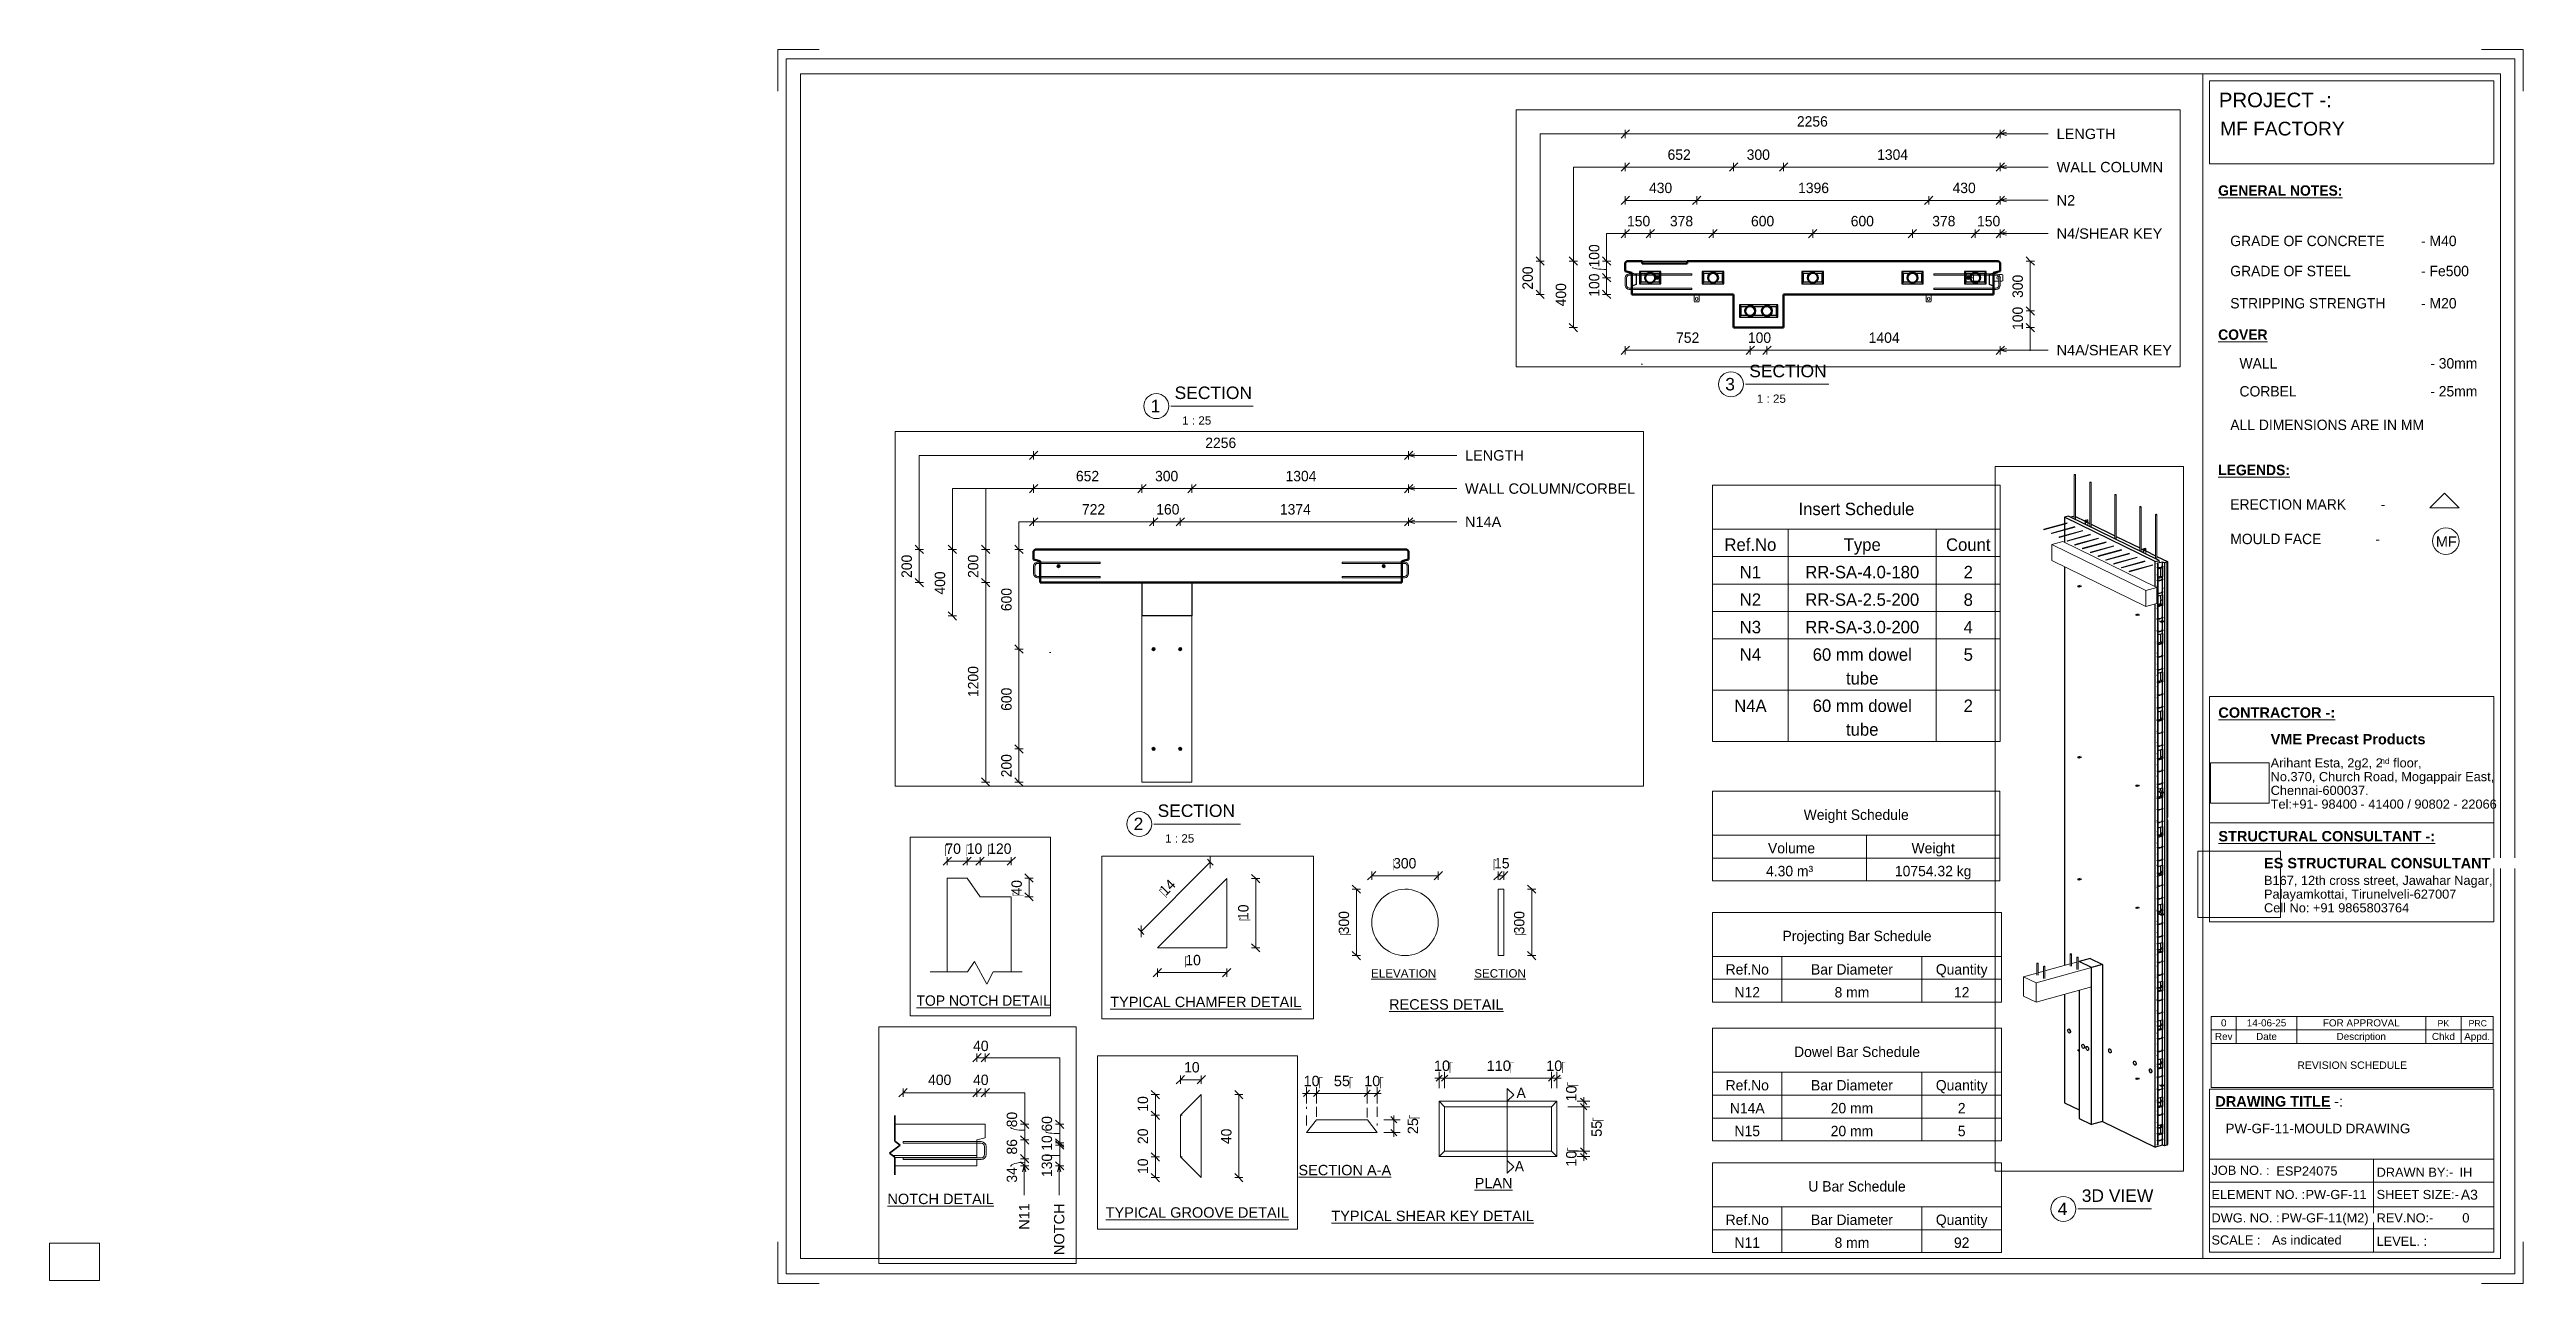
# Paper-space layout 'Layout1' of a CAD drawing. Header units: millimetres. Extents: x 0 to 596, y -1 to 296.
# The model-space entities are those that its viewports show. They can reach past a viewport. Long polylines and large blocks are cut down to what shows.
import ezdxf

# ---------------------------------------------------------------- set-up
doc = ezdxf.new("R2010")
doc.units = ezdxf.units.MM
doc.linetypes.add('Dash', pattern=[6.36, 3.18, -3.18])
doc.linetypes.add('Overhead', pattern=[3.97, 2.38, -1.59])
for name, color, linetype, lineweight in [('A-ANNO-DIMS', 211, 'Continuous', 9), ('A-ANNO-DIMS-1', 211, 'Continuous', 9), ('A-ANNO-DIMS-2', 211, 'Continuous', 9), ('A-ANNO-DIMS-25', 211, 'Continuous', 9), ('A-ANNO-DIMS-3', 211, 'Continuous', 9), ('A-ANNO-DIMS-80', 211, 'Continuous', 9), ('A-DETL', 90, 'Continuous', 18), ('A-DETL-MBND', 5, 'Continuous', 18), ('A-DETL-THIN', 151, 'Continuous', 18), ('A-FLOR-OVHD', 1, 'Overhead', 18), ('A-GENM', 13, 'Continuous', 18), ('A-WALL', 113, 'Continuous', 25), ('A-WALL-HDLN', 110, 'Dash', 25), ('G-ANNO-SCHD', 231, 'Continuous', 9), ('G-ANNO-TEXT', 231, 'Continuous', 9), ('G-ANNO-TTLB', 6, 'Continuous', 9), ('G-ANNO-TTLB-MEDM', 33, 'Continuous', 9), ('G-ANNO-TTLB-THIN', 151, 'Continuous', 9), ('S-BEAM', 12, 'Continuous', 18), ('S-RBAR', 171, 'Continuous', 18)]:
    doc.layers.add(name, color=color, linetype=linetype, lineweight=lineweight)
doc.layers.add('G-ANNO-NPLT', color=191, linetype='Continuous')
doc.styles.add('Arial', font='arial.ttf', dxfattribs={"height": 62.5})
doc.styles.add('Arial_1', font='arial.ttf', dxfattribs={"height": 50})
doc.styles.add('Arial_10', font='arial.ttf', dxfattribs={"height": 3.3})
doc.styles.add('Arial_11', font='arial.ttf', dxfattribs={"height": 2.3})
doc.styles.add('Arial_12', font='arial.ttf', dxfattribs={"height": 1.5})
doc.styles.add('Arial_13', font='arial.ttf', dxfattribs={"height": 1.8})
doc.styles.add('Arial_14', font='arial.ttf', dxfattribs={"height": 1.7})
doc.styles.add('Arial_15', font='arial.ttf', dxfattribs={"height": 2})
doc.styles.add('Arial_16', font='arial.ttf', dxfattribs={"height": 3})
doc.styles.add('Arial_2', font='arial.ttf', dxfattribs={"height": 7.5})
doc.styles.add('Arial_3', font='arial.ttf', dxfattribs={"height": 5})
doc.styles.add('Arial_4', font='arial.ttf', dxfattribs={"height": 3.5})
doc.styles.add('Arial_5', font='arial.ttf', dxfattribs={"height": 2.2})
doc.styles.add('Arial_6', font='arial.ttf', dxfattribs={"height": 2.4})
doc.styles.add('Arial_7', font='arial.ttf', dxfattribs={"height": 2.5})
doc.styles.add('Arial_8', font='arial.ttf', dxfattribs={"height": 1.42976})
doc.styles.add('Arial_9', font='arial.ttf', dxfattribs={"height": 2.25})
doc.styles.add('Arial_B', font='arialbd.ttf', dxfattribs={"height": 2.5})
doc.styles.add('Nirmala UI', font='Nirmala.ttf', dxfattribs={"height": 3})
doc.styles.add('Nirmala UI Semilight', font='NirmalaS.ttf', dxfattribs={"height": 62.5})
doc.styles.add('Nirmala UI Semilight_1', font='NirmalaS.ttf', dxfattribs={"height": 50})
doc.styles.add('Nirmala UI Semilight_2', font='NirmalaS.ttf', dxfattribs={"height": 7.5})
doc.styles.add('Nirmala UI Semilight_3', font='NirmalaS.ttf', dxfattribs={"height": 200})
doc.styles.add('Nirmala UI Semilight_4', font='NirmalaS.ttf', dxfattribs={"height": 200})
doc.styles.add('Nirmala UI Semilight_5', font='NirmalaS.ttf', dxfattribs={"height": 5})
doc.styles.add('Nirmala UI Semilight_6', font='NirmalaS.ttf', dxfattribs={"height": 2.5})
doc.styles.add('Nirmala UI Semilight_7', font='NirmalaS.ttf', dxfattribs={"height": 2.5})
doc.styles.add('Nirmala UI Semilight_B', font='', dxfattribs={"height": 2.5})
doc.styles.get('Nirmala UI Semilight_B').set_extended_font_data('Nirmala UI Semilight', bold=True)
doc.dimstyles.new('Arrow_Filled_-_2_5_NI_UI', dxfattribs={"dimscale": 304.8, "dimtxt": 65.460247, "dimasz": 0.164042, "dimexe": 0.082021, "dimexo": 0.0625, "dimgap": 0.082021, "dimtad": 1, "dimdec": 4, "dimzin": 0, "dimdsep": 46, "dimtxsty": 'Nirmala UI Semilight', "dimblk1": 'OBLIQUE', "dimblk2": 'OBLIQUE', "dimsah": 1, "dimcen": 0.09, "dimazin": 0, "dimtfac": 1, "dimtdec": 4, "dimtix": 1, "dimtmove": 0, "dimatfit": 3, "dimfxl": 0.082021, "dimfxlon": 1, "dimtvp": 1, "dimtolj": 1, "dimtzin": 0, "dimarcsym": 2})
doc.dimstyles.new('Arrow_Filled_-_2_5_NI_UI_1', dxfattribs={"dimscale": 304.8, "dimtxt": 65.460247, "dimasz": 0.164042, "dimexe": 0.082021, "dimexo": 0.0625, "dimgap": 0.082021, "dimtad": 1, "dimdec": 4, "dimzin": 0, "dimdsep": 46, "dimtxsty": 'Nirmala UI Semilight', "dimblk1": 'OBLIQUE', "dimblk2": 'OBLIQUE', "dimsah": 1, "dimcen": 0.09, "dimazin": 0, "dimtfac": 1, "dimtdec": 4, "dimtix": 1, "dimtmove": 1, "dimatfit": 3, "dimfxl": 0.082021, "dimfxlon": 1, "dimtvp": 1, "dimtolj": 1, "dimtzin": 0, "dimarcsym": 2})
doc.dimstyles.new('Arrow_Filled_-_2_5_NI_UI_3', dxfattribs={"dimscale": 304.8, "dimtxt": 7.85523, "dimasz": 0.019685, "dimexe": 0.009843, "dimexo": 0.0625, "dimgap": 0.009843, "dimtad": 1, "dimdec": 4, "dimzin": 0, "dimdsep": 46, "dimtxsty": 'Nirmala UI Semilight_2', "dimblk1": 'OBLIQUE', "dimblk2": 'OBLIQUE', "dimsah": 1, "dimcen": 0.09, "dimazin": 0, "dimtfac": 1, "dimtdec": 4, "dimtix": 1, "dimtmove": 0, "dimatfit": 3, "dimfxl": 0.009843, "dimfxlon": 1, "dimtvp": 1, "dimtolj": 1, "dimtzin": 0, "dimarcsym": 2})
doc.dimstyles.new('Arrow_Filled_-_2_5_NI_UI_4', dxfattribs={"dimscale": 304.8, "dimtxt": 209.472789, "dimasz": 0.524934, "dimexe": 0.262467, "dimexo": 0.0625, "dimgap": 0.262467, "dimtad": 1, "dimdec": 4, "dimzin": 0, "dimdsep": 46, "dimtxsty": 'Nirmala UI Semilight_3', "dimblk1": 'OBLIQUE', "dimblk2": 'OBLIQUE', "dimsah": 1, "dimcen": 0.09, "dimazin": 0, "dimtfac": 1, "dimtdec": 4, "dimtix": 1, "dimtmove": 2, "dimatfit": 3, "dimfxl": 0.262467, "dimfxlon": 1, "dimtvp": 1, "dimtolj": 1, "dimtzin": 0, "dimarcsym": 2})
doc.dimstyles.new('Arrow_Filled_-_2_5_NI_UI_5', dxfattribs={"dimscale": 304.8, "dimtxt": 209.472789, "dimasz": 0.524934, "dimexe": 0.262467, "dimexo": 0.0625, "dimgap": 0.262467, "dimtad": 1, "dimdec": 4, "dimzin": 0, "dimdsep": 46, "dimtxsty": 'Nirmala UI Semilight_3', "dimblk1": 'OBLIQUE', "dimblk2": 'OBLIQUE', "dimsah": 1, "dimcen": 0.09, "dimazin": 0, "dimtfac": 1, "dimtdec": 4, "dimtix": 1, "dimtmove": 0, "dimatfit": 3, "dimfxl": 0.262467, "dimfxlon": 1, "dimtvp": 1, "dimtolj": 1, "dimtzin": 0, "dimarcsym": 2})
doc.dimstyles.new('Arrow_Filled_-_2_5_NI_UI_6', dxfattribs={"dimscale": 304.8, "dimtxt": 5.23682, "dimasz": 0.013123, "dimexe": 0.006562, "dimexo": 0.0625, "dimgap": 0.006562, "dimtad": 1, "dimdec": 4, "dimzin": 0, "dimdsep": 46, "dimtxsty": 'Nirmala UI Semilight_5', "dimblk1": 'OBLIQUE', "dimblk2": 'OBLIQUE', "dimsah": 1, "dimcen": 0.09, "dimazin": 0, "dimtfac": 1, "dimtdec": 4, "dimtix": 1, "dimtmove": 0, "dimatfit": 3, "dimfxl": 0.006562, "dimfxlon": 1, "dimtvp": 1, "dimtolj": 1, "dimtzin": 0, "dimarcsym": 2})
doc.dimstyles.new('Arrow_Filled_-_2_5_NI_UI_7', dxfattribs={"dimscale": 304.8, "dimtxt": 2.61841, "dimasz": 0.006562, "dimexe": 0.003281, "dimexo": 0.0625, "dimgap": 0.003281, "dimtad": 1, "dimdec": 4, "dimzin": 0, "dimdsep": 46, "dimtxsty": 'Nirmala UI Semilight_7', "dimblk1": 'OBLIQUE', "dimblk2": 'OBLIQUE', "dimsah": 1, "dimcen": 0.09, "dimazin": 0, "dimtfac": 1, "dimtdec": 4, "dimtix": 1, "dimtmove": 0, "dimatfit": 3, "dimfxl": 0.003281, "dimfxlon": 1, "dimtvp": 1, "dimtolj": 1, "dimtzin": 0, "dimarcsym": 2})
doc.dimstyles.new('Diagonal_-_2_5mm_Arial', dxfattribs={"dimscale": 304.8, "dimtxt": 2.550648, "dimasz": 0.004921, "dimexe": 0.004921, "dimexo": 0.0625, "dimgap": 0.003281, "dimtad": 1, "dimdec": 4, "dimzin": 0, "dimdsep": 46, "dimtxsty": 'Arial_7', "dimblk1": 'OBLIQUE', "dimblk2": 'OBLIQUE', "dimsah": 1, "dimcen": 0.09, "dimdle": 0.003281, "dimazin": 0, "dimtfac": 1, "dimtdec": 4, "dimtix": 1, "dimtmove": 2, "dimatfit": 3, "dimfxl": 0.007874, "dimfxlon": 1, "dimtvp": 1, "dimtolj": 1, "dimtzin": 0, "dimarcsym": 2})
doc.dimstyles.new('Diagonal_-_2_5mm_Arial_1', dxfattribs={"dimscale": 304.8, "dimtxt": 2.550648, "dimasz": 0.004921, "dimexe": 0.004921, "dimexo": 0.0625, "dimgap": 0.003281, "dimtad": 1, "dimdec": 4, "dimzin": 0, "dimdsep": 46, "dimtxsty": 'Arial_7', "dimblk1": 'OBLIQUE', "dimblk2": 'OBLIQUE', "dimsah": 1, "dimcen": 0.09, "dimdle": 0.003281, "dimazin": 0, "dimtfac": 1, "dimtdec": 4, "dimtix": 1, "dimtmove": 0, "dimatfit": 3, "dimfxl": 0.007874, "dimfxlon": 1, "dimtvp": 1, "dimtolj": 1, "dimtzin": 0, "dimarcsym": 2})
picture_1 = doc.add_image_def('image1.jpg', size_in_pixel=(996, 686))
picture_2 = doc.add_image_def('image2.jpg', size_in_pixel=(1600, 1280))

psp = doc.layouts.get("Layout1")

msp = doc.modelspace()

# ---------------------------------------------------------------- texts
at = {"layer": 'G-ANNO-TEXT', "color": 7, "attachment_point": 1}
for s, insert, char_height, width, style in [('40', (26269.19155, 18537.9943), 50, 91.392375, 'Nirmala UI Semilight_1'), ('400', (26052.62464, 18374.43991), 50, 136.286875, 'Nirmala UI Semilight_1'), ('40', (26269.19155, 18374.43991), 50, 91.392375, 'Nirmala UI Semilight_1'), ('\\LNOTCH DETAIL', (25856.8309, 17801.32875), 50, 622.1095, 'Arial_1'), ('LENGTH', (21984.7795, 13911.03347), 62.5, 428.9028125, 'Arial'), ('LENGTH', (17260.47489, 13711.03347), 62.5, 428.9028125, 'Arial'), ('WALL COLUMN', (21984.7795, 13711.03347), 62.5, 775.6326562, 'Arial'), ('WALL COLUMN/CORBEL', (17260.47489, 13511.03347), 62.5, 1238.6071875, 'Arial'), ('N2', (21984.7795, 13511.03347), 62.5, 134.2826563, 'Arial'), ('N4/SHEAR KEY', (21984.7795, 13311.03347), 62.5, 767.6157813, 'Arial'), ('N14A', (17260.47489, 13311.03347), 62.5, 262.5526562, 'Arial'), ('N4A/SHEAR KEY', (21984.7795, 12609.6126), 62.5, 837.7634375, 'Arial'), ('\\LTYPICAL CHAMFER DETAIL', (26786.16404, 3087.48198), 7.5, 166.9113375, 'Arial_2'), ('\\LTYPICAL GROOVE DETAIL', (29917.49867, 3090.65698), 5, 106.784775, 'Arial_3'), ('\\LTOP NOTCH DETAIL', (27323.07467, 1307.16895), 200, 2975.864, 'Nirmala UI Semilight_4')]:
    msp.add_mtext(s, dxfattribs=dict(at, insert=insert, char_height=char_height, width=width, style=style))
at = {"layer": 'G-ANNO-TEXT', "color": 7, "char_height": 50, "attachment_point": 1, "rotation": 90}
for s, insert, width, style in [('80', (26430.7668, 18120.89979), 89.789, 'Nirmala UI Semilight_1'), ('60', (26599.1096, 18100.51088), 89.789, 'Nirmala UI Semilight_1'), ('10', (26599.1096, 18008.05743), 76.962, 'Nirmala UI Semilight_1'), ('86', (26430.7668, 17989.83049), 89.789, 'Nirmala UI Semilight_1'), ('130', (26599.1096, 17881.70469), 121.8565, 'Nirmala UI Semilight_1'), ('34', (26430.7668, 17854.64001), 91.392375, 'Nirmala UI Semilight_1'), ('N11', (26489.99818, 17627.56958), 153.924, 'Arial_1'), ('NOTCH', (26658.34098, 17505.96958), 301.4345, 'Arial_1')]:
    msp.add_mtext(s, dxfattribs=dict(at, insert=insert, width=width, style=style))

# ---------------------------------------------------------------- blocks, each defined once
blk = doc.blocks.new('ES-Landscape-A3 - ES-Landscape-A3-502445-PW-GF-11-MOULD DRAWING')
at = {"layer": 'G-ANNO-TTLB'}
for p, q in [((175.24, 296.27), (185.24, 296.27)), ((175.24, 296.27), (175.24, 286.27)), ((595.24, 296.27), (585.24, 296.27)), ((595.24, 296.27), (595.24, 286.27)), ((519.77, 140.54), (588.2, 140.54)), ((519.77, 86.33), (519.77, 140.54)), ((588.2, 86.33), (588.2, 140.54)), ((519.77, 110.14), (588.2, 110.14)), ((519.77, 6.78), (519.77, 46.03)), ((588.2, 6.78), (588.2, 46.03)), ((559.23, 29.2), (559.23, 6.78)), ((175.24, -0.73), (175.24, 9.27)), ((595.24, -0.73), (595.24, 9.27)), ((175.24, -0.73), (185.24, -0.73)), ((595.24, -0.73), (585.24, -0.73))]:
    blk.add_line(p, q, dxfattribs=at)
at = {"layer": 'G-ANNO-TTLB-MEDM'}
for p, q in [((180.73, 290.44), (180.73, 5.31)), ((180.73, 290.44), (589.79, 290.44)), ((518.17, 290.44), (518.17, 5.31)), ((519.77, 268.77), (519.77, 288.77)), ((519.77, 288.77), (588.2, 288.77)), ((588.2, 288.77), (588.2, 268.77)), ((589.79, 290.44), (589.79, 5.31)), ((588.2, 268.77), (519.77, 268.77)), ((519.77, 86.33), (588.2, 86.33)), ((519.77, 6.78), (588.2, 6.78)), ((180.73, 5.31), (589.79, 5.31))]:
    blk.add_line(p, q, dxfattribs=at)
at = {"layer": 'G-ANNO-TTLB-THIN'}
for p, q in [((177.29, 294.03), (177.29, 1.56)), ((593.23, 294.03), (177.29, 294.03)), ((593.23, 1.56), (593.23, 294.03)), ((519.77, 46.03), (588.2, 46.03)), ((519.77, 29.2), (588.2, 29.2)), ((519.77, 23.64), (588.2, 23.64)), ((519.77, 17.68), (588.2, 17.68)), ((519.77, 12.43), (588.2, 12.43)), ((177.29, 1.56), (593.23, 1.56))]:
    blk.add_line(p, q, dxfattribs=at)
at = {"layer": 'G-ANNO-TTLB', "insert": (534.5, 131.53), "char_height": 2.5, "width": 45.135, "attachment_point": 1, "style": 'Arial_B', "bg_fill": 3, "box_fill_scale": 0, "bg_fill_color": 256, "bg_fill_true_color": 3254780160, "bg_fill_transparency": 256}
blk.add_mtext('VME Precast Products', dxfattribs=at)
at = {"layer": 'G-ANNO-TTLB', "attachment_point": 1}
for s, insert, char_height, width, style in [('Arihant Esta, 2g2, 2', (534.5, 125.68), 2.2, 31.9873, 'Arial_5'), ('nd', (560.89, 125.72), 1.43, 2.7257, 'Arial_8'), (' floor,', (563.14, 125.68), 2.2, 9.1392, 'Arial_5'), ('No.370, Church Road, Mogappair East,', (534.5, 122.37), 2.2, 63.4135, 'Arial_5'), ('Tel:+91- 98400 - 41400 / 90802 - 22066 ', (534.5, 115.75), 2.2, 65.2574, 'Arial_5'), ('Chennai-600037.', (534.5, 119.06), 2.2, 27.6582, 'Arial_5'), ('Cell No: +91 9865803764', (532.9, 90.79), 2.2, 41.0464, 'Arial_5'), ('Palayamkottai, Tirunelveli-627007', (532.9, 94.09), 2.2, 54.4346, 'Arial_5'), ('JOB NO. :', (520.26, 27.61), 2.2, 16.5949, 'Arial_5'), ('DRAWN BY:-', (560, 27.14), 2.2, 21.7257, 'Arial_5'), ('ELEMENT NO. :', (520.26, 21.79), 2.2, 26.5359, 'Arial_5'), ('SHEET SIZE:-', (560, 21.79), 2.2, 23.2489, 'Arial_5'), ('DWG. NO. :', (520.26, 16.16), 2.2, 19.481, 'Arial_5'), ('REV.NO:-', (560, 16.16), 2.2, 16.0338, 'Arial_5'), ('SCALE :', (520.26, 10.84), 2.2, 13.8692, 'Arial_5'), ('LEVEL. :', (560, 10.53), 2.2, 14.3502, 'Arial_5')]:
    blk.add_mtext(s, dxfattribs=dict(at, insert=insert, char_height=char_height, width=width, style=style))
at = {"layer": 'G-ANNO-TTLB'}
image = blk.add_image(picture_1, insert=(520, 114.84), size_in_units=(14.11, 9.72), dxfattribs=at)
image.dxf.flags = 7
image = blk.add_image(picture_2, insert=(516.95, 87.39), size_in_units=(19.92, 15.93), dxfattribs=at)
image.dxf.flags = 7
at = {"layer": 'G-ANNO-TTLB', "attachment_point": 1, "bg_fill": 3, "box_fill_scale": 0, "bg_fill_color": 256, "bg_fill_true_color": 3254780160, "bg_fill_transparency": 256}
for s, insert, char_height, width, style in [('PROJECT -:', (522.05, 285.89), 3.5, 33.3502, 'Arial_4'), ('\\LCONTRACTOR -:', (521.92, 137.94), 2.5, 33.9114, 'Arial_B'), ('\\LSTRUCTURAL CONSULTANT -:', (521.92, 108.18), 2.5, 62.8523, 'Arial_B'), ('ES STRUCTURAL CONSULTANT', (532.9, 101.7), 2.5, 65.6582, 'Arial_B'), ('\\LDRAWING TITLE', (521.19, 44.36), 2.5, 33.4304, 'Arial_B'), ('A3', (580.27, 21.84), 2.4, 4.9705, 'Arial_6')]:
    blk.add_mtext(s, dxfattribs=dict(at, insert=insert, char_height=char_height, width=width, style=style))
at = {"layer": 'G-ANNO-TTLB', "insert": (532.9, 97.4), "char_height": 2.2, "width": 65.1772, "attachment_point": 1, "style": 'Arial_5'}
blk.add_mtext('B167, 12th cross street, Jawahar Nagar,', dxfattribs=at)
at = {"layer": 'G-ANNO-TTLB', "insert": (548.78, 44.36), "char_height": 2.5, "width": 1.2025, "attachment_point": 1, "style": 'Arial_B', "bg_fill": 3, "box_fill_scale": 0, "bg_fill_color": 256, "bg_fill_true_color": 3254780160, "bg_fill_transparency": 256}
blk.add_mtext('\\fArial|b1|i0|c0|p34|; ', dxfattribs=at)
at = {"layer": 'G-ANNO-TTLB', "insert": (549.77, 44.36), "char_height": 2.5, "width": 2.6456, "attachment_point": 1, "style": 'Arial_7', "bg_fill": 3, "box_fill_scale": 0, "bg_fill_color": 256, "bg_fill_true_color": 3254780160, "bg_fill_transparency": 256}
blk.add_mtext('-:', dxfattribs=at)
blk = doc.blocks.new('Viewport - M_View Title-1040-PW-GF-11-MOULD DRAWING')
at = {"layer": 'G-ANNO-TTLB'}
for start, end in [(360, 180), (180, 0)]:
    blk.add_arc((-3.5, 0), 3, start, end, dxfattribs=at)
blk = doc.blocks.new('DIMBLOCK76-PW-GF-11-MOULD DRAWING')
at = {"layer": 'A-ANNO-DIMS-1'}
for p, q in [((369.2, 41.82), (365.4, 41.82)), ((369.2, 43.13), (367.64, 43.13)), ((369.2, 44.13), (369.2, 41.82)), ((369.2, 43.13), (370.7, 43.13)), ((369.2, 41.82), (370.7, 41.82))]:
    blk.add_line(p, q, dxfattribs=at)
at = {"layer": 'A-ANNO-DIMS-1', "lineweight": 35}
for p, q in [((369.2, 43.13), (368.45, 43.88)), ((369.2, 41.82), (368.45, 42.57)), ((369.2, 43.13), (369.95, 42.38)), ((369.2, 41.82), (369.95, 41.07))]:
    blk.add_line(p, q, dxfattribs=at)
at = {"layer": 'A-ANNO-DIMS-1', "color": 0, "insert": (364.95, 43.06), "char_height": 2.5, "width": 4.6147, "attachment_point": 1, "rotation": 90, "line_spacing_factor": 0.941778, "style": 'Arial_7'}
blk.add_mtext('10\\fArial|b0|i0|c254|p34|;\u202a', dxfattribs=at)
blk = doc.blocks.new('_Oblique')
at = {"color": 0, "linetype": 'ByBlock', "lineweight": -2}
blk.add_line((-0.5, -0.5), (0.5, 0.5), dxfattribs=at)
blk = doc.blocks.new('DIMBLOCK77-PW-GF-11-MOULD DRAWING')
at = {"layer": 'A-ANNO-DIMS-1'}
for p, q in [((369.2, 41.82), (365.4, 41.82)), ((369.2, 41.82), (369.2, 31.15)), ((369.2, 41.82), (370.7, 41.82)), ((369.2, 31.15), (366.8, 31.15)), ((369.2, 31.15), (370.7, 31.15))]:
    blk.add_line(p, q, dxfattribs=at)
at = {"layer": 'A-ANNO-DIMS-1', "lineweight": 35}
for p, q in [((369.2, 41.82), (368.45, 42.57)), ((369.2, 41.82), (369.95, 41.07)), ((369.2, 31.15), (368.45, 31.9)), ((369.2, 31.15), (369.95, 30.4))]:
    blk.add_line(p, q, dxfattribs=at)
at = {"layer": 'A-ANNO-DIMS-1', "color": 0, "insert": (371.04, 34.56), "char_height": 2.5, "width": 4.6147, "attachment_point": 1, "rotation": 90, "line_spacing_factor": 0.941778, "style": 'Arial_7'}
blk.add_mtext('55\\fArial|b0|i0|c254|p34|;\u202a', dxfattribs=at)
blk = doc.blocks.new('DIMBLOCK78-PW-GF-11-MOULD DRAWING')
at = {"layer": 'A-ANNO-DIMS-1'}
for p, q in [((369.2, 31.15), (366.8, 31.15)), ((369.2, 29.83), (367.64, 29.83)), ((369.2, 31.15), (369.2, 28.83)), ((369.2, 31.15), (370.7, 31.15)), ((369.2, 29.83), (370.7, 29.83))]:
    blk.add_line(p, q, dxfattribs=at)
at = {"layer": 'A-ANNO-DIMS-1', "lineweight": 35}
for p, q in [((369.2, 31.15), (368.45, 31.9)), ((369.2, 29.83), (368.45, 30.58)), ((369.2, 31.15), (369.95, 30.4)), ((369.2, 29.83), (369.95, 29.08))]:
    blk.add_line(p, q, dxfattribs=at)
at = {"layer": 'A-ANNO-DIMS-1', "color": 0, "insert": (364.95, 27.36), "char_height": 2.5, "width": 4.6147, "attachment_point": 1, "rotation": 90, "line_spacing_factor": 0.941778, "style": 'Arial_7'}
blk.add_mtext('10\\fArial|b0|i0|c254|p34|;\u202a', dxfattribs=at)
blk = doc.blocks.new('DIMBLOCK79-PW-GF-11-MOULD DRAWING')
at = {"layer": 'A-ANNO-DIMS-1'}
for p, q in [((333.4, 48.68), (335.72, 48.68)), ((334.4, 48.68), (334.4, 50.18)), ((334.4, 48.68), (334.4, 46.28)), ((335.72, 48.68), (335.72, 50.18)), ((335.72, 48.68), (335.72, 46.28))]:
    blk.add_line(p, q, dxfattribs=at)
at = {"layer": 'A-ANNO-DIMS-1', "lineweight": 35}
for p, q in [((334.4, 48.68), (333.65, 47.93)), ((334.4, 48.68), (335.15, 49.43)), ((335.72, 48.68), (334.97, 47.93)), ((335.72, 48.68), (336.47, 49.43))]:
    blk.add_line(p, q, dxfattribs=at)
at = {"layer": 'A-ANNO-DIMS-1', "color": 0, "insert": (333.14, 52.93), "char_height": 2.5, "width": 4.6147, "attachment_point": 1, "line_spacing_factor": 0.941778, "style": 'Arial_7'}
blk.add_mtext('10\\fArial|b0|i0|c254|p34|;\u202a', dxfattribs=at)
blk = doc.blocks.new('DIMBLOCK80-PW-GF-11-MOULD DRAWING')
at = {"layer": 'A-ANNO-DIMS-1', "lineweight": 35}
for p, q in [((335.72, 48.68), (334.97, 47.93)), ((335.72, 48.68), (336.47, 49.43)), ((361.43, 48.68), (360.68, 47.93)), ((361.43, 48.68), (362.18, 49.43))]:
    blk.add_line(p, q, dxfattribs=at)
at = {"layer": 'A-ANNO-DIMS-1'}
for p, q in [((335.72, 48.68), (335.72, 50.18)), ((335.72, 48.68), (361.43, 48.68)), ((335.72, 48.68), (335.72, 46.28)), ((361.43, 48.68), (361.43, 50.18)), ((361.43, 48.68), (361.43, 46.28))]:
    blk.add_line(p, q, dxfattribs=at)
at = {"layer": 'A-ANNO-DIMS-1', "color": 0, "insert": (345.83, 52.93), "char_height": 2.5, "width": 6.5924, "attachment_point": 1, "line_spacing_factor": 0.941778, "style": 'Arial_7'}
blk.add_mtext('110\\fArial|b0|i0|c254|p34|;\u202a', dxfattribs=at)
blk = doc.blocks.new('DIMBLOCK81-PW-GF-11-MOULD DRAWING')
at = {"layer": 'A-ANNO-DIMS-1', "lineweight": 35}
for p, q in [((361.43, 48.68), (360.68, 47.93)), ((361.43, 48.68), (362.18, 49.43)), ((362.74, 48.68), (361.99, 47.93)), ((362.74, 48.68), (363.49, 49.43))]:
    blk.add_line(p, q, dxfattribs=at)
at = {"layer": 'A-ANNO-DIMS-1'}
for p, q in [((361.43, 48.68), (361.43, 50.18)), ((361.43, 48.68), (363.74, 48.68)), ((361.43, 48.68), (361.43, 46.28)), ((362.74, 48.68), (362.74, 50.18)), ((362.74, 48.68), (362.74, 46.28))]:
    blk.add_line(p, q, dxfattribs=at)
at = {"layer": 'A-ANNO-DIMS-1', "color": 0, "insert": (360.16, 52.93), "char_height": 2.5, "width": 4.6147, "attachment_point": 1, "line_spacing_factor": 0.941778, "style": 'Arial_7'}
blk.add_mtext('10\\fArial|b0|i0|c254|p34|;\u202a', dxfattribs=at)
blk = doc.blocks.new('DIMBLOCK82-PW-GF-11-MOULD DRAWING')
at = {"layer": 'A-ANNO-DIMS-1'}
for p, q in [((323.5, 38.68), (321.1, 38.68)), ((323.5, 39.68), (323.5, 34.58)), ((323.5, 38.68), (325, 38.68)), ((323.5, 35.58), (321.1, 35.58)), ((323.5, 35.58), (325, 35.58))]:
    blk.add_line(p, q, dxfattribs=at)
at = {"layer": 'A-ANNO-DIMS-1', "lineweight": 35}
for p, q in [((323.5, 38.68), (322.75, 39.43)), ((323.5, 35.58), (322.75, 36.33)), ((323.5, 38.68), (324.25, 37.93)), ((323.5, 35.58), (324.25, 34.83))]:
    blk.add_line(p, q, dxfattribs=at)
at = {"layer": 'A-ANNO-DIMS-1', "color": 0, "insert": (326.83, 35.21), "char_height": 2.5, "width": 4.6147, "attachment_point": 1, "rotation": 90, "line_spacing_factor": 0.941778, "style": 'Arial_7'}
blk.add_mtext('25\\fArial|b0|i0|c254|p34|;\u202a', dxfattribs=at)
blk = doc.blocks.new('DIMBLOCK83-PW-GF-11-MOULD DRAWING')
at = {"layer": 'A-ANNO-DIMS-1'}
for p, q in [((301.49, 45.02), (304.89, 45.02)), ((302.49, 45.02), (302.49, 46.52)), ((302.49, 45.02), (302.49, 42.62)), ((304.89, 45.02), (304.89, 46.52)), ((304.89, 45.02), (304.89, 42.62))]:
    blk.add_line(p, q, dxfattribs=at)
at = {"layer": 'A-ANNO-DIMS-1', "lineweight": 35}
for p, q in [((302.49, 45.02), (301.74, 44.27)), ((302.49, 45.02), (303.24, 45.77)), ((304.89, 45.02), (304.14, 44.27)), ((304.89, 45.02), (305.64, 45.77))]:
    blk.add_line(p, q, dxfattribs=at)
at = {"layer": 'A-ANNO-DIMS-1', "color": 0, "insert": (301.77, 49.26), "char_height": 2.5, "width": 4.6147, "attachment_point": 1, "line_spacing_factor": 0.941778, "style": 'Arial_7'}
blk.add_mtext('10\\fArial|b0|i0|c254|p34|;\u202a', dxfattribs=at)
blk = doc.blocks.new('DIMBLOCK84-PW-GF-11-MOULD DRAWING')
at = {"layer": 'A-ANNO-DIMS-1', "lineweight": 35}
for p, q in [((304.89, 45.02), (304.14, 44.27)), ((304.89, 45.02), (305.64, 45.77)), ((317.08, 45.02), (316.33, 44.27)), ((317.08, 45.02), (317.83, 45.77))]:
    blk.add_line(p, q, dxfattribs=at)
at = {"layer": 'A-ANNO-DIMS-1'}
for p, q in [((304.89, 45.02), (304.89, 46.52)), ((304.89, 45.02), (317.08, 45.02)), ((304.89, 45.02), (304.89, 42.62)), ((317.08, 45.02), (317.08, 46.52)), ((317.08, 45.02), (317.08, 42.62))]:
    blk.add_line(p, q, dxfattribs=at)
at = {"layer": 'A-ANNO-DIMS-1', "color": 0, "insert": (309.06, 49.26), "char_height": 2.5, "width": 4.6147, "attachment_point": 1, "line_spacing_factor": 0.941778, "style": 'Arial_7'}
blk.add_mtext('55\\fArial|b0|i0|c254|p34|;\u202a', dxfattribs=at)
blk = doc.blocks.new('DIMBLOCK85-PW-GF-11-MOULD DRAWING')
at = {"layer": 'A-ANNO-DIMS-1', "lineweight": 35}
for p, q in [((317.08, 45.02), (316.33, 44.27)), ((317.08, 45.02), (317.83, 45.77)), ((319.49, 45.02), (318.74, 44.27)), ((319.49, 45.02), (320.24, 45.77))]:
    blk.add_line(p, q, dxfattribs=at)
at = {"layer": 'A-ANNO-DIMS-1'}
for p, q in [((317.08, 45.02), (317.08, 46.52)), ((317.08, 45.02), (320.49, 45.02)), ((317.08, 45.02), (317.08, 42.62)), ((319.49, 45.02), (319.49, 46.52)), ((319.49, 45.02), (319.49, 42.62))]:
    blk.add_line(p, q, dxfattribs=at)
at = {"layer": 'A-ANNO-DIMS-1', "color": 0, "insert": (316.36, 49.26), "char_height": 2.5, "width": 4.6147, "attachment_point": 1, "line_spacing_factor": 0.941778, "style": 'Arial_7'}
blk.add_mtext('10\\fArial|b0|i0|c254|p34|;\u202a', dxfattribs=at)
blk = doc.blocks.new('DIMBLOCK86-PW-GF-11-MOULD DRAWING')
at = {"layer": 'A-ANNO-DIMS-1'}
for p, q in [((314.48, 94.18), (313.48, 95.18)), ((314.48, 94.18), (313.48, 94.18)), ((314.48, 78.18), (314.48, 94.18)), ((314.48, 94.18), (315.48, 93.18)), ((314.48, 94.18), (315.48, 94.18)), ((314.48, 78.18), (313.48, 79.18)), ((314.48, 78.18), (313.48, 78.18)), ((314.48, 78.18), (315.48, 77.18)), ((314.48, 78.18), (315.48, 78.18))]:
    blk.add_line(p, q, dxfattribs=at)
at = {"layer": 'A-ANNO-DIMS-1', "color": 0, "insert": (310.22, 83.32), "char_height": 2.5, "width": 6.8555, "attachment_point": 1, "rotation": 90, "line_spacing_factor": 1.142579, "style": 'Nirmala UI Semilight_7'}
blk.add_mtext('\u202a300', dxfattribs=at)
blk = doc.blocks.new('DIMBLOCK87-PW-GF-11-MOULD DRAWING')
at = {"layer": 'A-ANNO-DIMS-1'}
for p, q in [((318.18, 97.4), (317.18, 96.4)), ((318.18, 97.4), (319.18, 98.4)), ((318.18, 97.4), (318.18, 98.4)), ((318.18, 97.4), (334.18, 97.4)), ((318.18, 97.4), (318.18, 96.4)), ((334.18, 97.4), (333.18, 96.4)), ((334.18, 97.4), (335.18, 98.4)), ((334.18, 97.4), (334.18, 98.4)), ((334.18, 97.4), (334.18, 96.4))]:
    blk.add_line(p, q, dxfattribs=at)
at = {"layer": 'A-ANNO-DIMS-1', "color": 0, "insert": (323.33, 101.67), "char_height": 2.5, "width": 6.8555, "attachment_point": 1, "line_spacing_factor": 1.142579, "style": 'Nirmala UI Semilight_7'}
blk.add_mtext('\u202a300', dxfattribs=at)
blk = doc.blocks.new('DIMBLOCK88-PW-GF-11-MOULD DRAWING')
at = {"layer": 'A-ANNO-DIMS-1'}
for p, q in [((348.57, 97.4), (347.57, 96.4)), ((348.57, 97.4), (349.57, 98.4)), ((348.57, 97.4), (348.57, 98.4)), ((348.57, 97.4), (349.94, 97.4)), ((348.57, 97.4), (348.57, 96.4)), ((349.94, 97.4), (348.94, 96.4)), ((349.94, 97.4), (350.94, 98.4)), ((349.94, 97.4), (349.94, 98.4)), ((349.94, 97.4), (349.94, 96.4))]:
    blk.add_line(p, q, dxfattribs=at)
at = {"layer": 'A-ANNO-DIMS-1', "color": 0, "insert": (347.63, 101.67), "char_height": 2.5, "width": 3.8848, "attachment_point": 1, "line_spacing_factor": 1.142579, "style": 'Nirmala UI Semilight_7'}
blk.add_mtext('\u202a15', dxfattribs=at)
blk = doc.blocks.new('DIMBLOCK89-PW-GF-11-MOULD DRAWING')
at = {"layer": 'A-ANNO-DIMS-1'}
for p, q in [((356.69, 94.18), (355.69, 95.18)), ((356.69, 94.18), (355.69, 94.18)), ((356.69, 94.18), (356.69, 78.18)), ((356.69, 94.18), (357.69, 93.18)), ((356.69, 94.18), (357.69, 94.18)), ((356.69, 78.18), (355.69, 79.18)), ((356.69, 78.18), (355.69, 78.18)), ((356.69, 78.18), (357.69, 77.18)), ((356.69, 78.18), (357.69, 78.18))]:
    blk.add_line(p, q, dxfattribs=at)
at = {"layer": 'A-ANNO-DIMS-1', "color": 0, "insert": (352.42, 83.32), "char_height": 2.5, "width": 6.8555, "attachment_point": 1, "rotation": 90, "line_spacing_factor": 1.142579, "style": 'Nirmala UI Semilight_7'}
blk.add_mtext('\u202a300', dxfattribs=at)
blk = doc.blocks.new('RR spread anchor face based - RR-SA-2_5-200-1726821-Elevation Top Copy 2')
at = {"layer": 'A-GENM'}
for p, q in [((11873.57, 12913.8), (11873.57, 12873.8)), ((11903.57, 12873.8), (11903.57, 12913.8)), ((11881.57, 12884.3), (11881.57, 12890.3)), ((11895.57, 12890.3), (11895.57, 12884.3)), ((11873.57, 12873.8), (11876.07, 12868.8)), ((11876.07, 12868.8), (11901.07, 12868.8)), ((11901.07, 12868.8), (11903.57, 12873.8))]:
    blk.add_line(p, q, dxfattribs=at)
for centre, start, end in [((11888.57, 12890.3), 0, 180), ((11888.57, 12884.3), 180, 0)]:
    blk.add_arc(centre, 7, start, end, dxfattribs=at)
blk = doc.blocks.new('RR spread anchor face based - RR-SA-3_0-200-1726827-Elevation Top Copy 2')
at = {"layer": 'A-GENM'}
for p, q in [((12158.57, 13029.8), (12158.57, 13013.8)), ((12158.57, 13029.8), (12158.57, 13013.84)), ((12328.57, 13033.8), (12307.67, 13033.8)), ((12333.57, 13031.3), (12328.57, 13033.8)), ((12333.57, 12996.3), (12333.57, 13031.3)), ((12307.27, 13022.8), (12307.59, 13022.8)), ((12138.67, 13013.8), (12158.57, 13013.8)), ((12158.57, 13013.8), (12158.57, 12993.8)), ((12158.57, 13013.77), (12158.57, 12993.8)), ((12310.57, 13004.8), (12307.27, 13004.8)), ((12328.57, 12993.8), (12333.57, 12996.3)), ((12158.57, 12993.8), (12146.76, 12993.8)), ((12158.57, 12993.8), (12190.38, 12993.8)), ((12278.57, 12993.8), (12310.57, 12993.8)), ((12318.57, 12993.8), (12328.57, 12993.8))]:
    blk.add_line(p, q, dxfattribs=at)
for centre, start, end in [((12307.27, 13013.8), 90, 270), ((12311.27, 13013.8), 325.33703, 43.12328)]:
    blk.add_arc(centre, 9, start, end, dxfattribs=at)
blk = doc.blocks.new('Rebar Bar - Part 1534017773-431004-3D Ortho')
at = {"layer": 'S-RBAR'}
for p, q in [((17738.45, 6316.65), (17726.92, 6322.29)), ((17723.4, 6315.11), (17734.93, 6309.46))]:
    blk.add_line(p, q, dxfattribs=at)
blk = doc.blocks.new('Rebar Bar - Part 2227165887-431004-3D Ortho')
at = {"layer": 'S-RBAR'}
for points in [[(17738.45, 6316.65, 0), (17738.83, 6316.47, 0), (17739.23, 6316.3, 0), (17739.67, 6316.12, 0), (17740.14, 6315.95, 0), (17740.64, 6315.78, 0), (17741.16, 6315.62, 0), (17741.7, 6315.46, 0), (17742.27, 6315.31, 0), (17742.86, 6315.16, 0), (17743.47, 6315.03, 0), (17744.09, 6314.9, 0), (17744.74, 6314.78, 0), (17745.4, 6314.67, 0), (17746.07, 6314.57, 0), (17746.76, 6314.48, 0), (17747.46, 6314.4, 0), (17748.17, 6314.33, 0), (17748.89, 6314.27, 0), (17749.61, 6314.21, 0), (17750.34, 6314.18, 0), (17751.08, 6314.15, 0), (17751.82, 6314.13, 0), (17752.56, 6314.12, 0), (17753.3, 6314.12, 0), (17754.04, 6314.14, 0), (17754.78, 6314.16, 0), (17755.51, 6314.2, 0), (17756.24, 6314.25, 0), (17756.96, 6314.31, 0), (17757.67, 6314.37, 0), (17758.37, 6314.45, 0), (17759.07, 6314.54, 0), (17759.74, 6314.64, 0), (17760.41, 6314.74, 0), (17761.06, 6314.86, 0), (17761.69, 6314.99, 0), (17762.31, 6315.12, 0), (17762.9, 6315.26, 0), (17763.48, 6315.41, 0), (17763.63, 6315.45, 0)], [(17734.93, 6309.46, 0), (17735.54, 6309.18, 0), (17736.16, 6308.91, 0), (17736.81, 6308.65, 0), (17737.47, 6308.41, 0), (17738.15, 6308.18, 0), (17738.85, 6307.96, 0), (17739.56, 6307.75, 0), (17740.29, 6307.56, 0), (17741.03, 6307.37, 0), (17741.79, 6307.21, 0), (17742.57, 6307.05, 0), (17743.35, 6306.9, 0), (17744.15, 6306.77, 0), (17744.95, 6306.65, 0), (17745.77, 6306.54, 0), (17746.6, 6306.44, 0), (17747.43, 6306.36, 0), (17748.27, 6306.29, 0), (17749.12, 6306.23, 0), (17749.97, 6306.18, 0), (17750.82, 6306.15, 0), (17751.68, 6306.13, 0), (17752.54, 6306.12, 0), (17753.4, 6306.13, 0), (17754.26, 6306.14, 0), (17755.11, 6306.17, 0), (17755.96, 6306.21, 0), (17756.81, 6306.27, 0), (17757.66, 6306.34, 0), (17758.49, 6306.42, 0), (17759.32, 6306.51, 0), (17760.14, 6306.61, 0), (17760.95, 6306.73, 0), (17761.75, 6306.86, 0), (17762.54, 6307, 0), (17763.32, 6307.15, 0), (17764.08, 6307.32, 0), (17764.83, 6307.5, 0), (17765.56, 6307.69, 0), (17765.76, 6307.74, 0)]]:
    blk.add_polyline3d(points, dxfattribs=at)
blk = doc.blocks.new('Rebar Bar - Part 3241041724-431004-3D Ortho')
at = {"layer": 'S-RBAR'}
for p, q in [((17800.51, 6325.64), (17763.63, 6315.45)), ((17765.76, 6307.74), (17802.64, 6317.93))]:
    blk.add_line(p, q, dxfattribs=at)
blk = doc.blocks.new('Rebar Bar - Part 2227165887-V1-3D Ortho')
at = {"layer": 'S-RBAR'}
for points in [[(17807.3, 6335.68, 0), (17807.89, 6335.38, 0), (17808.46, 6335.06, 0), (17809.02, 6334.72, 0), (17809.55, 6334.37, 0), (17810.06, 6333.99, 0), (17810.55, 6333.59, 0), (17811.02, 6333.17, 0), (17811.47, 6332.71, 0), (17811.88, 6332.22, 0), (17812.27, 6331.69, 0), (17812.62, 6331.12, 0), (17812.93, 6330.51, 0), (17813.19, 6329.87, 0), (17813.38, 6329.18, 0), (17813.51, 6328.47, 0), (17813.56, 6327.75, 0), (17813.53, 6327.02, 0), (17813.42, 6326.3, 0), (17813.24, 6325.61, 0), (17812.99, 6324.96, 0), (17812.7, 6324.34, 0), (17812.35, 6323.76, 0), (17811.97, 6323.23, 0), (17811.56, 6322.73, 0), (17811.12, 6322.26, 0), (17810.66, 6321.83, 0), (17810.17, 6321.42, 0), (17809.66, 6321.04, 0), (17809.13, 6320.68, 0), (17808.59, 6320.34, 0), (17808.02, 6320.02, 0), (17807.44, 6319.72, 0), (17806.83, 6319.43, 0), (17806.21, 6319.16, 0), (17805.57, 6318.9, 0), (17804.91, 6318.65, 0), (17804.23, 6318.41, 0), (17803.54, 6318.19, 0), (17802.83, 6317.98, 0), (17802.64, 6317.93, 0)], [(17805.66, 6328.14, 0), (17805.64, 6328.12, 0), (17805.61, 6328.07, 0), (17805.53, 6327.99, 0), (17805.43, 6327.89, 0), (17805.29, 6327.76, 0), (17805.11, 6327.62, 0), (17804.89, 6327.47, 0), (17804.64, 6327.3, 0), (17804.35, 6327.13, 0), (17804.02, 6326.96, 0), (17803.67, 6326.78, 0), (17803.28, 6326.6, 0), (17802.86, 6326.43, 0), (17802.41, 6326.25, 0), (17801.93, 6326.08, 0), (17801.43, 6325.92, 0), (17800.9, 6325.75, 0), (17800.51, 6325.64, 0)], [(17805.64, 6327.21, 0), (17805.61, 6327.26, 0), (17805.53, 6327.34, 0), (17805.43, 6327.44, 0), (17805.29, 6327.57, 0), (17805.11, 6327.71, 0), (17804.89, 6327.86, 0), (17804.64, 6328.03, 0), (17804.35, 6328.2, 0), (17804.02, 6328.37, 0), (17803.79, 6328.49, 0)]]:
    blk.add_polyline3d(points, dxfattribs=at)
blk = doc.blocks.new('Rebar Bar - Part 3098984773-431004-3D Ortho')
at = {"layer": 'S-RBAR'}
for p, q in [((17791.81, 6334.35), (17803.79, 6328.49)), ((17807.3, 6335.68), (17795.77, 6341.32))]:
    blk.add_line(p, q, dxfattribs=at)
blk = doc.blocks.new('Rebar Bar - Part 1534017773-V2-3D Ortho')
at = {"layer": 'S-RBAR'}
for p, q in [((17738.45, 5949.02), (17726.92, 5954.66)), ((17724.03, 5947.17), (17734.93, 5941.83))]:
    blk.add_line(p, q, dxfattribs=at)
blk = doc.blocks.new('Rebar Bar - Part 3098984773-V3-3D Ortho')
at = {"layer": 'S-RBAR'}
for p, q in [((17807.3, 5784.23), (17781.63, 5796.79)), ((17788.15, 5784.69), (17803.79, 5777.04))]:
    blk.add_line(p, q, dxfattribs=at)
blk = doc.blocks.new('Rebar Bar - Part 3098984773-V4-3D Ortho')
at = {"layer": 'S-RBAR'}
for p, q in [((17807.3, 5416.6), (17795.77, 5422.24)), ((17792.26, 5415.05), (17803.79, 5409.41))]:
    blk.add_line(p, q, dxfattribs=at)
blk = doc.blocks.new('Rebar Bar - Part 3098984773-V5-3D Ortho')
at = {"layer": 'S-RBAR'}
for p, q in [((17807.3, 5232.78), (17780.75, 5245.77)), ((17777.24, 5238.59), (17803.79, 5225.59))]:
    blk.add_line(p, q, dxfattribs=at)
blk = doc.blocks.new('Rebar Bar - Part 1534017773-V6-3D Ortho')
at = {"layer": 'S-RBAR'}
for p, q in [((17723.4, 4109.32), (17734.93, 4103.67)), ((17738.45, 4110.86), (17732.92, 4113.56))]:
    blk.add_line(p, q, dxfattribs=at)
blk = doc.blocks.new('Rebar Bar - Part 1534017773-V7-3D Ortho')
at = {"layer": 'S-RBAR'}
for p, q in [((17723.4, 2822.6), (17734.93, 2816.96)), ((17738.45, 2824.15), (17732.48, 2827.06))]:
    blk.add_line(p, q, dxfattribs=at)
blk = doc.blocks.new('Rebar Bar - Part 3098984773-V8-3D Ortho')
at = {"layer": 'S-RBAR'}
for p, q in [((17807.3, 2475.54), (17780.75, 2488.53)), ((17777.17, 2481.38), (17803.79, 2468.35))]:
    blk.add_line(p, q, dxfattribs=at)
blk = doc.blocks.new('Rebar Bar - Part 1534017773-V9-3D Ortho')
at = {"layer": 'S-RBAR'}
for p, q in [((17738.45, 1353.62), (17726.92, 1359.26)), ((17723.18, 1352.18), (17734.93, 1346.43))]:
    blk.add_line(p, q, dxfattribs=at)
blk = doc.blocks.new('Rebar Bar - Part 3098984773-V10-3D Ortho')
at = {"layer": 'S-RBAR'}
for p, q in [((17807.3, 1188.83), (17795.77, 1194.47)), ((17792.27, 1187.28), (17803.79, 1181.64))]:
    blk.add_line(p, q, dxfattribs=at)
blk = doc.blocks.new('Rebar Bar - Part 864883769-431004-3D Ortho')
at = {"layer": 'S-RBAR'}
for p, q in [((17664.44, 6356.38), (17327.11, 6263.18)), ((17329.24, 6255.46), (17666.57, 6348.67))]:
    blk.add_line(p, q, dxfattribs=at)
for points in [[(17330.58, 6258.14, 0), (17330.5, 6259.15, 0), (17330.26, 6260.16, 0), (17329.88, 6261.12, 0), (17329.38, 6261.95, 0), (17328.8, 6262.61, 0), (17328.18, 6263.04, 0), (17327.55, 6263.22, 0), (17326.97, 6263.13, 0), (17326.48, 6262.78, 0), (17326.1, 6262.2, 0), (17325.86, 6261.42, 0), (17325.77, 6260.5, 0)], [(17325.77, 6260.5, 0), (17325.86, 6259.49, 0), (17326.1, 6258.48, 0), (17326.48, 6257.52, 0), (17326.97, 6256.69, 0), (17327.55, 6256.03, 0), (17328.18, 6255.6, 0), (17328.8, 6255.42, 0), (17329.38, 6255.51, 0), (17329.88, 6255.86, 0), (17330.26, 6256.44, 0), (17330.5, 6257.22, 0), (17330.58, 6258.14, 0)]]:
    blk.add_polyline3d(points, dxfattribs=at)
blk = doc.blocks.new('Rebar Bar - Part 864883769-V11-3D Ortho')
at = {"layer": 'S-RBAR'}
for p, q in [((17215.33, 6576.18), (16878, 6482.98)), ((16880.13, 6475.27), (17217.61, 6568.52))]:
    blk.add_line(p, q, dxfattribs=at)
for points in [[(16881.47, 6477.95, 0), (16881.39, 6478.95, 0), (16881.15, 6479.96, 0), (16880.77, 6480.92, 0), (16880.27, 6481.76, 0), (16879.69, 6482.41, 0), (16879.07, 6482.84, 0), (16878.45, 6483.02, 0), (16877.87, 6482.93, 0), (16877.37, 6482.58, 0), (16876.99, 6482, 0), (16876.75, 6481.22, 0), (16876.67, 6480.3, 0)], [(16876.67, 6480.3, 0), (16876.75, 6479.3, 0), (16876.99, 6478.28, 0), (16877.37, 6477.32, 0), (16877.87, 6476.49, 0), (16878.45, 6475.83, 0), (16879.07, 6475.4, 0), (16879.69, 6475.22, 0), (16880.27, 6475.31, 0), (16880.77, 6475.66, 0), (16881.15, 6476.24, 0), (16881.39, 6477.02, 0), (16881.47, 6477.95, 0)]]:
    blk.add_polyline3d(points, dxfattribs=at)
blk = doc.blocks.new('RR spread anchor face based - RR-SA-4_0-180-1726831-3D Ortho')
at = {"layer": 'A-GENM'}
for p, q in [((17528.08, 6587.98), (17556.06, 6595.72)), ((17563.27, 6592.19), (17535.28, 6584.46)), ((17556.06, 6595.72), (17563.27, 6592.19)), ((17565.26, 6588.09), (17563.27, 6592.19)), ((17526.08, 6582.78), (17528.08, 6587.98)), ((17526.08, 6531.22), (17526.08, 6582.78)), ((17533.29, 6579.25), (17526.08, 6582.78)), ((17528.08, 6587.98), (17535.28, 6584.46)), ((17535.28, 6584.46), (17533.29, 6579.25)), ((17565.26, 6512.04), (17565.26, 6588.09)), ((17533.29, 6579.25), (17533.29, 6527.7)), ((17549.26, 6573.1), (17549.02, 6575.2)), ((17549.26, 6569.38), (17549.26, 6573.1)), ((17542.08, 6561.88), (17542.08, 6565.6)), ((17556.47, 6569.57), (17556.47, 6565.85))]:
    blk.add_line(p, q, dxfattribs=at)
for points in [[(17542.08, 6565.6, 0), (17542.32, 6567.83, 0), (17543.04, 6570.05, 0), (17544.19, 6572.1, 0), (17545.68, 6573.84, 0), (17547.41, 6575.15, 0), (17549.27, 6575.95, 0), (17551.14, 6576.18, 0), (17552.87, 6575.83, 0), (17554.36, 6574.91, 0), (17555.51, 6573.49, 0), (17556.22, 6571.67, 0), (17556.47, 6569.57, 0)], [(17556.47, 6565.85, 0), (17556.22, 6563.62, 0), (17555.51, 6561.4, 0), (17554.36, 6559.35, 0), (17552.87, 6557.61, 0), (17551.14, 6556.3, 0), (17549.27, 6555.5, 0), (17547.41, 6555.27, 0), (17545.68, 6555.62, 0), (17544.19, 6556.54, 0), (17543.04, 6557.96, 0), (17542.32, 6559.78, 0), (17542.08, 6561.88, 0)], [(17542.54, 6559.18, 0), (17543.93, 6559.82, 0), (17545.66, 6561.14, 0), (17547.15, 6562.88, 0), (17548.3, 6564.93, 0), (17549.02, 6567.15, 0), (17549.26, 6569.38, 0)], [(17550.02, 6519.58, 0), (17551.14, 6519.64, 0), (17552.87, 6519.29, 0), (17554.36, 6518.37, 0), (17555.51, 6516.95, 0)]]:
    blk.add_polyline3d(points, dxfattribs=at)
blk = doc.blocks.new('Rebar Bar - Part 3145980499-431004-3D Ortho')
at = {"layer": 'S-RBAR'}
for p, q in [((16755.96, 7544.68), (16755.96, 6908.14)), ((16775.96, 6898.35), (16775.96, 7544.68))]:
    blk.add_line(p, q, dxfattribs=at)
for points in [[(16773.95, 7546.89, 0), (16772.13, 7547.58, 0), (16769.88, 7548.06, 0), (16767.36, 7548.32, 0), (16764.75, 7548.33, 0), (16762.23, 7548.09, 0), (16759.95, 7547.62, 0), (16758.09, 7546.95, 0), (16756.76, 7546.12, 0), (16756.06, 7545.2, 0), (16756.03, 7544.24, 0), (16756.68, 7543.31, 0), (16757.96, 7542.47, 0)], [(16757.96, 7542.47, 0), (16759.79, 7541.79, 0), (16762.04, 7541.3, 0), (16764.55, 7541.04, 0), (16767.16, 7541.03, 0), (16769.69, 7541.27, 0), (16771.97, 7541.74, 0), (16773.83, 7542.41, 0), (16775.16, 7543.24, 0), (16775.86, 7544.17, 0), (16775.89, 7545.13, 0), (16775.24, 7546.05, 0), (16773.95, 7546.89, 0)]]:
    blk.add_polyline3d(points, dxfattribs=at)
blk = doc.blocks.new('Rebar Bar - Part 4200314357-431004-3D Ortho')
at = {"layer": 'S-RBAR'}
for p, q in [((16528.89, 7655.81), (16528.89, 7019.27)), ((16548.89, 7009.48), (16548.89, 7655.81))]:
    blk.add_line(p, q, dxfattribs=at)
for points in [[(16546.89, 7658.02, 0), (16545.06, 7658.71, 0), (16542.81, 7659.2, 0), (16540.3, 7659.45, 0), (16537.69, 7659.46, 0), (16535.16, 7659.22, 0), (16532.89, 7658.75, 0), (16531.02, 7658.08, 0), (16529.69, 7657.25, 0), (16528.99, 7656.33, 0), (16528.97, 7655.37, 0), (16529.62, 7654.44, 0), (16530.9, 7653.6, 0)], [(16530.9, 7653.6, 0), (16532.73, 7652.92, 0), (16534.97, 7652.43, 0), (16537.49, 7652.17, 0), (16540.1, 7652.16, 0), (16542.63, 7652.4, 0), (16544.9, 7652.87, 0), (16546.77, 7653.54, 0), (16548.09, 7654.37, 0), (16548.79, 7655.3, 0), (16548.82, 7656.26, 0), (16548.17, 7657.19, 0), (16546.89, 7658.02, 0)]]:
    blk.add_polyline3d(points, dxfattribs=at)
blk = doc.blocks.new('RR spread anchor face based - RR-SA-2_5-200-1726821-3D Ortho')
at = {"layer": 'A-GENM'}
for p, q in [((17456.71, 5648.21), (17424.73, 5639.37)), ((17424.73, 5639.37), (17422.24, 5637.53)), ((17422.24, 5637.53), (17437.26, 5630.18)), ((17422.24, 5637.53), (17422.24, 5628.23)), ((17437.93, 5639.34), (17442.73, 5640.66)), ((17442.75, 5630.55), (17474.73, 5639.39)), ((17451.14, 5636.55), (17446.34, 5635.22)), ((17437.26, 5620.88), (17422.24, 5628.23)), ((17437.26, 5630.18), (17442.75, 5630.55)), ((17437.26, 5630.18), (17437.26, 5620.88)), ((17442.75, 5630.55), (17442.75, 5621.25)), ((17474.73, 5630.09), (17442.75, 5621.25)), ((17442.75, 5621.25), (17437.26, 5620.88))]:
    blk.add_line(p, q, dxfattribs=at)
for points in [[(17446.34, 5635.22, 0), (17444.75, 5634.89, 0), (17442.98, 5634.73, 0), (17441.15, 5634.73, 0), (17439.39, 5634.91, 0), (17437.82, 5635.26, 0), (17436.54, 5635.74, 0), (17435.64, 5636.32, 0), (17435.19, 5636.97, 0), (17435.21, 5637.64, 0), (17435.7, 5638.29, 0), (17436.63, 5638.87, 0), (17437.93, 5639.34, 0)], [(17442.73, 5640.66, 0), (17444.32, 5640.99, 0), (17446.09, 5641.16, 0), (17447.92, 5641.16, 0), (17449.68, 5640.97, 0), (17451.25, 5640.63, 0), (17452.53, 5640.15, 0), (17453.43, 5639.57, 0), (17453.88, 5638.92, 0), (17453.87, 5638.24, 0), (17453.38, 5637.6, 0), (17452.45, 5637.02, 0), (17451.14, 5636.55, 0)]]:
    blk.add_polyline3d(points, dxfattribs=at)
blk = doc.blocks.new('RR spread anchor face based - RR-SA-2_5-200-V12-3D Ortho')
at = {"layer": 'A-GENM'}
for p, q in [((17456.71, -1051.93), (17424.73, -1060.77)), ((17424.73, -1060.77), (17422.24, -1062.61)), ((17422.24, -1062.61), (17437.26, -1069.96)), ((17422.24, -1062.61), (17422.24, -1071.91)), ((17437.93, -1060.8), (17442.73, -1059.48)), ((17442.75, -1069.59), (17474.73, -1060.75)), ((17451.14, -1063.59), (17446.34, -1064.92)), ((17437.26, -1079.26), (17422.24, -1071.91)), ((17437.26, -1069.96), (17442.75, -1069.59)), ((17437.26, -1069.96), (17437.26, -1079.26)), ((17442.75, -1069.59), (17442.75, -1078.89)), ((17474.48, -1070.12), (17442.75, -1078.89)), ((17442.75, -1078.89), (17437.26, -1079.26))]:
    blk.add_line(p, q, dxfattribs=at)
for points in [[(17446.34, -1064.92, 0), (17444.75, -1065.25, 0), (17442.98, -1065.42, 0), (17441.15, -1065.41, 0), (17439.39, -1065.23, 0), (17437.82, -1064.89, 0), (17436.54, -1064.41, 0), (17435.64, -1063.82, 0), (17435.19, -1063.17, 0), (17435.21, -1062.5, 0), (17435.7, -1061.85, 0), (17436.63, -1061.27, 0), (17437.93, -1060.8, 0)], [(17442.73, -1059.48, 0), (17444.32, -1059.15, 0), (17446.09, -1058.98, 0), (17447.92, -1058.99, 0), (17449.68, -1059.17, 0), (17451.25, -1059.51, 0), (17452.53, -1059.99, 0), (17453.43, -1060.57, 0), (17453.88, -1061.22, 0), (17453.87, -1061.9, 0), (17453.38, -1062.54, 0), (17452.45, -1063.12, 0), (17451.14, -1063.59, 0)]]:
    blk.add_polyline3d(points, dxfattribs=at)
blk = doc.blocks.new('RR spread anchor face based - RR-SA-2_5-200-V13-3D Ortho')
at = {"layer": 'A-GENM'}
for p, q in [((16586.15, -650.35), (16583.66, -652.19)), ((16600.61, -646.36), (16586.15, -650.35)), ((16599.35, -650.38), (16600.61, -650.04)), ((16583.66, -652.19), (16598.67, -659.54)), ((16583.66, -652.19), (16583.66, -661.49)), ((16598.67, -659.54), (16600.61, -659.41)), ((16598.67, -659.62), (16598.67, -668.84)), ((16598.67, -668.84), (16583.66, -661.49)), ((16600.61, -668.71), (16598.67, -668.84))]:
    blk.add_line(p, q, dxfattribs=at)
blk.add_polyline3d([(16600.6, -654.77, 0), (16599.24, -654.47, 0), (16597.96, -653.99, 0), (16597.06, -653.4, 0), (16596.61, -652.75, 0), (16596.63, -652.08, 0), (16597.12, -651.43, 0), (16598.05, -650.85, 0), (16599.35, -650.38, 0)], dxfattribs=at)
blk = doc.blocks.new('Rebar Bar - Part 2024903536-431004-3D Ortho')
at = {"layer": 'S-RBAR'}
for p, q in [((17734.95, 6377.96), (17727.02, 6381.84)), ((17723.5, 6374.66), (17731.43, 6370.78))]:
    blk.add_line(p, q, dxfattribs=at)
for points in [[(17736.39, 6375.26, 0), (17736.28, 6376.19, 0), (17735.96, 6377, 0), (17735.45, 6377.63, 0), (17734.79, 6378.04, 0), (17734.01, 6378.19, 0), (17733.19, 6378.09, 0), (17732.36, 6377.74, 0), (17731.59, 6377.15, 0), (17730.93, 6376.38, 0), (17730.42, 6375.47, 0), (17730.1, 6374.48, 0), (17729.99, 6373.49, 0)], [(17729.99, 6373.49, 0), (17730.1, 6372.56, 0), (17730.42, 6371.75, 0), (17730.93, 6371.12, 0), (17731.59, 6370.71, 0), (17732.36, 6370.55, 0), (17733.19, 6370.65, 0), (17734.01, 6371.01, 0), (17734.79, 6371.59, 0), (17735.45, 6372.37, 0), (17735.96, 6373.28, 0), (17736.28, 6374.26, 0), (17736.39, 6375.26, 0)]]:
    blk.add_polyline3d(points, dxfattribs=at)
blk = doc.blocks.new('Rebar Bar - Part 2024903536-V14-3D Ortho')
at = {"layer": 'S-RBAR'}
for p, q in [((17734.95, 5893.78), (17727.02, 5897.65)), ((17724.03, 5890.21), (17731.43, 5886.59))]:
    blk.add_line(p, q, dxfattribs=at)
for points in [[(17736.39, 5891.07, 0), (17736.28, 5892, 0), (17735.96, 5892.81, 0), (17735.45, 5893.44, 0), (17734.79, 5893.85, 0), (17734.01, 5894, 0), (17733.19, 5893.9, 0), (17732.36, 5893.55, 0), (17731.59, 5892.96, 0), (17730.93, 5892.19, 0), (17730.42, 5891.28, 0), (17730.1, 5890.29, 0), (17729.99, 5889.3, 0)], [(17729.99, 5889.3, 0), (17730.1, 5888.37, 0), (17730.42, 5887.56, 0), (17730.93, 5886.93, 0), (17731.59, 5886.52, 0), (17732.36, 5886.36, 0), (17733.19, 5886.46, 0), (17734.01, 5886.82, 0), (17734.79, 5887.4, 0), (17735.45, 5888.18, 0), (17735.96, 5889.09, 0), (17736.28, 5890.07, 0), (17736.39, 5891.07, 0)]]:
    blk.add_polyline3d(points, dxfattribs=at)
blk = doc.blocks.new('Rebar Bar - Part 2024903536-V15-3D Ortho')
at = {"layer": 'S-RBAR'}
for p, q in [((17734.95, 4118.41), (17726.52, 4122.54)), ((17723.5, 4115.11), (17731.43, 4111.23))]:
    blk.add_line(p, q, dxfattribs=at)
for points in [[(17736.39, 4115.7, 0), (17736.28, 4116.64, 0), (17735.96, 4117.45, 0), (17735.45, 4118.08, 0), (17734.79, 4118.48, 0), (17734.01, 4118.64, 0), (17733.19, 4118.54, 0), (17732.36, 4118.18, 0), (17731.59, 4117.6, 0), (17730.93, 4116.83, 0), (17730.42, 4115.92, 0), (17730.1, 4114.93, 0), (17729.99, 4113.94, 0)], [(17729.99, 4113.94, 0), (17730.1, 4113, 0), (17730.42, 4112.2, 0), (17730.93, 4111.57, 0)], [(17735.45, 4112.82, 0), (17735.96, 4113.73, 0), (17736.28, 4114.71, 0), (17736.39, 4115.7, 0)]]:
    blk.add_polyline3d(points, dxfattribs=at)
blk = doc.blocks.new('Rebar Bar - Part 2024903536-V16-3D Ortho')
at = {"layer": 'S-RBAR'}
for p, q in [((17734.95, 2827.24), (17727.02, 2831.12)), ((17723.5, 2823.94), (17731.43, 2820.06))]:
    blk.add_line(p, q, dxfattribs=at)
blk.add_polyline3d([(17736.28, 2825.46, 0), (17735.96, 2826.27, 0), (17735.45, 2826.9, 0), (17734.79, 2827.31, 0), (17734.01, 2827.47, 0), (17733.19, 2827.37, 0), (17732.36, 2827.01, 0), (17731.59, 2826.43, 0), (17730.93, 2825.65, 0), (17730.42, 2824.74, 0), (17730.1, 2823.76, 0), (17729.99, 2822.76, 0)], dxfattribs=at)
blk = doc.blocks.new('Rebar Bar - Part 2024903536-V17-3D Ortho')
at = {"layer": 'S-RBAR'}
for p, q in [((17723.5, 1532.76), (17731.43, 1528.88)), ((17730.1, 1532.59), (17729.99, 1531.59))]:
    blk.add_line(p, q, dxfattribs=at)
blk.add_polyline3d([(17729.99, 1531.59, 0), (17730.1, 1530.66, 0), (17730.42, 1529.85, 0), (17730.93, 1529.22, 0), (17731.59, 1528.81, 0), (17732.36, 1528.65, 0), (17733.19, 1528.76, 0), (17734.01, 1529.11, 0), (17734.79, 1529.7, 0), (17735.45, 1530.47, 0)], dxfattribs=at)
blk = doc.blocks.new('Rebar Bar - Part 2024903536-V18-3D Ortho')
at = {"layer": 'S-RBAR'}
for p, q in [((17734.95, 729.09), (17727.02, 732.97)), ((17723.96, 725.55), (17731.43, 721.9))]:
    blk.add_line(p, q, dxfattribs=at)
for points in [[(17736.39, 726.38, 0), (17736.28, 727.31, 0), (17735.96, 728.12, 0), (17735.45, 728.75, 0), (17734.79, 729.16, 0), (17734.01, 729.31, 0), (17733.19, 729.21, 0), (17732.36, 728.86, 0), (17731.59, 728.27, 0), (17730.93, 727.5, 0), (17730.42, 726.59, 0), (17730.1, 725.6, 0), (17729.99, 724.61, 0)], [(17729.99, 724.61, 0), (17730.1, 723.68, 0), (17730.42, 722.87, 0), (17730.93, 722.24, 0), (17731.59, 721.83, 0), (17732.36, 721.67, 0), (17733.19, 721.77, 0), (17734.01, 722.13, 0), (17734.79, 722.71, 0), (17735.45, 723.49, 0), (17735.96, 724.4, 0), (17736.28, 725.38, 0), (17736.39, 726.38, 0)]]:
    blk.add_polyline3d(points, dxfattribs=at)
blk = doc.blocks.new('Rebar Bar - Part 2024903536-V19-3D Ortho')
at = {"layer": 'S-RBAR'}
for p, q in [((17723.5, 241.59), (17731.43, 237.71)), ((17736.39, 242.19), (17736.28, 243.12))]:
    blk.add_line(p, q, dxfattribs=at)
for points in [[(17732.36, 244.67, 0), (17731.59, 244.08, 0), (17730.93, 243.31, 0), (17730.42, 242.4, 0), (17730.1, 241.41, 0), (17729.99, 240.42, 0)], [(17729.99, 240.42, 0), (17730.1, 239.49, 0), (17730.42, 238.68, 0), (17730.93, 238.05, 0), (17731.59, 237.64, 0), (17732.36, 237.48, 0), (17733.19, 237.58, 0), (17734.01, 237.94, 0), (17734.79, 238.52, 0), (17735.45, 239.3, 0), (17735.96, 240.21, 0), (17736.28, 241.19, 0), (17736.39, 242.19, 0)]]:
    blk.add_polyline3d(points, dxfattribs=at)
blk = doc.blocks.new('Rebar Bar - Part 3352154782-431004-3D Ortho')
at = {"layer": 'S-RBAR'}
for p, q in [((17732.46, 6383.43), (17732.46, 6378.95)), ((17742.46, 6315.52), (17742.46, 6383.43)), ((17732.46, 6371.33), (17732.46, 6319.35)), ((17732.46, 6310.77), (17732.46, 6217.56)), ((17742.46, 6131.71), (17742.46, 6307.36)), ((17732.46, 6209.93), (17732.46, 6135.54)), ((17732.46, 6126.95), (17732.46, 6056.16)), ((17742.46, 5947.89), (17742.46, 6123.55)), ((17732.46, 6048.53), (17732.46, 5951.72)), ((17732.46, 5943.14), (17732.46, 5894.77)), ((17742.46, 5764.08), (17742.46, 5939.73)), ((17732.46, 5887.14), (17732.46, 5767.91)), ((17732.46, 5759.32), (17732.46, 5733.37)), ((17742.46, 5580.26), (17742.46, 5755.91)), ((17732.46, 5725.74), (17732.46, 5584.09)), ((17732.46, 5575.5), (17732.46, 5571.97)), ((17742.46, 5396.44), (17742.46, 5572.1)), ((17732.46, 5564.34), (17732.46, 5410.58)), ((17732.46, 5402.95), (17732.46, 5400.27)), ((17732.46, 5391.69), (17732.46, 5249.18)), ((17742.46, 5212.63), (17742.46, 5388.28)), ((17732.46, 5241.55), (17732.46, 5216.46)), ((17732.46, 5207.87), (17732.46, 5087.78)), ((17742.46, 5028.81), (17742.46, 5204.47)), ((17732.46, 5080.16), (17732.46, 5032.64)), ((17732.46, 5024.06), (17732.46, 4926.39)), ((17742.46, 4844.99), (17742.46, 5020.65)), ((17732.46, 4918.76), (17732.46, 4848.83)), ((17732.46, 4840.24), (17732.46, 4764.99)), ((17742.46, 4661.18), (17742.46, 4836.83)), ((17732.46, 4757.36), (17732.46, 4665.01)), ((17732.46, 4656.42), (17732.46, 4603.59)), ((17742.46, 4477.36), (17742.46, 4653.02)), ((17732.46, 4595.97), (17732.46, 4481.19)), ((17732.46, 4472.61), (17732.46, 4442.2)), ((17742.46, 4293.55), (17742.46, 4469.2)), ((17732.46, 4434.57), (17732.46, 4297.38)), ((17732.46, 4288.79), (17732.46, 4280.8)), ((17742.46, 4109.73), (17742.46, 4285.38)), ((17732.46, 4273.17), (17732.46, 4119.4)), ((17732.46, 4104.98), (17732.46, 3958.01)), ((17742.46, 3925.91), (17742.46, 4101.57)), ((17732.46, 3950.38), (17732.46, 3929.75)), ((17732.46, 3921.16), (17732.46, 3796.61)), ((17742.46, 3742.1), (17742.46, 3917.75)), ((17732.46, 3788.98), (17732.46, 3745.93)), ((17732.46, 3737.34), (17732.46, 3635.21)), ((17742.46, 3558.28), (17742.46, 3733.94)), ((17732.46, 3627.59), (17732.46, 3562.11)), ((17732.46, 3553.53), (17732.46, 3473.82)), ((17742.46, 3374.47), (17742.46, 3550.12)), ((17732.46, 3466.19), (17732.46, 3378.3)), ((17732.46, 3369.71), (17732.46, 3312.42)), ((17742.46, 3190.65), (17742.46, 3366.3)), ((17732.46, 3304.79), (17732.46, 3194.48)), ((17732.46, 3185.9), (17732.46, 3151.02)), ((17742.46, 3006.83), (17742.46, 3182.49)), ((17732.46, 3143.4), (17732.46, 3010.67)), ((17732.46, 3002.08), (17732.46, 2989.63)), ((17742.46, 2823.02), (17742.46, 2998.67)), ((17732.46, 2982), (17732.46, 2828.23)), ((17732.46, 2818.26), (17732.46, 2666.83)), ((17742.46, 2639.2), (17742.46, 2814.86)), ((17732.46, 2659.21), (17732.46, 2643.03)), ((17732.46, 2634.45), (17732.46, 2505.44)), ((17742.46, 2455.39), (17742.46, 2631.04)), ((17732.46, 2497.81), (17732.46, 2459.22)), ((17732.46, 2450.63), (17732.46, 2344.04)), ((17742.46, 2271.57), (17742.46, 2447.22)), ((17732.46, 2336.41), (17732.46, 2275.63)), ((17732.46, 2266.82), (17732.46, 2182.64)), ((17742.46, 2087.75), (17742.46, 2263.41)), ((17732.46, 2175.02), (17732.46, 2091.58)), ((17732.46, 2083), (17732.46, 2021.25)), ((17742.46, 1903.94), (17742.46, 2079.59)), ((17732.46, 2013.62), (17732.46, 1907.77)), ((17732.46, 1899.18), (17732.46, 1859.85)), ((17742.46, 1720.12), (17742.46, 1895.78)), ((17732.46, 1852.22), (17732.46, 1723.95)), ((17732.46, 1714.97), (17732.46, 1698.46)), ((17742.46, 1536.31), (17742.46, 1711.96)), ((17732.46, 1690.83), (17732.46, 1540.14)), ((17732.46, 1529.43), (17732.46, 1375.66)), ((17742.46, 1352.49), (17742.46, 1528.14)), ((17732.46, 1368.03), (17732.46, 1356.32)), ((17732.46, 1347.74), (17732.46, 1214.27)), ((17742.46, 1168.67), (17742.46, 1344.33)), ((17732.46, 1206.64), (17732.46, 1172.5)), ((17732.46, 1163.92), (17732.46, 1052.87)), ((17742.46, 984.86), (17742.46, 1160.51)), ((17732.46, 1045.24), (17732.46, 988.69)), ((17732.46, 980.1), (17732.46, 891.47)), ((17742.46, 801.04), (17742.46, 976.7)), ((17732.46, 883.85), (17732.46, 804.87)), ((17732.46, 796.29), (17732.46, 730.08)), ((17742.46, 617.23), (17742.46, 792.88)), ((17732.46, 722.45), (17732.46, 621.06)), ((17732.46, 612.47), (17732.46, 568.68)), ((17742.46, 433.41), (17742.46, 609.06)), ((17732.46, 560.65), (17732.46, 437.24)), ((17732.46, 428.66), (17732.46, 407.28)), ((17742.46, 249.59), (17742.46, 425.25)), ((17732.46, 399.66), (17732.46, 253.42)), ((17742.46, 65.95), (17742.46, 241.43)), ((17732.46, 238.26), (17732.46, 84.49)), ((17732.46, 76.86), (17732.46, 69.61)), ((17732.46, 61.02), (17732.46, -76.91)), ((17742.46, -118.04), (17742.46, 57.62)), ((17732.46, -84.53), (17732.46, -114.21)), ((17732.46, -122.79), (17732.46, -238.3)), ((17742.46, -301.85), (17742.46, -126.2)), ((17732.46, -245.93), (17732.46, -298.02)), ((17732.46, -306.61), (17732.46, -399.7)), ((17742.46, -485.67), (17742.46, -310.02)), ((17732.46, -407.33), (17732.46, -481.84)), ((17732.46, -490.43), (17732.46, -560.68)), ((17742.46, -669.49), (17742.46, -493.83)), ((17732.46, -568.72), (17732.46, -665.66)), ((17732.46, -674.24), (17732.46, -722.49)), ((17742.46, -853.3), (17742.46, -677.65)), ((17732.46, -730.12), (17732.46, -849.47)), ((17732.46, -858.06), (17732.46, -883.89)), ((17742.46, -1037.12), (17742.46, -861.46)), ((17732.46, -891.52), (17732.46, -1033.29)), ((17732.46, -1041.87), (17732.46, -1045.29)), ((17742.46, -1220.29), (17742.46, -1045.28)), ((17732.46, -1052.91), (17732.46, -1206.68)), ((17732.46, -1214.31), (17732.46, -1217.1)), ((17732.46, -1225.69), (17732.46, -1368.08)), ((17742.46, -1404.75), (17742.46, -1229.1)), ((17732.46, -1375.71), (17732.46, -1400.92)), ((17732.46, -1409.51), (17732.46, -1529.48)), ((17742.46, -1588.57), (17742.46, -1412.91)), ((17732.46, -1537.1), (17732.46, -1584.74)), ((17732.46, -1593.32), (17732.46, -1690.87)), ((17742.46, -1772.38), (17742.46, -1596.73)), ((17732.46, -1698.5), (17732.46, -1768.55)), ((17732.46, -1777.14), (17732.46, -1852.27)), ((17742.46, -1956.2), (17742.46, -1780.96)), ((17732.46, -1859.9), (17732.46, -1952.37)), ((17732.46, -1960.95), (17732.46, -2013.66)), ((17742.46, -2018.49), (17742.46, -1964.36))]:
    blk.add_line(p, q, dxfattribs=at)
for points in [[(17741.46, 6384.53, 0), (17740.54, 6384.87, 0), (17739.42, 6385.12, 0), (17738.16, 6385.25, 0), (17736.86, 6385.25, 0), (17735.59, 6385.13, 0), (17734.46, 6384.9, 0), (17733.52, 6384.56, 0), (17732.86, 6384.15, 0), (17732.51, 6383.68, 0), (17732.5, 6383.2, 0), (17732.82, 6382.74, 0), (17733.46, 6382.32, 0)], [(17733.46, 6382.32, 0), (17734.38, 6381.98, 0), (17735.5, 6381.73, 0), (17736.76, 6381.61, 0), (17738.06, 6381.6, 0), (17739.33, 6381.72, 0), (17740.46, 6381.96, 0), (17741.4, 6382.29, 0), (17742.06, 6382.7, 0), (17742.41, 6383.17, 0), (17742.42, 6383.65, 0), (17742.1, 6384.11, 0), (17741.46, 6384.53, 0)], [(17742.42, -2018.27, 0), (17742.41, -2018.75, 0), (17742.06, -2019.21, 0), (17741.4, -2019.62, 0), (17740.46, -2019.96, 0), (17739.33, -2020.19, 0), (17738.06, -2020.31, 0), (17736.76, -2020.31, 0), (17735.5, -2020.18, 0)]]:
    blk.add_polyline3d(points, dxfattribs=at)
blk = doc.blocks.new('Rebar Bar - Part 2031897438-431004-3D Ortho')
at = {"layer": 'S-RBAR'}
for p, q in [((17650.37, -949.91), (17638.7, -944.2)), ((17636.04, -951.81), (17651.78, -959.51))]:
    blk.add_line(p, q, dxfattribs=at)
blk = doc.blocks.new('Rebar Bar - Part 30104981-431004-3D Ortho')
at = {"layer": 'S-RBAR'}
blk.add_line((17815.97, 6019.78), (17818.3, 6018.64), dxfattribs=at)
blk = doc.blocks.new('Rebar Bar - Part 30104981-V20-3D Ortho')
at = {"layer": 'S-RBAR'}
for p, q in [((17808.95, 5844.17), (17785.69, 5855.56)), ((17777.3, 5846.3), (17803.68, 5833.39))]:
    blk.add_line(p, q, dxfattribs=at)
for points in [[(17811.11, 5840.11, 0), (17810.95, 5841.5, 0), (17810.47, 5842.72, 0), (17809.71, 5843.66, 0), (17808.72, 5844.27, 0), (17807.56, 5844.51, 0), (17806.32, 5844.36, 0), (17805.08, 5843.83, 0), (17803.92, 5842.95, 0), (17802.93, 5841.79, 0), (17802.16, 5840.42, 0), (17801.68, 5838.94, 0), (17801.52, 5837.45, 0)], [(17801.52, 5837.45, 0), (17801.68, 5836.06, 0), (17802.16, 5834.84, 0), (17802.93, 5833.9, 0), (17803.92, 5833.29, 0), (17805.08, 5833.05, 0), (17806.32, 5833.2, 0), (17807.56, 5833.73, 0), (17808.72, 5834.61, 0), (17809.71, 5835.77, 0), (17810.47, 5837.14, 0), (17810.95, 5838.62, 0), (17811.11, 5840.11, 0)]]:
    blk.add_polyline3d(points, dxfattribs=at)
blk = doc.blocks.new('Rebar Bar - Part 776176355-431004-3D Ortho')
at = {"layer": 'S-RBAR'}
for points in [[(16459.5, -366.09, 0), (16459.3, -365.82, 0), (16459.15, -365.59, 0), (16459.05, -365.39, 0), (16458.98, -365.22, 0), (16458.94, -365.08, 0), (16458.92, -364.97, 0), (16458.92, -364.88, 0), (16458.92, -364.78, 0), (16458.94, -364.67, 0), (16458.97, -364.54, 0), (16459.03, -364.38, 0)], [(16463.9, -369.23, 0), (16463.18, -368.86, 0), (16462.51, -368.49, 0)]]:
    blk.add_polyline3d(points, dxfattribs=at)
blk = doc.blocks.new('Rebar Bar - Part 2031897438-V21-3D Ortho')
at = {"layer": 'S-RBAR'}
for p, q in [((16475.39, -374.85), (16463.9, -369.23)), ((16461.21, -376.82), (16476.81, -384.45))]:
    blk.add_line(p, q, dxfattribs=at)
blk = doc.blocks.new('Rebar Bar - Part 1627387233-431004-3D Ortho')
at = {"layer": 'S-RBAR'}
for p, q in [((16089.19, 553.27), (16089.19, 379.56)), ((16109.19, 379.56), (16109.19, 553.27))]:
    blk.add_line(p, q, dxfattribs=at)
for points in [[(16107.18, 555.48, 0), (16105.36, 556.16, 0), (16103.11, 556.65, 0), (16100.59, 556.91, 0), (16097.98, 556.92, 0), (16095.46, 556.68, 0), (16093.18, 556.21, 0), (16091.32, 555.54, 0), (16089.99, 554.71, 0), (16089.29, 553.79, 0), (16089.26, 552.83, 0), (16089.91, 551.9, 0), (16091.19, 551.06, 0)], [(16091.19, 551.06, 0), (16093.02, 550.37, 0), (16095.27, 549.89, 0), (16097.78, 549.63, 0), (16100.39, 549.62, 0), (16102.92, 549.86, 0), (16105.2, 550.33, 0), (16107.06, 551, 0), (16108.39, 551.83, 0), (16109.09, 552.75, 0), (16109.12, 553.71, 0), (16108.47, 554.64, 0), (16107.18, 555.48, 0)]]:
    blk.add_polyline3d(points, dxfattribs=at)
blk = doc.blocks.new('Rebar Bar - Part 3213142585-431004-3D Ortho')
at = {"layer": 'S-RBAR'}
for p, q in [((16568.87, 685.81), (16568.87, 512.1)), ((16588.87, 512.1), (16588.87, 685.81))]:
    blk.add_line(p, q, dxfattribs=at)
for points in [[(16586.87, 688.02, 0), (16585.04, 688.7, 0), (16582.79, 689.19, 0), (16580.28, 689.45, 0), (16577.67, 689.46, 0), (16575.14, 689.22, 0), (16572.87, 688.75, 0), (16571, 688.08, 0), (16569.67, 687.25, 0), (16568.97, 686.33, 0), (16568.95, 685.37, 0), (16569.6, 684.44, 0), (16570.88, 683.6, 0)], [(16570.88, 683.6, 0), (16572.7, 682.92, 0), (16574.95, 682.43, 0), (16577.47, 682.17, 0), (16580.08, 682.16, 0), (16582.61, 682.4, 0), (16584.88, 682.87, 0), (16586.74, 683.54, 0), (16588.07, 684.37, 0), (16588.77, 685.29, 0), (16588.8, 686.25, 0), (16588.15, 687.18, 0), (16586.87, 688.02, 0)]]:
    blk.add_polyline3d(points, dxfattribs=at)
blk = doc.blocks.new('RR spread anchor face based - RR-SA-3_0-200-1726827-3D Ortho')
at = {"layer": 'A-GENM'}
for p, q in [((17825.97, 5540.95), (17795.93, 5555.65)), ((17763.96, 5546.81), (17793.99, 5532.11)), ((17792.39, 5539.63), (17789.99, 5540.8)), ((17804.38, 5544.78), (17806.78, 5543.6)), ((17826.97, 5538.92), (17825.97, 5540.95)), ((17793.99, 5522.81), (17763.96, 5537.51)), ((17793.99, 5532.11), (17798.99, 5531.19)), ((17793.99, 5522.81), (17793.99, 5532.11)), ((17798.99, 5531.19), (17826.97, 5538.92)), ((17826.97, 5538.92), (17826.97, 5529.63)), ((17798.99, 5531.19), (17798.99, 5521.89)), ((17826.97, 5529.63), (17798.99, 5521.89)), ((17798.99, 5521.89), (17793.99, 5522.81))]:
    blk.add_line(p, q, dxfattribs=at)
for points in [[(17789.99, 5540.8, 0), (17788.84, 5541.56, 0), (17788.25, 5542.39, 0), (17788.27, 5543.26, 0), (17788.91, 5544.09, 0), (17790.1, 5544.83, 0), (17791.78, 5545.44, 0), (17793.83, 5545.86, 0), (17796.1, 5546.08, 0), (17798.45, 5546.07, 0), (17800.71, 5545.84, 0), (17802.74, 5545.4, 0), (17804.38, 5544.78, 0)], [(17806.78, 5543.6, 0), (17807.94, 5542.85, 0), (17808.52, 5542.01, 0), (17808.5, 5541.15, 0), (17807.87, 5540.32, 0), (17806.67, 5539.57, 0), (17804.99, 5538.97, 0), (17802.95, 5538.54, 0), (17800.67, 5538.33, 0), (17798.32, 5538.34, 0), (17796.06, 5538.57, 0), (17794.04, 5539.01, 0), (17792.39, 5539.63, 0)]]:
    blk.add_polyline3d(points, dxfattribs=at)
blk = doc.blocks.new('RR spread anchor face based - RR-SA-3_0-200-V22-3D Ortho')
at = {"layer": 'A-GENM'}
for p, q in [((17825.97, 3071.98), (17780.92, 3094.03)), ((17748.94, 3085.2), (17793.99, 3063.15)), ((17793.99, 3053.85), (17748.94, 3075.9)), ((17804.38, 3075.82), (17806.78, 3074.64)), ((17792.39, 3070.66), (17789.99, 3071.84)), ((17798.99, 3062.23), (17826.97, 3069.96)), ((17826.97, 3069.96), (17825.97, 3071.98)), ((17826.97, 3069.96), (17826.97, 3060.66)), ((17793.99, 3063.15), (17798.99, 3062.23)), ((17793.99, 3053.85), (17793.99, 3063.15)), ((17798.99, 3062.23), (17798.99, 3052.93)), ((17826.97, 3060.66), (17798.99, 3052.93)), ((17798.99, 3052.93), (17793.99, 3053.85))]:
    blk.add_line(p, q, dxfattribs=at)
for points in [[(17772, 3090.93, 0), (17771.98, 3090.06, 0), (17771.35, 3089.23, 0), (17770.15, 3088.49, 0), (17768.47, 3087.88, 0), (17766.43, 3087.46, 0), (17764.15, 3087.24, 0), (17761.8, 3087.25, 0), (17759.54, 3087.48, 0), (17758.19, 3087.74, 0)], [(17789.99, 3071.84, 0), (17788.84, 3072.59, 0), (17788.25, 3073.43, 0), (17788.27, 3074.29, 0), (17788.91, 3075.13, 0), (17790.1, 3075.87, 0), (17791.78, 3076.47, 0), (17793.83, 3076.9, 0), (17796.1, 3077.11, 0), (17798.45, 3077.11, 0), (17800.71, 3076.87, 0), (17802.74, 3076.43, 0), (17804.38, 3075.82, 0)], [(17806.78, 3074.64, 0), (17807.94, 3073.89, 0), (17808.52, 3073.05, 0), (17808.5, 3072.19, 0), (17807.87, 3071.35, 0), (17806.67, 3070.61, 0), (17804.99, 3070.01, 0), (17802.95, 3069.58, 0), (17800.67, 3069.37, 0), (17798.32, 3069.38, 0), (17796.06, 3069.61, 0), (17794.04, 3070.05, 0), (17792.39, 3070.66, 0)]]:
    blk.add_polyline3d(points, dxfattribs=at)
blk = doc.blocks.new('RR spread anchor face based - RR-SA-3_0-200-V23-3D Ortho')
at = {"layer": 'A-GENM'}
for p, q in [((17825.97, 1309.77), (17784.68, 1329.97)), ((17752.7, 1321.14), (17793.99, 1300.93)), ((17804.38, 1313.6), (17806.78, 1312.42)), ((17793.99, 1291.63), (17763.96, 1306.33)), ((17792.39, 1308.45), (17789.99, 1309.62)), ((17798.99, 1300.01), (17826.97, 1307.75)), ((17826.97, 1307.75), (17825.97, 1309.77)), ((17826.97, 1307.75), (17826.97, 1298.45)), ((17793.99, 1300.93), (17798.99, 1300.01)), ((17793.99, 1291.63), (17793.99, 1300.93)), ((17798.99, 1300.01), (17798.99, 1290.71)), ((17826.97, 1298.45), (17798.99, 1290.71)), ((17798.99, 1290.71), (17793.99, 1291.63))]:
    blk.add_line(p, q, dxfattribs=at)
for points in [[(17789.99, 1309.62, 0), (17788.84, 1310.38, 0), (17788.25, 1311.21, 0), (17788.27, 1312.08, 0), (17788.91, 1312.91, 0), (17790.1, 1313.65, 0), (17791.78, 1314.26, 0), (17793.83, 1314.68, 0), (17796.1, 1314.9, 0), (17798.45, 1314.89, 0), (17800.71, 1314.66, 0), (17802.74, 1314.22, 0), (17804.38, 1313.6, 0)], [(17806.78, 1312.42, 0), (17807.94, 1311.67, 0), (17808.52, 1310.83, 0), (17808.5, 1309.97, 0), (17807.87, 1309.14, 0), (17806.67, 1308.39, 0), (17804.99, 1307.79, 0), (17802.95, 1307.37, 0), (17800.67, 1307.15, 0), (17798.32, 1307.16, 0), (17796.06, 1307.39, 0), (17794.04, 1307.83, 0), (17792.39, 1308.45, 0)]]:
    blk.add_polyline3d(points, dxfattribs=at)
blk = doc.blocks.new('DIMBLOCK28-Elevation Top Copy 1')
at = {"layer": 'A-ANNO-DIMS-25'}
for p, q in [((15617.41, 13479.84), (15642.41, 13504.84)), ((15617.41, 13479.84), (15617.41, 13504.84)), ((16921.19, 13479.84), (16946.19, 13504.84)), ((16921.19, 13479.84), (16921.19, 13504.84)), ((15617.41, 13479.84), (15592.41, 13454.84)), ((16921.19, 13479.84), (15617.41, 13479.84)), ((15617.41, 13479.84), (15617.41, 13454.84)), ((16921.19, 13479.84), (16896.19, 13454.84)), ((16921.19, 13479.84), (16921.19, 13454.84))]:
    blk.add_line(p, q, dxfattribs=at)
at = {"layer": 'A-ANNO-DIMS-25', "color": 0, "insert": (16180.63, 13586.39), "char_height": 62.5, "width": 212.8053, "attachment_point": 1, "line_spacing_factor": 1.142579, "style": 'Nirmala UI Semilight'}
blk.add_mtext('1304', dxfattribs=at)
blk = doc.blocks.new('DIMBLOCK29-Elevation Top Copy 1')
at = {"layer": 'A-ANNO-DIMS-25'}
for p, q in [((15317.19, 13479.84), (15342.19, 13504.84)), ((15317.19, 13479.84), (15317.19, 13504.84)), ((15617.41, 13479.84), (15642.41, 13504.84)), ((15617.41, 13479.84), (15617.41, 13504.84)), ((15317.19, 13479.84), (15292.19, 13454.84)), ((15617.41, 13479.84), (15317.19, 13479.84)), ((15317.19, 13479.84), (15317.19, 13454.84)), ((15617.41, 13479.84), (15592.41, 13454.84)), ((15617.41, 13479.84), (15617.41, 13454.84))]:
    blk.add_line(p, q, dxfattribs=at)
at = {"layer": 'A-ANNO-DIMS-25', "color": 0, "insert": (15395.89, 13586.39), "char_height": 62.5, "width": 171.3868, "attachment_point": 1, "line_spacing_factor": 1.142579, "style": 'Nirmala UI Semilight'}
blk.add_mtext('300', dxfattribs=at)
blk = doc.blocks.new('DIMBLOCK30-Elevation Top Copy 1')
at = {"layer": 'A-ANNO-DIMS-25'}
for p, q in [((14665.19, 13479.84), (14690.19, 13504.84)), ((14665.19, 13479.84), (14665.19, 13504.84)), ((15317.19, 13479.84), (15342.19, 13504.84)), ((15317.19, 13479.84), (15317.19, 13504.84)), ((14665.19, 13479.84), (14640.19, 13454.84)), ((15317.19, 13479.84), (14665.19, 13479.84)), ((14665.19, 13479.84), (14665.19, 13454.84)), ((15317.19, 13479.84), (15292.19, 13454.84)), ((15317.19, 13479.84), (15317.19, 13454.84))]:
    blk.add_line(p, q, dxfattribs=at)
at = {"layer": 'A-ANNO-DIMS-25', "color": 0, "insert": (14919.78, 13586.39), "char_height": 62.5, "width": 171.3868, "attachment_point": 1, "line_spacing_factor": 1.142579, "style": 'Nirmala UI Semilight'}
blk.add_mtext('652', dxfattribs=at)
blk = doc.blocks.new('DIMBLOCK31-Elevation Top Copy 1')
at = {"layer": 'A-ANNO-DIMS-25'}
for p, q in [((14376.77, 13113.8), (14351.77, 13138.8)), ((14376.77, 13113.8), (14351.77, 13113.8)), ((14376.77, 13113.8), (14376.77, 12913.8)), ((14376.77, 13113.8), (14401.77, 13088.8)), ((14376.77, 13113.8), (14401.77, 13113.8)), ((14376.77, 12913.8), (14351.77, 12938.8)), ((14376.77, 12913.8), (14351.77, 12913.8)), ((14376.77, 12913.8), (14401.77, 12888.8)), ((14376.77, 12913.8), (14401.77, 12913.8))]:
    blk.add_line(p, q, dxfattribs=at)
at = {"layer": 'A-ANNO-DIMS-25', "color": 0, "insert": (14270.22, 12942.39), "char_height": 62.5, "width": 171.3868, "attachment_point": 1, "rotation": 90, "line_spacing_factor": 1.142579, "style": 'Nirmala UI Semilight'}
blk.add_mtext('200', dxfattribs=at)
blk = doc.blocks.new('DIMBLOCK32-Elevation Top Copy 1')
at = {"layer": 'A-ANNO-DIMS-25'}
for p, q in [((14376.77, 12913.8), (14351.77, 12938.8)), ((14376.77, 12913.8), (14351.77, 12913.8)), ((14376.77, 12913.8), (14376.77, 11713.8)), ((14376.77, 12913.8), (14401.77, 12888.8)), ((14376.77, 12913.8), (14401.77, 12913.8)), ((14376.77, 11713.8), (14351.77, 11738.8)), ((14376.77, 11713.8), (14351.77, 11713.8)), ((14376.77, 11713.8), (14401.77, 11688.8)), ((14376.77, 11713.8), (14401.77, 11713.8))]:
    blk.add_line(p, q, dxfattribs=at)
at = {"layer": 'A-ANNO-DIMS-25', "color": 0, "insert": (14270.22, 12225.73), "char_height": 62.5, "width": 211.3771, "attachment_point": 1, "rotation": 90, "line_spacing_factor": 1.142579, "style": 'Nirmala UI Semilight'}
blk.add_mtext('1200', dxfattribs=at)
blk = doc.blocks.new('DIMBLOCK33-Elevation Top Copy 1')
at = {"layer": 'A-ANNO-DIMS-25'}
for p, q in [((14176.77, 13113.8), (14151.77, 13138.8)), ((14176.77, 13113.8), (14151.77, 13113.8)), ((14176.77, 13113.8), (14176.77, 12713.8)), ((14176.77, 13113.8), (14201.77, 13088.8)), ((14176.77, 13113.8), (14201.77, 13113.8)), ((14176.77, 12713.8), (14151.77, 12738.8)), ((14176.77, 12713.8), (14151.77, 12713.8)), ((14176.77, 12713.8), (14201.77, 12688.8)), ((14176.77, 12713.8), (14201.77, 12713.8))]:
    blk.add_line(p, q, dxfattribs=at)
at = {"layer": 'A-ANNO-DIMS-25', "color": 0, "insert": (14070.22, 12841.8), "char_height": 62.5, "width": 172.8151, "attachment_point": 1, "rotation": 90, "line_spacing_factor": 1.142579, "style": 'Nirmala UI Semilight'}
blk.add_mtext('400', dxfattribs=at)
blk = doc.blocks.new('DIMBLOCK34-Elevation Top Copy 1')
at = {"layer": 'A-ANNO-DIMS-25'}
for p, q in [((13976.77, 13113.8), (13951.77, 13138.8)), ((13976.77, 13113.8), (13951.77, 13113.8)), ((13976.77, 13113.8), (13976.77, 12913.8)), ((13976.77, 13113.8), (14001.77, 13088.8)), ((13976.77, 13113.8), (14001.77, 13113.8)), ((13976.77, 12913.8), (13951.77, 12938.8)), ((13976.77, 12913.8), (13951.77, 12913.8)), ((13976.77, 12913.8), (14001.77, 12888.8)), ((13976.77, 12913.8), (14001.77, 12913.8))]:
    blk.add_line(p, q, dxfattribs=at)
at = {"layer": 'A-ANNO-DIMS-25', "color": 0, "insert": (13870.22, 12942.39), "char_height": 62.5, "width": 171.3868, "attachment_point": 1, "rotation": 90, "line_spacing_factor": 1.142579, "style": 'Nirmala UI Semilight'}
blk.add_mtext('200', dxfattribs=at)
blk = doc.blocks.new('DIMBLOCK35-Elevation Top Copy 1')
at = {"layer": 'A-ANNO-DIMS-25'}
for p, q in [((14665.19, 13679.84), (14690.19, 13704.84)), ((14665.19, 13679.84), (14665.19, 13704.84)), ((16921.19, 13679.84), (16946.19, 13704.84)), ((16921.19, 13679.84), (16921.19, 13704.84)), ((14665.19, 13679.84), (14640.19, 13654.84)), ((16921.19, 13679.84), (14665.19, 13679.84)), ((14665.19, 13679.84), (14665.19, 13654.84)), ((16921.19, 13679.84), (16896.19, 13654.84)), ((16921.19, 13679.84), (16921.19, 13654.84))]:
    blk.add_line(p, q, dxfattribs=at)
at = {"layer": 'A-ANNO-DIMS-25', "color": 0, "insert": (15697.98, 13786.39), "char_height": 62.5, "width": 228.5158, "attachment_point": 1, "line_spacing_factor": 1.142579, "style": 'Nirmala UI Semilight'}
blk.add_mtext('2256', dxfattribs=at)
blk = doc.blocks.new('DIMBLOCK36-Elevation Top Copy 1')
at = {"layer": 'A-ANNO-DIMS-25'}
for p, q in [((15547.19, 13279.84), (15572.19, 13304.84)), ((15547.19, 13279.84), (15547.19, 13304.84)), ((16921.19, 13279.84), (16946.19, 13304.84)), ((16921.19, 13279.84), (16921.19, 13304.84)), ((15547.19, 13279.84), (15522.19, 13254.84)), ((16921.19, 13279.84), (15547.19, 13279.84)), ((15547.19, 13279.84), (15547.19, 13254.84)), ((16921.19, 13279.84), (16896.19, 13254.84)), ((16921.19, 13279.84), (16921.19, 13254.84))]:
    blk.add_line(p, q, dxfattribs=at)
at = {"layer": 'A-ANNO-DIMS-25', "color": 0, "insert": (16146.71, 13386.39), "char_height": 62.5, "width": 209.9489, "attachment_point": 1, "line_spacing_factor": 1.142579, "style": 'Nirmala UI Semilight'}
blk.add_mtext('1374', dxfattribs=at)
blk = doc.blocks.new('DIMBLOCK37-Elevation Top Copy 1')
at = {"layer": 'A-ANNO-DIMS-25'}
for p, q in [((15387.19, 13279.84), (15412.19, 13304.84)), ((15387.19, 13279.84), (15387.19, 13304.84)), ((15547.19, 13279.84), (15572.19, 13304.84)), ((15547.19, 13279.84), (15547.19, 13304.84)), ((15387.19, 13279.84), (15362.19, 13254.84)), ((15547.19, 13279.84), (15387.19, 13279.84)), ((15387.19, 13279.84), (15387.19, 13254.84)), ((15547.19, 13279.84), (15522.19, 13254.84)), ((15547.19, 13279.84), (15547.19, 13254.84))]:
    blk.add_line(p, q, dxfattribs=at)
at = {"layer": 'A-ANNO-DIMS-25', "color": 0, "insert": (15402.92, 13386.39), "char_height": 62.5, "width": 154.2481, "attachment_point": 1, "line_spacing_factor": 1.142579, "style": 'Nirmala UI Semilight'}
blk.add_mtext('160', dxfattribs=at)
blk = doc.blocks.new('DIMBLOCK38-Elevation Top Copy 1')
at = {"layer": 'A-ANNO-DIMS-25'}
for p, q in [((14665.19, 13279.84), (14690.19, 13304.84)), ((14665.19, 13279.84), (14665.19, 13304.84)), ((15387.19, 13279.84), (15412.19, 13304.84)), ((15387.19, 13279.84), (15387.19, 13304.84)), ((14665.19, 13279.84), (14640.19, 13254.84)), ((15387.19, 13279.84), (14665.19, 13279.84)), ((14665.19, 13279.84), (14665.19, 13254.84)), ((15387.19, 13279.84), (15362.19, 13254.84)), ((15387.19, 13279.84), (15387.19, 13254.84))]:
    blk.add_line(p, q, dxfattribs=at)
at = {"layer": 'A-ANNO-DIMS-25', "color": 0, "insert": (14955.97, 13386.39), "char_height": 62.5, "width": 168.5304, "attachment_point": 1, "line_spacing_factor": 1.142579, "style": 'Nirmala UI Semilight'}
blk.add_mtext('722', dxfattribs=at)
blk = doc.blocks.new('DIMBLOCK39-Elevation Top Copy 1')
at = {"layer": 'A-ANNO-DIMS-25'}
for p, q in [((14576.77, 11913.8), (14551.77, 11938.8)), ((14576.77, 11913.8), (14551.77, 11913.8)), ((14576.77, 11713.8), (14576.77, 11913.8)), ((14576.77, 11913.8), (14601.77, 11888.8)), ((14576.77, 11913.8), (14601.77, 11913.8)), ((14576.77, 11713.8), (14551.77, 11738.8)), ((14576.77, 11713.8), (14551.77, 11713.8)), ((14576.77, 11713.8), (14601.77, 11688.8)), ((14576.77, 11713.8), (14601.77, 11713.8))]:
    blk.add_line(p, q, dxfattribs=at)
at = {"layer": 'A-ANNO-DIMS-25', "color": 0, "insert": (14470.22, 11742.39), "char_height": 62.5, "width": 171.3868, "attachment_point": 1, "rotation": 90, "line_spacing_factor": 1.142579, "style": 'Nirmala UI Semilight'}
blk.add_mtext('200', dxfattribs=at)
blk = doc.blocks.new('DIMBLOCK40-Elevation Top Copy 1')
at = {"layer": 'A-ANNO-DIMS-25'}
for p, q in [((14576.77, 12513.8), (14551.77, 12538.8)), ((14576.77, 12513.8), (14551.77, 12513.8)), ((14576.77, 11913.8), (14576.77, 12513.8)), ((14576.77, 12513.8), (14601.77, 12488.8)), ((14576.77, 12513.8), (14601.77, 12513.8)), ((14576.77, 11913.8), (14551.77, 11938.8)), ((14576.77, 11913.8), (14551.77, 11913.8)), ((14576.77, 11913.8), (14601.77, 11888.8)), ((14576.77, 11913.8), (14601.77, 11913.8))]:
    blk.add_line(p, q, dxfattribs=at)
at = {"layer": 'A-ANNO-DIMS-25', "color": 0, "insert": (14470.22, 12142.39), "char_height": 62.5, "width": 171.3868, "attachment_point": 1, "rotation": 90, "line_spacing_factor": 1.142579, "style": 'Nirmala UI Semilight'}
blk.add_mtext('600', dxfattribs=at)
blk = doc.blocks.new('DIMBLOCK41-Elevation Top Copy 1')
at = {"layer": 'A-ANNO-DIMS-25'}
for p, q in [((14576.77, 13113.8), (14551.77, 13138.8)), ((14576.77, 13113.8), (14551.77, 13113.8)), ((14576.77, 12513.8), (14576.77, 13113.8)), ((14576.77, 13113.8), (14601.77, 13088.8)), ((14576.77, 13113.8), (14601.77, 13113.8)), ((14576.77, 12513.8), (14551.77, 12538.8)), ((14576.77, 12513.8), (14551.77, 12513.8)), ((14576.77, 12513.8), (14601.77, 12488.8)), ((14576.77, 12513.8), (14601.77, 12513.8))]:
    blk.add_line(p, q, dxfattribs=at)
at = {"layer": 'A-ANNO-DIMS-25', "color": 0, "insert": (14470.22, 12742.39), "char_height": 62.5, "width": 171.3868, "attachment_point": 1, "rotation": 90, "line_spacing_factor": 1.142579, "style": 'Nirmala UI Semilight'}
blk.add_mtext('600', dxfattribs=at)
blk = doc.blocks.new('DIMBLOCK42-Elevation Top Copy 2')
at = {"layer": 'A-ANNO-DIMS-25'}
for p, q in [((21495.5, 13279.36), (21520.5, 13304.36)), ((21495.5, 13279.36), (21495.5, 13304.36)), ((21645.5, 13279.36), (21670.5, 13304.36)), ((21645.5, 13279.36), (21645.5, 13304.36)), ((21495.5, 13279.36), (21470.5, 13254.36)), ((21645.5, 13279.36), (21495.5, 13279.36)), ((21495.5, 13279.36), (21495.5, 13254.36)), ((21645.5, 13279.36), (21620.5, 13254.36)), ((21645.5, 13279.36), (21645.5, 13254.36))]:
    blk.add_line(p, q, dxfattribs=at)
at = {"layer": 'A-ANNO-DIMS-25', "color": 0, "insert": (21506.23, 13385.91), "char_height": 62.5, "width": 154.2481, "attachment_point": 1, "line_spacing_factor": 1.142579, "style": 'Nirmala UI Semilight'}
blk.add_mtext('150', dxfattribs=at)
blk = doc.blocks.new('DIMBLOCK43-Elevation Top Copy 2')
at = {"layer": 'A-ANNO-DIMS-25'}
for p, q in [((21117.5, 13279.36), (21142.5, 13304.36)), ((21117.5, 13279.36), (21117.5, 13304.36)), ((21495.5, 13279.36), (21520.5, 13304.36)), ((21495.5, 13279.36), (21495.5, 13304.36)), ((21117.5, 13279.36), (21092.5, 13254.36)), ((21495.5, 13279.36), (21117.5, 13279.36)), ((21117.5, 13279.36), (21117.5, 13254.36)), ((21495.5, 13279.36), (21470.5, 13254.36)), ((21495.5, 13279.36), (21495.5, 13254.36))]:
    blk.add_line(p, q, dxfattribs=at)
at = {"layer": 'A-ANNO-DIMS-25', "color": 0, "insert": (21236.28, 13385.91), "char_height": 62.5, "width": 168.5304, "attachment_point": 1, "line_spacing_factor": 1.142579, "style": 'Nirmala UI Semilight'}
blk.add_mtext('378', dxfattribs=at)
blk = doc.blocks.new('DIMBLOCK44-Elevation Top Copy 2')
at = {"layer": 'A-ANNO-DIMS-25'}
for p, q in [((20517.5, 13279.36), (20542.5, 13304.36)), ((20517.5, 13279.36), (20517.5, 13304.36)), ((21117.5, 13279.36), (21142.5, 13304.36)), ((21117.5, 13279.36), (21117.5, 13304.36)), ((20517.5, 13279.36), (20492.5, 13254.36)), ((21117.5, 13279.36), (20517.5, 13279.36)), ((20517.5, 13279.36), (20517.5, 13254.36)), ((21117.5, 13279.36), (21092.5, 13254.36)), ((21117.5, 13279.36), (21117.5, 13254.36))]:
    blk.add_line(p, q, dxfattribs=at)
at = {"layer": 'A-ANNO-DIMS-25', "color": 0, "insert": (20746.09, 13385.91), "char_height": 62.5, "width": 171.3868, "attachment_point": 1, "line_spacing_factor": 1.142579, "style": 'Nirmala UI Semilight'}
blk.add_mtext('600', dxfattribs=at)
blk = doc.blocks.new('DIMBLOCK45-Elevation Top Copy 2')
at = {"layer": 'A-ANNO-DIMS-25'}
for p, q in [((19917.5, 13279.36), (19942.5, 13304.36)), ((19917.5, 13279.36), (19917.5, 13304.36)), ((20517.5, 13279.36), (20542.5, 13304.36)), ((20517.5, 13279.36), (20517.5, 13304.36)), ((19917.5, 13279.36), (19892.5, 13254.36)), ((20517.5, 13279.36), (19917.5, 13279.36)), ((19917.5, 13279.36), (19917.5, 13254.36)), ((20517.5, 13279.36), (20492.5, 13254.36)), ((20517.5, 13279.36), (20517.5, 13254.36))]:
    blk.add_line(p, q, dxfattribs=at)
at = {"layer": 'A-ANNO-DIMS-25', "color": 0, "insert": (20146.09, 13385.91), "char_height": 62.5, "width": 171.3868, "attachment_point": 1, "line_spacing_factor": 1.142579, "style": 'Nirmala UI Semilight'}
blk.add_mtext('600', dxfattribs=at)
blk = doc.blocks.new('DIMBLOCK46-Elevation Top Copy 2')
at = {"layer": 'A-ANNO-DIMS-25'}
for p, q in [((19539.5, 13279.36), (19564.5, 13304.36)), ((19539.5, 13279.36), (19539.5, 13304.36)), ((19917.5, 13279.36), (19942.5, 13304.36)), ((19917.5, 13279.36), (19917.5, 13304.36)), ((19539.5, 13279.36), (19514.5, 13254.36)), ((19917.5, 13279.36), (19539.5, 13279.36)), ((19539.5, 13279.36), (19539.5, 13254.36)), ((19917.5, 13279.36), (19892.5, 13254.36)), ((19917.5, 13279.36), (19917.5, 13254.36))]:
    blk.add_line(p, q, dxfattribs=at)
at = {"layer": 'A-ANNO-DIMS-25', "color": 0, "insert": (19658.28, 13385.91), "char_height": 62.5, "width": 168.5304, "attachment_point": 1, "line_spacing_factor": 1.142579, "style": 'Nirmala UI Semilight'}
blk.add_mtext('378', dxfattribs=at)
blk = doc.blocks.new('DIMBLOCK47-Elevation Top Copy 2')
at = {"layer": 'A-ANNO-DIMS-25'}
for p, q in [((19389.5, 13279.36), (19414.5, 13304.36)), ((19389.5, 13279.36), (19389.5, 13304.36)), ((19539.5, 13279.36), (19564.5, 13304.36)), ((19539.5, 13279.36), (19539.5, 13304.36)), ((19389.5, 13279.36), (19364.5, 13254.36)), ((19539.5, 13279.36), (19389.5, 13279.36)), ((19389.5, 13279.36), (19389.5, 13254.36)), ((19539.5, 13279.36), (19514.5, 13254.36)), ((19539.5, 13279.36), (19539.5, 13254.36))]:
    blk.add_line(p, q, dxfattribs=at)
at = {"layer": 'A-ANNO-DIMS-25', "color": 0, "insert": (19400.23, 13385.91), "char_height": 62.5, "width": 154.2481, "attachment_point": 1, "line_spacing_factor": 1.142579, "style": 'Nirmala UI Semilight'}
blk.add_mtext('150', dxfattribs=at)
blk = doc.blocks.new('DIMBLOCK48-Elevation Top Copy 2')
at = {"layer": 'A-ANNO-DIMS-25'}
for p, q in [((19277.66, 13113.8), (19252.66, 13138.8)), ((19277.66, 13113.8), (19252.66, 13113.8)), ((19277.66, 13113.8), (19277.66, 13013.8)), ((19277.66, 13113.8), (19302.66, 13088.8)), ((19277.66, 13113.8), (19302.66, 13113.8)), ((19277.66, 13013.8), (19252.66, 13038.8)), ((19277.66, 13013.8), (19252.66, 13013.8)), ((19277.66, 13013.8), (19302.66, 12988.8)), ((19277.66, 13013.8), (19302.66, 13013.8))]:
    blk.add_line(p, q, dxfattribs=at)
blk.add_ellipse((19277.66, 13075.68), major_axis=(84.51, 0), ratio=0.140588, start_param=3.141593, end_param=4.712389, dxfattribs=at)
at = {"layer": 'A-ANNO-DIMS-25', "color": 0, "insert": (19171.11, 13075.68), "char_height": 62.5, "width": 154.2481, "attachment_point": 1, "rotation": 90, "line_spacing_factor": 1.142579, "style": 'Nirmala UI Semilight'}
blk.add_mtext('100', dxfattribs=at)
blk = doc.blocks.new('DIMBLOCK49-Elevation Top Copy 2')
at = {"layer": 'A-ANNO-DIMS-25'}
for p, q in [((19277.66, 13013.8), (19252.66, 13038.8)), ((19277.66, 13013.8), (19252.66, 13013.8)), ((19277.66, 13013.8), (19277.66, 12913.8)), ((19277.66, 13013.8), (19302.66, 12988.8)), ((19277.66, 13013.8), (19302.66, 13013.8)), ((19277.66, 12913.8), (19252.66, 12938.8)), ((19277.66, 12913.8), (19252.66, 12913.8)), ((19277.66, 12913.8), (19302.66, 12888.8)), ((19277.66, 12913.8), (19302.66, 12913.8))]:
    blk.add_line(p, q, dxfattribs=at)
at = {"layer": 'A-ANNO-DIMS-25', "color": 0, "insert": (19171.11, 12899.53), "char_height": 62.5, "width": 154.2481, "attachment_point": 1, "rotation": 90, "line_spacing_factor": 1.142579, "style": 'Nirmala UI Semilight'}
blk.add_mtext('100', dxfattribs=at)
blk = doc.blocks.new('DIMBLOCK50-Elevation Top Copy 2')
at = {"layer": 'A-ANNO-DIMS-25'}
for p, q in [((21215.49, 13479.36), (21240.49, 13504.36)), ((21215.49, 13479.36), (21215.49, 13504.36)), ((21645.5, 13479.36), (21670.5, 13504.36)), ((21645.5, 13479.36), (21645.5, 13504.36)), ((21215.49, 13479.36), (21190.49, 13454.36)), ((21645.5, 13479.36), (21215.49, 13479.36)), ((21215.49, 13479.36), (21215.49, 13454.36)), ((21645.5, 13479.36), (21620.5, 13454.36)), ((21645.5, 13479.36), (21645.5, 13454.36))]:
    blk.add_line(p, q, dxfattribs=at)
at = {"layer": 'A-ANNO-DIMS-25', "color": 0, "insert": (21358.49, 13585.91), "char_height": 62.5, "width": 172.8151, "attachment_point": 1, "line_spacing_factor": 1.142579, "style": 'Nirmala UI Semilight'}
blk.add_mtext('430', dxfattribs=at)
blk = doc.blocks.new('DIMBLOCK51-Elevation Top Copy 2')
at = {"layer": 'A-ANNO-DIMS-25'}
for p, q in [((19819.49, 13479.36), (19844.49, 13504.36)), ((19819.49, 13479.36), (19819.49, 13504.36)), ((21215.49, 13479.36), (21240.49, 13504.36)), ((21215.49, 13479.36), (21215.49, 13504.36)), ((19819.49, 13479.36), (19794.49, 13454.36)), ((21215.49, 13479.36), (19819.49, 13479.36)), ((19819.49, 13479.36), (19819.49, 13454.36)), ((21215.49, 13479.36), (21190.49, 13454.36)), ((21215.49, 13479.36), (21215.49, 13454.36))]:
    blk.add_line(p, q, dxfattribs=at)
at = {"layer": 'A-ANNO-DIMS-25', "color": 0, "insert": (20429.42, 13585.91), "char_height": 62.5, "width": 211.3771, "attachment_point": 1, "line_spacing_factor": 1.142579, "style": 'Nirmala UI Semilight'}
blk.add_mtext('1396', dxfattribs=at)
blk = doc.blocks.new('DIMBLOCK52-Elevation Top Copy 2')
at = {"layer": 'A-ANNO-DIMS-25'}
for p, q in [((19389.5, 13479.36), (19414.5, 13504.36)), ((19389.5, 13479.36), (19389.5, 13504.36)), ((19819.49, 13479.36), (19844.49, 13504.36)), ((19819.49, 13479.36), (19819.49, 13504.36)), ((19389.5, 13479.36), (19364.5, 13454.36)), ((19819.49, 13479.36), (19389.5, 13479.36)), ((19389.5, 13479.36), (19389.5, 13454.36)), ((19819.49, 13479.36), (19794.49, 13454.36)), ((19819.49, 13479.36), (19819.49, 13454.36))]:
    blk.add_line(p, q, dxfattribs=at)
at = {"layer": 'A-ANNO-DIMS-25', "color": 0, "insert": (19532.49, 13585.91), "char_height": 62.5, "width": 172.8151, "attachment_point": 1, "line_spacing_factor": 1.142579, "style": 'Nirmala UI Semilight'}
blk.add_mtext('430', dxfattribs=at)
blk = doc.blocks.new('DIMBLOCK53-Elevation Top Copy 2')
at = {"layer": 'A-ANNO-DIMS-25'}
for p, q in [((19077.66, 13113.8), (19052.66, 13138.8)), ((19077.66, 13113.8), (19052.66, 13113.8)), ((19077.66, 13113.8), (19077.66, 12713.8)), ((19077.66, 13113.8), (19102.66, 13088.8)), ((19077.66, 13113.8), (19102.66, 13113.8)), ((19077.66, 12713.8), (19052.66, 12738.8)), ((19077.66, 12713.8), (19052.66, 12713.8)), ((19077.66, 12713.8), (19102.66, 12688.8)), ((19077.66, 12713.8), (19102.66, 12713.8))]:
    blk.add_line(p, q, dxfattribs=at)
at = {"layer": 'A-ANNO-DIMS-25', "color": 0, "insert": (18971.11, 12841.8), "char_height": 62.5, "width": 172.8151, "attachment_point": 1, "rotation": 90, "line_spacing_factor": 1.142579, "style": 'Nirmala UI Semilight'}
blk.add_mtext('400', dxfattribs=at)
blk = doc.blocks.new('DIMBLOCK54-Elevation Top Copy 2')
at = {"layer": 'A-ANNO-DIMS-25'}
for p, q in [((20341.71, 13679.36), (20366.71, 13704.36)), ((20341.71, 13679.36), (20341.71, 13704.36)), ((21645.5, 13679.36), (21670.5, 13704.36)), ((21645.5, 13679.36), (21645.5, 13704.36)), ((20341.71, 13679.36), (20316.71, 13654.36)), ((21645.5, 13679.36), (20341.71, 13679.36)), ((20341.71, 13679.36), (20341.71, 13654.36)), ((21645.5, 13679.36), (21620.5, 13654.36)), ((21645.5, 13679.36), (21645.5, 13654.36))]:
    blk.add_line(p, q, dxfattribs=at)
at = {"layer": 'A-ANNO-DIMS-25', "color": 0, "insert": (20904.94, 13785.91), "char_height": 62.5, "width": 212.8053, "attachment_point": 1, "line_spacing_factor": 1.142579, "style": 'Nirmala UI Semilight'}
blk.add_mtext('1304', dxfattribs=at)
blk = doc.blocks.new('DIMBLOCK55-Elevation Top Copy 2')
at = {"layer": 'A-ANNO-DIMS-25'}
for p, q in [((20041.5, 13679.36), (20066.5, 13704.36)), ((20041.5, 13679.36), (20041.5, 13704.36)), ((20341.71, 13679.36), (20366.71, 13704.36)), ((20341.71, 13679.36), (20341.71, 13704.36)), ((20041.5, 13679.36), (20016.5, 13654.36)), ((20341.71, 13679.36), (20041.5, 13679.36)), ((20041.5, 13679.36), (20041.5, 13654.36)), ((20341.71, 13679.36), (20316.71, 13654.36)), ((20341.71, 13679.36), (20341.71, 13654.36))]:
    blk.add_line(p, q, dxfattribs=at)
at = {"layer": 'A-ANNO-DIMS-25', "color": 0, "insert": (20120.2, 13785.91), "char_height": 62.5, "width": 171.3868, "attachment_point": 1, "line_spacing_factor": 1.142579, "style": 'Nirmala UI Semilight'}
blk.add_mtext('300', dxfattribs=at)
blk = doc.blocks.new('DIMBLOCK56-Elevation Top Copy 2')
at = {"layer": 'A-ANNO-DIMS-25'}
for p, q in [((19389.5, 13679.36), (19414.5, 13704.36)), ((19389.5, 13679.36), (19389.5, 13704.36)), ((20041.5, 13679.36), (20066.5, 13704.36)), ((20041.5, 13679.36), (20041.5, 13704.36)), ((19389.5, 13679.36), (19364.5, 13654.36)), ((20041.5, 13679.36), (19389.5, 13679.36)), ((19389.5, 13679.36), (19389.5, 13654.36)), ((20041.5, 13679.36), (20016.5, 13654.36)), ((20041.5, 13679.36), (20041.5, 13654.36))]:
    blk.add_line(p, q, dxfattribs=at)
at = {"layer": 'A-ANNO-DIMS-25', "color": 0, "insert": (19644.09, 13785.91), "char_height": 62.5, "width": 171.3868, "attachment_point": 1, "line_spacing_factor": 1.142579, "style": 'Nirmala UI Semilight'}
blk.add_mtext('652', dxfattribs=at)
blk = doc.blocks.new('DIMBLOCK57-Elevation Top Copy 2')
at = {"layer": 'A-ANNO-DIMS-25'}
for p, q in [((19389.5, 13879.36), (19414.5, 13904.36)), ((19389.5, 13879.36), (19389.5, 13904.36)), ((21645.5, 13879.36), (21670.5, 13904.36)), ((21645.5, 13879.36), (21645.5, 13904.36)), ((19389.5, 13879.36), (19364.5, 13854.36)), ((21645.5, 13879.36), (19389.5, 13879.36)), ((19389.5, 13879.36), (19389.5, 13854.36)), ((21645.5, 13879.36), (21620.5, 13854.36)), ((21645.5, 13879.36), (21645.5, 13854.36))]:
    blk.add_line(p, q, dxfattribs=at)
at = {"layer": 'A-ANNO-DIMS-25', "color": 0, "insert": (20422.28, 13985.91), "char_height": 62.5, "width": 228.5158, "attachment_point": 1, "line_spacing_factor": 1.142579, "style": 'Nirmala UI Semilight'}
blk.add_mtext('2256', dxfattribs=at)
blk = doc.blocks.new('DIMBLOCK58-Elevation Top Copy 2')
at = {"layer": 'A-ANNO-DIMS-25'}
for p, q in [((18877.66, 13113.8), (18852.66, 13138.8)), ((18877.66, 13113.8), (18852.66, 13113.8)), ((18877.66, 13113.8), (18877.66, 12913.8)), ((18877.66, 13113.8), (18902.66, 13088.8)), ((18877.66, 13113.8), (18902.66, 13113.8)), ((18877.66, 12913.8), (18852.66, 12938.8)), ((18877.66, 12913.8), (18852.66, 12913.8)), ((18877.66, 12913.8), (18902.66, 12888.8)), ((18877.66, 12913.8), (18902.66, 12913.8))]:
    blk.add_line(p, q, dxfattribs=at)
at = {"layer": 'A-ANNO-DIMS-25', "color": 0, "insert": (18771.11, 12942.39), "char_height": 62.5, "width": 171.3868, "attachment_point": 1, "rotation": 90, "line_spacing_factor": 1.142579, "style": 'Nirmala UI Semilight'}
blk.add_mtext('200', dxfattribs=at)
blk = doc.blocks.new('DIMBLOCK59-Elevation Top Copy 2')
at = {"layer": 'A-ANNO-DIMS-25'}
for p, q in [((20241.71, 12577.94), (20266.71, 12602.94)), ((20241.71, 12577.94), (20241.71, 12602.94)), ((21645.5, 12577.94), (21670.5, 12602.94)), ((21645.5, 12577.94), (21645.5, 12602.94)), ((20241.71, 12577.94), (20216.71, 12552.94)), ((21645.5, 12577.94), (20241.71, 12577.94)), ((20241.71, 12577.94), (20241.71, 12552.94)), ((21645.5, 12577.94), (21620.5, 12552.94)), ((21645.5, 12577.94), (21645.5, 12552.94))]:
    blk.add_line(p, q, dxfattribs=at)
at = {"layer": 'A-ANNO-DIMS-25', "color": 0, "insert": (20854.34, 12684.49), "char_height": 62.5, "width": 214.2335, "attachment_point": 1, "line_spacing_factor": 1.142579, "style": 'Nirmala UI Semilight'}
blk.add_mtext('1404', dxfattribs=at)
blk = doc.blocks.new('DIMBLOCK60-Elevation Top Copy 2')
at = {"layer": 'A-ANNO-DIMS-25'}
for p, q in [((20141.5, 12577.94), (20166.5, 12602.94)), ((20141.5, 12577.94), (20141.5, 12602.94)), ((20241.71, 12577.94), (20266.71, 12602.94)), ((20241.71, 12577.94), (20241.71, 12602.94)), ((20141.5, 12577.94), (20116.5, 12552.94)), ((20241.71, 12577.94), (20141.5, 12577.94)), ((20141.5, 12577.94), (20141.5, 12552.94)), ((20241.71, 12577.94), (20216.71, 12552.94)), ((20241.71, 12577.94), (20241.71, 12552.94))]:
    blk.add_line(p, q, dxfattribs=at)
at = {"layer": 'A-ANNO-DIMS-25', "color": 0, "insert": (20127.34, 12684.49), "char_height": 62.5, "width": 154.2481, "attachment_point": 1, "line_spacing_factor": 1.142579, "style": 'Nirmala UI Semilight'}
blk.add_mtext('100', dxfattribs=at)
blk = doc.blocks.new('DIMBLOCK61-Elevation Top Copy 2')
at = {"layer": 'A-ANNO-DIMS-25'}
for p, q in [((19389.5, 12577.94), (19414.5, 12602.94)), ((19389.5, 12577.94), (19389.5, 12602.94)), ((20141.5, 12577.94), (20166.5, 12602.94)), ((20141.5, 12577.94), (20141.5, 12602.94)), ((19389.5, 12577.94), (19364.5, 12552.94)), ((20141.5, 12577.94), (19389.5, 12577.94)), ((19389.5, 12577.94), (19389.5, 12552.94)), ((20141.5, 12577.94), (20116.5, 12552.94)), ((20141.5, 12577.94), (20141.5, 12552.94))]:
    blk.add_line(p, q, dxfattribs=at)
at = {"layer": 'A-ANNO-DIMS-25', "color": 0, "insert": (19695.28, 12684.49), "char_height": 62.5, "width": 168.5304, "attachment_point": 1, "line_spacing_factor": 1.142579, "style": 'Nirmala UI Semilight'}
blk.add_mtext('752', dxfattribs=at)
blk = doc.blocks.new('DIMBLOCK62-Elevation Top Copy 2')
at = {"layer": 'A-ANNO-DIMS-25'}
for p, q in [((21825.77, 13113.8), (21800.77, 13138.8)), ((21825.77, 13113.8), (21800.77, 13113.8)), ((21825.77, 13113.8), (21825.77, 12813.8)), ((21825.77, 13113.8), (21850.77, 13088.8)), ((21825.77, 13113.8), (21850.77, 13113.8)), ((21825.77, 12813.8), (21800.77, 12838.8)), ((21825.77, 12813.8), (21800.77, 12813.8)), ((21825.77, 12813.8), (21850.77, 12788.8)), ((21825.77, 12813.8), (21850.77, 12813.8))]:
    blk.add_line(p, q, dxfattribs=at)
at = {"layer": 'A-ANNO-DIMS-25', "color": 0, "insert": (21719.23, 12892.39), "char_height": 62.5, "width": 171.3868, "attachment_point": 1, "rotation": 90, "line_spacing_factor": 1.142579, "style": 'Nirmala UI Semilight'}
blk.add_mtext('300', dxfattribs=at)
blk = doc.blocks.new('DIMBLOCK63-Elevation Top Copy 2')
at = {"layer": 'A-ANNO-DIMS-25'}
for p, q in [((21825.77, 12813.8), (21800.77, 12838.8)), ((21825.77, 12813.8), (21800.77, 12813.8)), ((21825.77, 12813.8), (21825.77, 12713.8)), ((21825.77, 12813.8), (21850.77, 12788.8)), ((21825.77, 12813.8), (21850.77, 12813.8)), ((21825.77, 12713.8), (21800.77, 12738.8)), ((21825.77, 12713.8), (21800.77, 12713.8)), ((21825.77, 12713.8), (21850.77, 12688.8)), ((21825.77, 12713.8), (21850.77, 12713.8))]:
    blk.add_line(p, q, dxfattribs=at)
at = {"layer": 'A-ANNO-DIMS-25', "color": 0, "insert": (21719.23, 12699.53), "char_height": 62.5, "width": 154.2481, "attachment_point": 1, "rotation": 90, "line_spacing_factor": 1.142579, "style": 'Nirmala UI Semilight'}
blk.add_mtext('100', dxfattribs=at)
blk = doc.blocks.new('DIMBLOCK64-CHAMFER DETAIL')
at = {"layer": 'A-ANNO-DIMS-3'}
for p, q in [((26820.24, 3104.91), (26823.24, 3107.91)), ((26820.24, 3104.91), (26820.24, 3107.91)), ((26870.24, 3104.91), (26873.24, 3107.91)), ((26870.24, 3104.91), (26870.24, 3107.91)), ((26820.24, 3104.91), (26817.24, 3101.91)), ((26820.24, 3104.91), (26870.24, 3104.91)), ((26820.24, 3104.91), (26820.24, 3101.91)), ((26870.24, 3104.91), (26867.24, 3101.91)), ((26870.24, 3104.91), (26870.24, 3101.91))]:
    blk.add_line(p, q, dxfattribs=at)
at = {"layer": 'A-ANNO-DIMS-3', "color": 0, "insert": (26840.39, 3117.69), "char_height": 7.5, "width": 11.6543, "attachment_point": 1, "line_spacing_factor": 1.142579, "style": 'Nirmala UI Semilight_2'}
blk.add_mtext('\u202a10', dxfattribs=at)
blk = doc.blocks.new('DIMBLOCK65-CHAMFER DETAIL')
at = {"layer": 'A-ANNO-DIMS-3'}
for p, q in [((26891.25, 3172.79), (26888.25, 3175.79)), ((26891.25, 3172.79), (26888.25, 3172.79)), ((26891.25, 3172.79), (26891.25, 3122.79)), ((26891.25, 3172.79), (26894.25, 3169.79)), ((26891.25, 3172.79), (26894.25, 3172.79)), ((26891.25, 3122.79), (26888.25, 3125.79)), ((26891.25, 3122.79), (26888.25, 3122.79)), ((26891.25, 3122.79), (26894.25, 3119.79)), ((26891.25, 3122.79), (26894.25, 3122.79))]:
    blk.add_line(p, q, dxfattribs=at)
at = {"layer": 'A-ANNO-DIMS-3', "color": 0, "insert": (26878.46, 3142.94), "char_height": 7.5, "width": 11.6543, "attachment_point": 1, "rotation": 90, "line_spacing_factor": 1.142579, "style": 'Nirmala UI Semilight_2'}
blk.add_mtext('\u202a10', dxfattribs=at)
blk = doc.blocks.new('DIMBLOCK66-CHAMFER DETAIL')
at = {"layer": 'A-ANNO-DIMS-3'}
for p, q in [((26858.38, 3184.65), (26858.38, 3188.89)), ((26808.38, 3134.65), (26858.38, 3184.65)), ((26858.38, 3184.65), (26856.26, 3186.77)), ((26858.38, 3184.65), (26858.38, 3180.41)), ((26858.38, 3184.65), (26860.5, 3182.53)), ((26808.38, 3134.65), (26806.26, 3136.77)), ((26808.38, 3134.65), (26808.38, 3138.89)), ((26808.38, 3134.65), (26808.38, 3130.41)), ((26808.38, 3134.65), (26810.5, 3132.53))]:
    blk.add_line(p, q, dxfattribs=at)
at = {"layer": 'A-ANNO-DIMS-3', "color": 0, "insert": (26820.86, 3165.21), "char_height": 7.5, "width": 11.8257, "attachment_point": 1, "rotation": 45, "line_spacing_factor": 1.142579, "style": 'Nirmala UI Semilight_2'}
blk.add_mtext('\u202a14', dxfattribs=at)
blk = doc.blocks.new('DIMBLOCK67-TOP NOTCH DETAIL')
at = {"layer": 'A-ANNO-DIMS-80'}
for p, q in [((27914.97, 3891.8), (27994.97, 3971.8)), ((27914.97, 3891.8), (27914.97, 3971.8)), ((28294.97, 3891.8), (28374.97, 3971.8)), ((28294.97, 3891.8), (28294.97, 3971.8)), ((27914.97, 3891.8), (27834.97, 3811.8)), ((27914.97, 3891.8), (28294.97, 3891.8)), ((27914.97, 3891.8), (27914.97, 3811.8)), ((28294.97, 3891.8), (28214.97, 3811.8)), ((28294.97, 3891.8), (28294.97, 3811.8))]:
    blk.add_line(p, q, dxfattribs=at)
at = {"layer": 'A-ANNO-DIMS-80', "color": 0, "insert": (27879.79, 4232.74), "char_height": 200, "width": 356.4846, "attachment_point": 1, "line_spacing_factor": 1.142579, "style": 'Nirmala UI Semilight_3'}
blk.add_mtext('\u202a70', dxfattribs=at)
blk = doc.blocks.new('DIMBLOCK68-TOP NOTCH DETAIL')
at = {"layer": 'A-ANNO-DIMS-80'}
for p, q in [((28294.97, 3891.8), (28374.97, 3971.8)), ((28294.97, 3891.8), (28294.97, 3971.8)), ((28547.35, 3891.8), (28627.35, 3971.8)), ((28547.35, 3891.8), (28547.35, 3971.8)), ((28294.97, 3891.8), (28214.97, 3811.8)), ((28294.97, 3891.8), (28547.35, 3891.8)), ((28294.97, 3891.8), (28294.97, 3811.8)), ((28547.35, 3891.8), (28467.35, 3811.8)), ((28547.35, 3891.8), (28547.35, 3811.8))]:
    blk.add_line(p, q, dxfattribs=at)
at = {"layer": 'A-ANNO-DIMS-80', "color": 0, "insert": (28291.67, 4232.74), "char_height": 200, "width": 310.7814, "attachment_point": 1, "line_spacing_factor": 1.142579, "style": 'Nirmala UI Semilight_3'}
blk.add_mtext('\u202a10', dxfattribs=at)
blk = doc.blocks.new('DIMBLOCK69-TOP NOTCH DETAIL')
at = {"layer": 'A-ANNO-DIMS-80'}
for p, q in [((28547.35, 3891.8), (28627.35, 3971.8)), ((28547.35, 3891.8), (28547.35, 3971.8)), ((29147.35, 3891.8), (29227.35, 3971.8)), ((29147.35, 3891.8), (29147.35, 3971.8)), ((28547.35, 3891.8), (28467.35, 3811.8)), ((28547.35, 3891.8), (29147.35, 3891.8)), ((28547.35, 3891.8), (28547.35, 3811.8)), ((29147.35, 3891.8), (29067.35, 3811.8)), ((29147.35, 3891.8), (29147.35, 3811.8))]:
    blk.add_line(p, q, dxfattribs=at)
at = {"layer": 'A-ANNO-DIMS-80', "color": 0, "insert": (28703.9, 4232.74), "char_height": 200, "width": 493.5941, "attachment_point": 1, "line_spacing_factor": 1.142579, "style": 'Nirmala UI Semilight_3'}
blk.add_mtext('\u202a120', dxfattribs=at)
blk = doc.blocks.new('DIMBLOCK70-TOP NOTCH DETAIL')
at = {"layer": 'A-ANNO-DIMS-80'}
for p, q in [((29491, 3565.46), (29411, 3645.46)), ((29491, 3565.46), (29411, 3565.46)), ((29491, 3205.03), (29491, 3565.46)), ((29491, 3565.46), (29571, 3485.46)), ((29491, 3565.46), (29571, 3565.46)), ((29491, 3205.03), (29411, 3285.03)), ((29491, 3205.03), (29411, 3205.03)), ((29491, 3205.03), (29571, 3125.03)), ((29491, 3205.03), (29571, 3205.03))]:
    blk.add_line(p, q, dxfattribs=at)
at = {"layer": 'A-ANNO-DIMS-80', "color": 0, "insert": (29150.07, 3231), "char_height": 200, "width": 370.1955, "attachment_point": 1, "rotation": 90, "line_spacing_factor": 1.142579, "style": 'Nirmala UI Semilight_3'}
blk.add_mtext('\u202a40', dxfattribs=at)
blk = doc.blocks.new('DIMBLOCK71-GROOVE DETAIL')
at = {"layer": 'A-ANNO-DIMS-2'}
for p, q in [((29953.5, 3152.05), (29951.5, 3150.05)), ((29953.5, 3152.05), (29955.5, 3154.05)), ((29953.5, 3152.05), (29953.5, 3154.05)), ((29953.5, 3152.05), (29963.5, 3152.05)), ((29953.5, 3152.05), (29953.5, 3150.05)), ((29963.5, 3152.05), (29961.5, 3150.05)), ((29963.5, 3152.05), (29965.5, 3154.05)), ((29963.5, 3152.05), (29963.5, 3154.05)), ((29963.5, 3152.05), (29963.5, 3150.05))]:
    blk.add_line(p, q, dxfattribs=at)
at = {"layer": 'A-ANNO-DIMS-2', "color": 0, "insert": (29955.26, 3160.57), "char_height": 5, "width": 7.7695, "attachment_point": 1, "line_spacing_factor": 1.142579, "style": 'Nirmala UI Semilight_5'}
blk.add_mtext('10', dxfattribs=at)
blk = doc.blocks.new('DIMBLOCK72-GROOVE DETAIL')
at = {"layer": 'A-ANNO-DIMS-2'}
for p, q in [((29941.4, 3144.93), (29939.4, 3146.93)), ((29941.4, 3144.93), (29939.4, 3144.93)), ((29941.4, 3144.93), (29941.4, 3134.93)), ((29941.4, 3144.93), (29943.4, 3142.93)), ((29941.4, 3144.93), (29943.4, 3144.93)), ((29941.4, 3134.93), (29939.4, 3136.93)), ((29941.4, 3134.93), (29939.4, 3134.93)), ((29941.4, 3134.93), (29943.4, 3132.93)), ((29941.4, 3134.93), (29943.4, 3134.93))]:
    blk.add_line(p, q, dxfattribs=at)
at = {"layer": 'A-ANNO-DIMS-2', "color": 0, "insert": (29932.88, 3136.7), "char_height": 5, "width": 7.7695, "attachment_point": 1, "rotation": 90, "line_spacing_factor": 1.142579, "style": 'Nirmala UI Semilight_5'}
blk.add_mtext('10', dxfattribs=at)
blk = doc.blocks.new('DIMBLOCK73-GROOVE DETAIL')
at = {"layer": 'A-ANNO-DIMS-2'}
for p, q in [((29941.4, 3134.93), (29939.4, 3136.93)), ((29941.4, 3134.93), (29939.4, 3134.93)), ((29941.4, 3134.93), (29941.4, 3114.93)), ((29941.4, 3134.93), (29943.4, 3132.93)), ((29941.4, 3134.93), (29943.4, 3134.93)), ((29941.4, 3114.93), (29939.4, 3116.93)), ((29941.4, 3114.93), (29939.4, 3114.93)), ((29941.4, 3114.93), (29943.4, 3112.93)), ((29941.4, 3114.93), (29943.4, 3114.93))]:
    blk.add_line(p, q, dxfattribs=at)
at = {"layer": 'A-ANNO-DIMS-2', "color": 0, "insert": (29932.88, 3121.12), "char_height": 5, "width": 9.1406, "attachment_point": 1, "rotation": 90, "line_spacing_factor": 1.142579, "style": 'Nirmala UI Semilight_5'}
blk.add_mtext('20', dxfattribs=at)
blk = doc.blocks.new('DIMBLOCK74-GROOVE DETAIL')
at = {"layer": 'A-ANNO-DIMS-2'}
for p, q in [((29941.4, 3114.93), (29939.4, 3116.93)), ((29941.4, 3114.93), (29939.4, 3114.93)), ((29941.4, 3114.93), (29941.4, 3104.93)), ((29941.4, 3114.93), (29943.4, 3112.93)), ((29941.4, 3114.93), (29943.4, 3114.93)), ((29941.4, 3104.93), (29939.4, 3106.93)), ((29941.4, 3104.93), (29939.4, 3104.93)), ((29941.4, 3104.93), (29943.4, 3102.93)), ((29941.4, 3104.93), (29943.4, 3104.93))]:
    blk.add_line(p, q, dxfattribs=at)
at = {"layer": 'A-ANNO-DIMS-2', "color": 0, "insert": (29932.88, 3106.7), "char_height": 5, "width": 7.7695, "attachment_point": 1, "rotation": 90, "line_spacing_factor": 1.142579, "style": 'Nirmala UI Semilight_5'}
blk.add_mtext('10', dxfattribs=at)
blk = doc.blocks.new('DIMBLOCK75-GROOVE DETAIL')
at = {"layer": 'A-ANNO-DIMS-2'}
for p, q in [((29981.58, 3144.93), (29979.58, 3146.93)), ((29981.58, 3144.93), (29979.58, 3144.93)), ((29981.58, 3144.93), (29981.58, 3104.93)), ((29981.58, 3144.93), (29983.58, 3142.93)), ((29981.58, 3144.93), (29983.58, 3144.93)), ((29981.58, 3104.93), (29979.58, 3106.93)), ((29981.58, 3104.93), (29979.58, 3104.93)), ((29981.58, 3104.93), (29983.58, 3102.93)), ((29981.58, 3104.93), (29983.58, 3104.93))]:
    blk.add_line(p, q, dxfattribs=at)
at = {"layer": 'A-ANNO-DIMS-2', "color": 0, "insert": (29973.05, 3121.08), "char_height": 5, "width": 9.2549, "attachment_point": 1, "rotation": 90, "line_spacing_factor": 1.142579, "style": 'Nirmala UI Semilight_5'}
blk.add_mtext('40', dxfattribs=at)

# ---------------------------------------------------------------- dimensions: what is measured, and where the dimension line sits
at = {"layer": 'A-ANNO-DIMS'}
for base, p1, p2, angle, dimstyle, override, picture, middle in [((19389.49703, 13879.36335), (21645.49703, 13854.36335), (19389.49703, 13854.36335), 0, 'Arrow_Filled_-_2_5_NI_UI', {"dimpost": '<>', "dimfxl": 2256}, 'DIMBLOCK57-Elevation Top Copy 2', (20517.49703, 13936.68117)), ((14665.19242, 13679.84374), (16921.19242, 13654.84374), (14665.19242, 13654.84374), 0, 'Arrow_Filled_-_2_5_NI_UI', {"dimpost": '<>', "dimfxl": 2256}, 'DIMBLOCK35-Elevation Top Copy 1', (15793.19242, 13737.16156)), ((19389.49703, 13679.36335), (20041.49907, 13654.36335), (19389.49703, 13654.36335), 0, 'Arrow_Filled_-_2_5_NI_UI', {"dimpost": '<>', "dimfxl": 652.002043}, 'DIMBLOCK56-Elevation Top Copy 2', (19715.49805, 13736.68117)), ((20041.49907, 13679.36335), (20341.71479, 13654.36335), (20041.49907, 13654.36335), 0, 'Arrow_Filled_-_2_5_NI_UI', {"dimpost": '<>', "dimfxl": 300.215714}, 'DIMBLOCK55-Elevation Top Copy 2', (20191.60693, 13736.68117)), ((20341.71479, 13679.36335), (21645.49703, 13654.36335), (20341.71479, 13654.36335), 0, 'Arrow_Filled_-_2_5_NI_UI', {"dimpost": '<>', "dimfxl": 1303.782243}, 'DIMBLOCK54-Elevation Top Copy 2', (20993.60591, 13736.8555)), ((14665.19242, 13479.84374), (15317.19446, 13454.84374), (14665.19242, 13454.84374), 0, 'Arrow_Filled_-_2_5_NI_UI', {"dimpost": '<>', "dimfxl": 652.002043}, 'DIMBLOCK30-Elevation Top Copy 1', (14991.19344, 13537.16156)), ((15317.19446, 13479.84374), (15617.41018, 13454.84374), (15317.19446, 13454.84374), 0, 'Arrow_Filled_-_2_5_NI_UI', {"dimpost": '<>', "dimfxl": 300.215714}, 'DIMBLOCK29-Elevation Top Copy 1', (15467.30232, 13537.16156)), ((15617.41018, 13479.84374), (16921.19242, 13454.84374), (15617.41018, 13454.84374), 0, 'Arrow_Filled_-_2_5_NI_UI', {"dimpost": '<>', "dimfxl": 1303.782243}, 'DIMBLOCK28-Elevation Top Copy 1', (16269.3013, 13537.33589)), ((19389.49703, 13479.36335), (19819.49294, 13454.36335), (19389.49703, 13454.36335), 0, 'Arrow_Filled_-_2_5_NI_UI', {"dimpost": '<>', "dimfxl": 429.995914}, 'DIMBLOCK52-Elevation Top Copy 2', (19604.49499, 13536.68117)), ((19819.492945, 13479.36335), (21215.494988, 13454.36335), (19819.492945, 13454.36335), 0, 'Arrow_Filled_-_2_5_NI_UI', {"dimpost": '<>', "dimfxl": 1396.002043}, 'DIMBLOCK51-Elevation Top Copy 2', (20517.493966, 13536.855505)), ((21215.49499, 13479.36335), (21645.49703, 13454.36335), (21215.49499, 13454.36335), 0, 'Arrow_Filled_-_2_5_NI_UI', {"dimpost": '<>', "dimfxl": 430.002043}, 'DIMBLOCK50-Elevation Top Copy 2', (21430.49601, 13536.68117)), ((14665.19242, 13279.84374), (15387.19242, 13254.84374), (14665.19242, 13254.84374), 0, 'Arrow_Filled_-_2_5_NI_UI', {"dimpost": '<>', "dimfxl": 722}, 'DIMBLOCK38-Elevation Top Copy 1', (15026.19242, 13336.61675)), ((15387.19242, 13279.84374), (15547.19242, 13254.84374), (15387.19242, 13254.84374), 0, 'Arrow_Filled_-_2_5_NI_UI', {"dimpost": '<>', "dimfxl": 160}, 'DIMBLOCK37-Elevation Top Copy 1', (15467.19242, 13337.33589)), ((15547.19242, 13279.84374), (16921.19242, 13254.84374), (15547.19242, 13254.84374), 0, 'Arrow_Filled_-_2_5_NI_UI', {"dimpost": '<>', "dimfxl": 1374}, 'DIMBLOCK36-Elevation Top Copy 1', (16234.19242, 13337.33589)), ((19389.49703, 13279.36335), (19539.49703, 13254.36335), (19389.49703, 13254.36335), 0, 'Arrow_Filled_-_2_5_NI_UI', {"dimpost": '<>', "dimfxl": 150}, 'DIMBLOCK47-Elevation Top Copy 2', (19464.49703, 13336.83371)), ((19539.49703, 13279.36335), (19917.49703, 13254.36335), (19539.49703, 13254.36335), 0, 'Arrow_Filled_-_2_5_NI_UI', {"dimpost": '<>', "dimfxl": 378}, 'DIMBLOCK46-Elevation Top Copy 2', (19728.49703, 13336.68117)), ((19917.49703, 13279.36335), (20517.49703, 13254.36335), (19917.49703, 13254.36335), 0, 'Arrow_Filled_-_2_5_NI_UI', {"dimpost": '<>', "dimfxl": 600}, 'DIMBLOCK45-Elevation Top Copy 2', (20217.49703, 13336.68117)), ((20517.49703, 13279.36335), (21117.49703, 13254.36335), (20517.49703, 13254.36335), 0, 'Arrow_Filled_-_2_5_NI_UI', {"dimpost": '<>', "dimfxl": 600}, 'DIMBLOCK44-Elevation Top Copy 2', (20817.49703, 13336.68117)), ((21117.49703, 13279.36335), (21495.49703, 13254.36335), (21117.49703, 13254.36335), 0, 'Arrow_Filled_-_2_5_NI_UI', {"dimpost": '<>', "dimfxl": 378}, 'DIMBLOCK43-Elevation Top Copy 2', (21306.49703, 13336.68117)), ((21495.49703, 13279.36335), (21645.49703, 13254.36335), (21495.49703, 13254.36335), 0, 'Arrow_Filled_-_2_5_NI_UI', {"dimpost": '<>', "dimfxl": 150}, 'DIMBLOCK42-Elevation Top Copy 2', (21570.49703, 13336.83371)), ((13976.76628, 12913.80383), (14001.76628, 13113.80383), (14001.76628, 12913.80383), 90, 'Arrow_Filled_-_2_5_NI_UI', {"dimpost": '<>', "dimfxl": 200}, 'DIMBLOCK34-Elevation Top Copy 1', (13919.47026, 13013.80383)), ((14176.76628, 12713.80383), (14201.76628, 13113.80383), (14201.76628, 12713.80383), 90, 'Arrow_Filled_-_2_5_NI_UI', {"dimpost": '<>', "dimfxl": 400}, 'DIMBLOCK33-Elevation Top Copy 1', (14119.47026, 12913.80383)), ((14376.76628, 12913.80383), (14401.76628, 13113.80383), (14401.76628, 12913.80383), 90, 'Arrow_Filled_-_2_5_NI_UI', {"dimpost": '<>', "dimfxl": 200}, 'DIMBLOCK31-Elevation Top Copy 1', (14319.47026, 13013.80383)), ((14576.76628, 13113.80383), (14601.76628, 12513.80383), (14601.76628, 13113.80383), 90, 'Arrow_Filled_-_2_5_NI_UI', {"dimpost": '<>', "dimfxl": 600}, 'DIMBLOCK41-Elevation Top Copy 1', (14519.44846, 12813.80383)), ((18877.65758, 12913.80383), (18902.65758, 13113.80383), (18902.65758, 12913.80383), 90, 'Arrow_Filled_-_2_5_NI_UI', {"dimpost": '<>', "dimfxl": 200}, 'DIMBLOCK58-Elevation Top Copy 2', (18820.36155, 13013.80383)), ((19077.65758, 12713.80383), (19102.65758, 13113.80383), (19102.65758, 12713.80383), 90, 'Arrow_Filled_-_2_5_NI_UI', {"dimpost": '<>', "dimfxl": 400}, 'DIMBLOCK53-Elevation Top Copy 2', (19020.36155, 12913.80383)), ((21825.77161, 12813.80383), (21800.77161, 13113.80383), (21800.77161, 12813.80383), 90, 'Arrow_Filled_-_2_5_NI_UI', {"dimpost": '<>', "dimfxl": 300}, 'DIMBLOCK62-Elevation Top Copy 2', (21768.4538, 12963.80383)), ((19277.65758, 12913.80383), (19302.65758, 13013.80383), (19302.65758, 12913.80383), 90, 'Arrow_Filled_-_2_5_NI_UI', {"dimpost": '<>', "dimfxl": 100}, 'DIMBLOCK49-Elevation Top Copy 2', (19220.18722, 12963.80383)), ((14376.76628, 11713.80383), (14401.76628, 12913.80383), (14401.76628, 11713.80383), 90, 'Arrow_Filled_-_2_5_NI_UI', {"dimpost": '<>', "dimfxl": 1200}, 'DIMBLOCK32-Elevation Top Copy 1', (14319.29592, 12313.80383)), ((21825.77161, 12713.80383), (21800.77161, 12813.80383), (21800.77161, 12713.80383), 90, 'Arrow_Filled_-_2_5_NI_UI', {"dimpost": '<>', "dimfxl": 100}, 'DIMBLOCK63-Elevation Top Copy 2', (21768.30125, 12763.80383)), ((19389.49703, 12577.94248), (20141.49907, 12602.94248), (19389.49703, 12602.94248), 0, 'Arrow_Filled_-_2_5_NI_UI', {"dimpost": '<>', "dimfxl": 752.002043}, 'DIMBLOCK61-Elevation Top Copy 2', (19765.49805, 12635.2385)), ((20141.49907, 12577.94248), (20241.71479, 12602.94248), (20141.49907, 12602.94248), 0, 'Arrow_Filled_-_2_5_NI_UI', {"dimpost": '<>', "dimfxl": 100.215714}, 'DIMBLOCK60-Elevation Top Copy 2', (20191.60693, 12635.41284)), ((20241.71479, 12577.94248), (21645.49703, 12602.94248), (20241.71479, 12602.94248), 0, 'Arrow_Filled_-_2_5_NI_UI', {"dimpost": '<>', "dimfxl": 1403.782243}, 'DIMBLOCK59-Elevation Top Copy 2', (20943.60591, 12635.41284)), ((14576.76628, 12513.80383), (14601.76628, 11913.80383), (14601.76628, 12513.80383), 90, 'Arrow_Filled_-_2_5_NI_UI', {"dimpost": '<>', "dimfxl": 600}, 'DIMBLOCK40-Elevation Top Copy 1', (14519.44846, 12213.80383)), ((14576.76628, 11913.80383), (14601.76628, 11713.80383), (14601.76628, 11913.80383), 90, 'Arrow_Filled_-_2_5_NI_UI', {"dimpost": '<>', "dimfxl": 200}, 'DIMBLOCK39-Elevation Top Copy 1', (14519.47026, 11813.80383)), ((29941.39939, 3134.93342), (29943.39939, 3144.93342), (29943.39939, 3134.93342), 90, 'Arrow_Filled_-_2_5_NI_UI_6', {"dimpost": '<>', "dimfxl": 10}, 'DIMBLOCK72-GROOVE DETAIL', (29936.80176, 3139.93342)), ((29981.57603, 3104.93342), (29979.57603, 3144.93342), (29979.57603, 3104.93342), 90, 'Arrow_Filled_-_2_5_NI_UI_6', {"dimpost": '<>', "dimfxl": 40}, 'DIMBLOCK75-GROOVE DETAIL', (29976.99234, 3124.93342)), ((29941.39939, 3114.93342), (29943.39939, 3134.93342), (29943.39939, 3114.93342), 90, 'Arrow_Filled_-_2_5_NI_UI_6', {"dimpost": '<>', "dimfxl": 20}, 'DIMBLOCK73-GROOVE DETAIL', (29936.8157, 3124.93342)), ((29941.39939, 3104.93342), (29943.39939, 3114.93342), (29943.39939, 3104.93342), 90, 'Arrow_Filled_-_2_5_NI_UI_6', {"dimpost": '<>', "dimfxl": 10}, 'DIMBLOCK74-GROOVE DETAIL', (29936.80176, 3109.93342))]:
    dim = msp.add_linear_dim(base=base, p1=p1, p2=p2, angle=angle, dimstyle=dimstyle, override=override, dxfattribs=at)
    dim.commit()
    dim.dimension.update_dxf_attribs({"geometry": picture, "text_midpoint": middle})
dim = msp.add_linear_dim(base=(19277.65758, 13013.80383), p1=(19302.65758, 13113.80383), p2=(19302.65758, 13013.80383), angle=90, dimstyle='Arrow_Filled_-_2_5_NI_UI_1', override={"dimpost": '<>', "dimfxl": 100}, dxfattribs=at)
dim.commit()
dim.dimension.update_dxf_attribs({"geometry": 'DIMBLOCK48-Elevation Top Copy 2', "text_midpoint": (19212.78127, 13152.80893), "dimtype": 160, "text_rotation": 90})
for base, p1, p2, text, override, picture, middle in [((28294.97343, 3891.80151), (27914.97343, 3811.80151), (28294.97343, 3811.80151), '\u202a70', {"dimpost": '<>', "dimfxl": 380}, 'DIMBLOCK67-TOP NOTCH DETAIL', (28058.02922, 4099.40571)), ((29147.34706, 3891.80151), (28547.34706, 3811.80151), (29147.34706, 3811.80151), '\u202a120', {"dimpost": '<>', "dimfxl": 600}, 'DIMBLOCK69-TOP NOTCH DETAIL', (28950.69552, 4099.40571))]:
    dim = msp.add_linear_dim(base=base, p1=p1, p2=p2, text=text, dimstyle='Arrow_Filled_-_2_5_NI_UI_4', override=override, dxfattribs=at)
    dim.commit()
    dim.dimension.update_dxf_attribs({"geometry": picture, "text_midpoint": middle, "dimtype": 160})
for base, p1, p2, dimstyle, override, picture, middle in [((28547.34706, 3891.80151), (28294.97343, 3811.80151), (28547.34706, 3811.80151), 'Arrow_Filled_-_2_5_NI_UI_5', {"dimpost": '<>', "dimfxl": 252.373632}, 'DIMBLOCK68-TOP NOTCH DETAIL', (28421.16024, 4092.79155)), ((26870.24226, 3104.90761), (26820.24226, 3107.90761), (26870.24226, 3107.90761), 'Arrow_Filled_-_2_5_NI_UI_3', {"dimpost": '<>', "dimfxl": 50}, 'DIMBLOCK64-CHAMFER DETAIL', (26845.24226, 3112.44474))]:
    dim = msp.add_linear_dim(base=base, p1=p1, p2=p2, text='\u202a10', dimstyle=dimstyle, override=override, dxfattribs=at)
    dim.commit()
    dim.dimension.update_dxf_attribs({"geometry": picture, "text_midpoint": middle})
for base, p1, p2, angle, text, dimstyle, override, picture, middle in [((29491.00255, 3565.45823), (29411.00255, 3205.03133), (29411.00255, 3565.45823), 90, '\u202a40', 'Arrow_Filled_-_2_5_NI_UI_5', {"dimpost": '<>', "dimfxl": 360.426899}, 'DIMBLOCK70-TOP NOTCH DETAIL', (29290.57039, 3385.24478)), ((26858.38263, 3184.65212), (26810.50395, 3132.5308), (26860.50395, 3182.5308), 45, '\u202a14', 'Arrow_Filled_-_2_5_NI_UI_3', {"dimpost": '<>', "dimfxl": 70.710678}, 'DIMBLOCK66-CHAMFER DETAIL', (26828.05308, 3164.98167)), ((26891.24958, 3122.79249), (26888.24958, 3172.79249), (26888.24958, 3122.79249), 90, '\u202a10', 'Arrow_Filled_-_2_5_NI_UI_3', {"dimpost": '<>', "dimfxl": 50}, 'DIMBLOCK65-CHAMFER DETAIL', (26883.71245, 3147.79249))]:
    dim = msp.add_linear_dim(base=base, p1=p1, p2=p2, angle=angle, text=text, dimstyle=dimstyle, override=override, dxfattribs=at)
    dim.commit()
    dim.dimension.update_dxf_attribs({"geometry": picture, "text_midpoint": middle})
dim = msp.add_linear_dim(base=(29963.4999, 3152.04854), p1=(29953.4999, 3150.04854), p2=(29963.4999, 3150.04854), dimstyle='Arrow_Filled_-_2_5_NI_UI_6', override={"dimpost": '<>', "dimfxl": 10}, dxfattribs=at)
dim.commit()
dim.dimension.update_dxf_attribs({"geometry": 'DIMBLOCK71-GROOVE DETAIL', "text_midpoint": (29958.4999, 3156.64617)})

# ---------------------------------------------------------------- hatches: boundary and pattern name
at = {"layer": 'S-RBAR'}
h = msp.add_hatch(color=256, dxfattribs=at)
edge = h.paths.add_edge_path()
edge.add_arc((14815.19038, 13013.80383), 10, 0, 360)
for points in [[(14815.19038, 13003.80383), (14822.26145, 13006.73276), (14825.19038, 13013.80383), (14822.26145, 13020.8749), (14815.19038, 13023.80383), (14808.11931, 13020.8749), (14805.19038, 13013.80383), (14808.11931, 13006.73276)], [(16771.19038, 13003.80383), (16778.26145, 13006.73276), (16781.19038, 13013.80383), (16778.26145, 13020.8749), (16771.19038, 13023.80383), (16764.11931, 13020.8749), (16761.19038, 13013.80383), (16764.11931, 13006.73276)], [(19581.91644, 13003.80383), (19588.9875, 13006.73276), (19591.91644, 13013.80383), (19588.9875, 13020.8749), (19581.91644, 13023.80383), (19574.84537, 13020.8749), (19571.91644, 13013.80383), (19574.84537, 13006.73276)], [(21453.07354, 13003.80383), (21460.14461, 13006.73276), (21463.07354, 13013.80383), (21460.14461, 13020.8749), (21453.07354, 13023.80383), (21446.00247, 13020.8749), (21443.07354, 13013.80383), (21446.00247, 13006.73276)], [(15387.19242, 12503.80383), (15394.26349, 12506.73276), (15397.19242, 12513.80383), (15394.26349, 12520.8749), (15387.19242, 12523.80383), (15380.12135, 12520.8749), (15377.19242, 12513.80383), (15380.12135, 12506.73276)], [(15547.19242, 12503.80383), (15554.26349, 12506.73276), (15557.19242, 12513.80383), (15554.26349, 12520.8749), (15547.19242, 12523.80383), (15540.12135, 12520.8749), (15537.19242, 12513.80383), (15540.12135, 12506.73276)], [(15387.19242, 11903.80383), (15394.26349, 11906.73276), (15397.19242, 11913.80383), (15394.26349, 11920.8749), (15387.19242, 11923.80383), (15380.12135, 11920.8749), (15377.19242, 11913.80383), (15380.12135, 11906.73276)], [(15547.19242, 11903.80383), (15554.26349, 11906.73276), (15557.19242, 11913.80383), (15554.26349, 11920.8749), (15547.19242, 11923.80383), (15540.12135, 11920.8749), (15537.19242, 11913.80383), (15540.12135, 11906.73276)]]:
    msp.add_hatch(color=256, dxfattribs=at).paths.add_polyline_path(points)
h = msp.add_hatch(color=256, dxfattribs=at)
edge = h.paths.add_edge_path()
edge.add_arc((16771.19038, 13013.80383), 10, 0, 360)
h = msp.add_hatch(color=256, dxfattribs=at)
edge = h.paths.add_edge_path()
edge.add_arc((19581.91644, 13013.80383), 10, 0, 360)
h = msp.add_hatch(color=256, dxfattribs=at)
edge = h.paths.add_edge_path()
edge.add_arc((21453.07354, 13013.80383), 10, 0, 360)
h = msp.add_hatch(color=256, dxfattribs=at)
edge = h.paths.add_edge_path()
edge.add_arc((15387.19242, 12513.80383), 10, 0, 360)
h = msp.add_hatch(color=256, dxfattribs=at)
edge = h.paths.add_edge_path()
edge.add_arc((15547.19242, 12513.80383), 10, 0, 360)
h = msp.add_hatch(color=256, dxfattribs=at)
edge = h.paths.add_edge_path()
edge.add_arc((15387.19242, 11913.80383), 10, 0, 360)
h = msp.add_hatch(color=256, dxfattribs=at)
edge = h.paths.add_edge_path()
edge.add_arc((15547.19242, 11913.80383), 10, 0, 360)

# ---------------------------------------------------------------- linework, layer by layer
at = {"layer": 'A-DETL', "color": 7}
for p, q in [((26287.75358, 18456.10216), (26307.75358, 18476.10216)), ((26287.75358, 18476.10216), (26287.75358, 18456.10216)), ((26347.75358, 18476.10216), (26327.75358, 18456.10216)), ((26327.75358, 18476.10216), (26327.75358, 18456.10216)), ((26287.75358, 18456.10216), (26267.75358, 18436.10216)), ((26327.75358, 18456.10216), (26287.75358, 18456.10216)), ((26287.75358, 18456.10216), (26287.75358, 18436.10216)), ((26327.75358, 18456.10216), (26307.75358, 18436.10216)), ((26327.75358, 18456.10216), (26327.75358, 18436.10216)), ((26327.75358, 18456.10216), (26686.00174, 18456.10216)), ((26686.00174, 18456.10216), (26686.00174, 18135.4305)), ((25931.75358, 18307.54776), (25931.75358, 18287.54776)), ((25931.75358, 18287.54776), (25951.75358, 18307.54776)), ((26287.75358, 18287.54776), (26287.75358, 18307.54776)), ((26287.75358, 18307.54776), (26287.75358, 18287.54776)), ((26287.75358, 18287.54776), (26307.75358, 18307.54776)), ((26307.75358, 18307.54776), (26287.75358, 18287.54776)), ((26327.75358, 18307.54776), (26327.75358, 18287.54776)), ((26327.75358, 18287.54776), (26347.75358, 18307.54776)), ((25931.75358, 18287.54776), (25911.75358, 18267.54776)), ((26287.75358, 18287.54776), (25931.75358, 18287.54776)), ((25931.75358, 18287.54776), (25931.75358, 18267.54776)), ((26287.75358, 18287.54776), (26267.75358, 18267.54776)), ((26267.75358, 18267.54776), (26287.75358, 18287.54776)), ((26327.75358, 18287.54776), (26287.75358, 18287.54776)), ((26287.75358, 18287.54776), (26287.75358, 18267.54776)), ((26287.75358, 18267.54776), (26287.75358, 18287.54776)), ((26307.75358, 18267.54776), (26327.75358, 18287.54776)), ((26327.75358, 18287.54776), (26327.75358, 18267.54776)), ((26517.65894, 18287.54776), (26327.75358, 18287.54776)), ((26517.65894, 18135.4305), (26517.65894, 18287.54776)), ((26517.65894, 18135.4305), (26497.65894, 18155.4305)), ((26686.00174, 18135.4305), (26666.00174, 18155.4305)), ((25892.75358, 18135.4305), (26327.75358, 18135.4305)), ((26327.75358, 18135.4305), (26327.75358, 18070.4305)), ((26517.65894, 18135.4305), (26497.65894, 18135.4305)), ((26537.65894, 18115.4305), (26517.65894, 18135.4305)), ((26517.65894, 18135.4305), (26517.65894, 18060.56257)), ((26537.65894, 18135.4305), (26517.65894, 18135.4305)), ((26686.00174, 18135.4305), (26666.00174, 18135.4305)), ((26706.00174, 18115.4305), (26686.00174, 18135.4305)), ((26686.00174, 18135.4305), (26686.00174, 18045.4305)), ((26706.00174, 18135.4305), (26686.00174, 18135.4305)), ((26517.65894, 18060.56257), (26497.65894, 18080.56257)), ((26497.65894, 18080.56257), (26517.65894, 18060.56257)), ((26287.75358, 18060.4305), (26327.75358, 18070.4305)), ((26686.00174, 18045.4305), (26666.00174, 18065.4305)), ((26666.00174, 18065.4305), (26686.00174, 18045.4305)), ((26287.75358, 17973.4305), (26287.75358, 18060.4305)), ((26517.65894, 18060.56257), (26497.65894, 18060.56257)), ((26497.65894, 18060.56257), (26517.65894, 18060.56257)), ((26517.65894, 18060.56257), (26537.65894, 18060.56257)), ((26537.65894, 18060.56257), (26517.65894, 18060.56257)), ((26517.65894, 18060.56257), (26537.65894, 18040.56257)), ((26537.65894, 18040.56257), (26517.65894, 18060.56257)), ((26517.65894, 18060.56257), (26517.65894, 17969.4305)), ((25931.75358, 18044.06257), (25931.75358, 18052.06257)), ((25931.75358, 18052.06257), (26307.75358, 18052.06257)), ((26686.00174, 18035.4305), (26666.00174, 18055.4305)), ((26666.00174, 18055.4305), (26686.00174, 18035.4305)), ((26307.75358, 18044.06257), (25931.75358, 18044.06257)), ((26686.00174, 18045.4305), (26666.00174, 18045.4305)), ((26666.00174, 18045.4305), (26686.00174, 18045.4305)), ((26686.00174, 18045.4305), (26706.00174, 18045.4305)), ((26706.00174, 18045.4305), (26686.00174, 18045.4305)), ((26686.00174, 18045.4305), (26706.00174, 18025.4305)), ((26706.00174, 18025.4305), (26686.00174, 18045.4305)), ((26686.00174, 18045.4305), (26686.00174, 18035.4305)), ((26686.00174, 18035.4305), (26666.00174, 18035.4305)), ((26666.00174, 18035.4305), (26686.00174, 18035.4305)), ((26686.00174, 18035.4305), (26706.00174, 18035.4305)), ((26706.00174, 18035.4305), (26686.00174, 18035.4305)), ((26686.00174, 18035.4305), (26706.00174, 18015.4305)), ((26706.00174, 18015.4305), (26686.00174, 18035.4305)), ((26686.00174, 18035.4305), (26686.00174, 17935.4305)), ((26323.75358, 18028.06257), (26323.75358, 17989.4305)), ((26331.75358, 18028.06257), (26331.75358, 17989.4305)), ((26287.75358, 17985.55017), (25881.79402, 17985.55017)), ((26517.65894, 17969.4305), (26497.65894, 17989.4305)), ((26497.65894, 17989.4305), (26517.65894, 17969.4305)), ((26287.75358, 17975.55017), (25892.75358, 17975.55017)), ((26307.75358, 17973.4305), (25931.75358, 17973.4305)), ((25931.75358, 17973.4305), (25931.75358, 17965.4305)), ((26517.65894, 17969.4305), (26497.65894, 17969.4305)), ((26497.65894, 17969.4305), (26517.65894, 17969.4305)), ((26517.65894, 17969.4305), (26537.65894, 17969.4305)), ((26537.65894, 17969.4305), (26517.65894, 17969.4305)), ((26517.65894, 17969.4305), (26537.65894, 17949.4305)), ((26537.65894, 17949.4305), (26517.65894, 17969.4305)), ((26517.65894, 17969.4305), (26517.65894, 17935.4305)), ((25931.75358, 17965.4305), (26307.75358, 17965.4305)), ((26287.75358, 17965.4305), (26287.75358, 17935.4305)), ((26517.65894, 17935.4305), (26497.65894, 17955.4305)), ((26686.00174, 17935.4305), (26666.00174, 17955.4305)), ((26287.75358, 17935.4305), (25892.75358, 17935.4305)), ((26517.65894, 17935.4305), (26497.65894, 17935.4305)), ((26506.69205, 17906.51119), (26514.73053, 17936.51119)), ((26514.73053, 17936.51119), (26514.73053, 17795.96958)), ((26514.73053, 17936.51119), (26522.769, 17906.51119)), ((26537.65894, 17935.4305), (26517.65894, 17935.4305)), ((26517.65894, 17935.4305), (26537.65894, 17915.4305)), ((26686.00174, 17935.4305), (26666.00174, 17935.4305)), ((26675.03486, 17906.51119), (26683.07333, 17936.51119)), ((26683.07333, 17936.51119), (26683.07333, 17795.96958)), ((26683.07333, 17936.51119), (26691.11181, 17906.51119)), ((26706.00174, 17935.4305), (26686.00174, 17935.4305)), ((26686.00174, 17935.4305), (26706.00174, 17915.4305)), ((26514.73053, 17795.96958), (26514.73053, 17794.56958)), ((26683.07333, 17795.96958), (26683.07333, 17794.67791))]:
    msp.add_line(p, q, dxfattribs=at)
at = {"layer": 'A-DETL', "color": 250, "lineweight": 35}
for p, q in [((25892.75358, 18053.5305), (25892.75358, 18177.54776)), ((25918.15358, 18034.4805), (25892.75358, 18053.5305)), ((25867.35358, 17996.3805), (25918.15358, 18034.4805)), ((25892.75358, 17977.3305), (25867.35358, 17996.3805)), ((25892.75358, 17892.3305), (25892.75358, 17977.3305))]:
    msp.add_line(p, q, dxfattribs=at)
at = {"layer": 'A-DETL', "color": 7}
for centre, radius, start, end in [((26307.75358, 18028.06257), 24, 0, 90), ((26307.75358, 18028.06257), 16, 0, 90), ((26307.75358, 17989.4305), 16, 270, 0), ((26307.75358, 17989.4305), 24, 270, 0)]:
    msp.add_arc(centre, radius, start, end, dxfattribs=at)
for centre, ratio, start_param, end_param in [((26517.65894, 18120.89979), 0.209344608, 3.141592654, 4.71238898), ((26686.00174, 18100.51088), 0.149101642, 3.141592654, 4.71238898), ((26686.00174, 17984.53679), 0.013219192, 1.570796327, 3.141592654), ((26517.65894, 17931.76408), 0.305682633, 1.570796327, 3.141592654)]:
    msp.add_ellipse(centre, major_axis=(67.60745, 0), ratio=ratio, start_param=start_param, end_param=end_param, dxfattribs=at)
at = {"layer": 'A-DETL-MBND'}
for p, q in [((18877.65758, 13113.80383), (18877.65758, 13879.36335)), ((19389.49703, 13879.36335), (18877.65758, 13879.36335)), ((13976.76628, 13113.80383), (13976.76628, 13679.84374)), ((14665.19242, 13679.84374), (13976.76628, 13679.84374)), ((19077.65758, 13113.80383), (19077.65758, 13679.36335)), ((19389.49703, 13679.36335), (19077.65758, 13679.36335)), ((14176.76628, 13113.80383), (14176.76628, 13479.84374)), ((14665.19242, 13479.84374), (14176.76628, 13479.84374)), ((14376.76628, 13113.80383), (14376.76628, 13479.84374)), ((14576.76628, 13113.80383), (14576.76628, 13279.84374)), ((14665.19242, 13279.84374), (14576.76628, 13279.84374)), ((19277.65758, 13113.80383), (19277.65758, 13279.36335)), ((19389.49703, 13279.36335), (19277.65758, 13279.36335)), ((21825.77161, 12713.80383), (21825.77161, 12573.80383)), ((14761.19038, 12493.80383), (14769.19038, 12493.80383)), ((19485.49499, 12493.80383), (19493.49499, 12493.80383))]:
    msp.add_line(p, q, dxfattribs=at)
at = {"layer": 'A-DETL-THIN', "lineweight": 9}
for p, q in [((27914.97343, 1760.77489), (27914.97343, 3565.45823)), ((27914.97343, 3565.45823), (28294.97343, 3565.45823)), ((28294.97343, 3565.45823), (28547.34706, 3205.03133)), ((28547.34706, 3205.03133), (29147.34706, 3205.03133)), ((29147.34706, 3205.03133), (29147.34706, 1760.77489)), ((28305.95322, 1760.77489), (28440.15951, 1959.7439)), ((28440.15951, 1959.7439), (28674.3593, 1523.30928)), ((27585.95322, 1760.77489), (28305.95322, 1760.77489)), ((28674.3593, 1523.30928), (28797.98802, 1760.77489)), ((28797.98802, 1760.77489), (29357.98802, 1760.77489))]:
    msp.add_line(p, q, dxfattribs=at)
at = {"layer": 'A-DETL-THIN'}
for p, q in [((26870.24226, 3172.79249), (26820.24226, 3122.79249)), ((26870.24226, 3172.79249), (26870.24226, 3122.79249)), ((29953.4999, 3134.93342), (29963.4999, 3144.93342)), ((29963.4999, 3144.93342), (29963.4999, 3104.93342)), ((29953.4999, 3134.93342), (29953.4999, 3114.93342)), ((29953.4999, 3134.93342), (29954.2999, 3134.93342)), ((26870.24226, 3122.79249), (26820.24226, 3122.79249)), ((29953.4999, 3114.93342), (29963.4999, 3104.93342)), ((29953.4999, 3114.93342), (29954.2999, 3114.93342))]:
    msp.add_line(p, q, dxfattribs=at)
at = {"layer": 'A-WALL', "lineweight": 50}
for p, q in [((14675.25428, 13113.80383), (14665.19242, 13103.74198)), ((16911.18984, 13113.80383), (14675.25428, 13113.80383)), ((16921.19242, 13103.80125), (16911.18984, 13113.80383)), ((19399.55889, 13113.80383), (19389.49703, 13103.74198)), ((19490.26203, 13113.80383), (19399.55889, 13113.80383)), ((19490.26203, 13098.80383), (19490.26203, 13113.80383)), ((21635.49445, 13113.80383), (19761.20206, 13113.80383)), ((19761.20206, 13113.80383), (19761.20206, 13098.80383)), ((21645.49703, 13103.80125), (21635.49445, 13113.80383)), ((14665.19242, 13103.74198), (14665.19242, 13053.80383)), ((16921.19242, 13053.80383), (16921.19242, 13103.80125)), ((19389.49703, 13103.74198), (19389.49703, 13053.80383)), ((19761.20206, 13098.80383), (19490.26203, 13098.80383)), ((21645.49703, 13053.80383), (21645.49703, 13103.80125)), ((14665.19242, 13053.80383), (14705.19242, 13043.80383)), ((16881.19242, 13043.80383), (16921.19242, 13053.80383)), ((19389.49703, 13053.80383), (19429.49703, 13043.80383)), ((21605.49703, 13043.80383), (21645.49703, 13053.80383)), ((14705.19242, 13043.80383), (14705.19242, 12913.80383)), ((16881.19242, 12913.80383), (16881.19242, 13043.80383)), ((19429.49703, 13043.80383), (19429.49703, 12913.80383)), ((21605.49703, 12913.80383), (21605.49703, 13043.80383)), ((14705.19242, 12913.80383), (16881.19242, 12913.80383)), ((19429.49703, 12913.80383), (20041.49907, 12913.80383)), ((20041.49907, 12913.80383), (20041.49907, 12713.80383)), ((20341.71479, 12913.80383), (21605.49703, 12913.80383)), ((20341.71479, 12713.80383), (20341.71479, 12913.80383)), ((20041.49907, 12713.80383), (20341.71479, 12713.80383))]:
    msp.add_line(p, q, dxfattribs=at)
at = {"layer": 'A-WALL'}
for p, q in [((19490.26203, 13113.80383), (19761.20206, 13113.80383)), ((15317.19446, 12913.80383), (15317.19446, 12713.80383)), ((15617.41018, 12913.80383), (15617.41018, 12713.80383)), ((15617.41018, 12713.80383), (15317.19446, 12713.80383)), ((24060.27499, 7058.46378), (24004.34112, 7043.0088)), ((25367.40279, 6418.72736), (24060.27499, 7058.46378)), ((24092.23925, 7048.49761), (24132.16345, 7059.52899)), ((24132.16345, 7059.52899), (24140.43727, 7059.09706)), ((24160.21005, 7051.96205), (24298.96734, 6984.05125)), ((24004.34112, 7043.0088), (24004.34112, 6950.6656)), ((25311.46893, 6403.27237), (24004.34112, 7043.0088)), ((24092.23925, 7042.81978), (24092.23925, 7048.49761)), ((24107.10981, 7035.54181), (24092.23925, 7048.49761)), ((24314.99116, 6976.20885), (24320.23556, 6973.64213)), ((24338.15469, 6964.87212), (24367.50267, 6950.50859)), ((24004.34112, 6942.52417), (24004.34112, 6864.69201)), ((24387.33056, 6940.8044), (24727.92394, 6774.11068)), ((24004.34112, 6856.69159), (24004.34112, 6778.6589)), ((24004.34112, 6770.50792), (24004.34112, 6680.3363)), ((24747.75182, 6764.40649), (25088.34521, 6597.71277)), ((25108.17309, 6588.00858), (25137.5475, 6573.63211)), ((25153.57131, 6565.78971), (25158.81572, 6563.22299)), ((25176.73484, 6554.45299), (25315.41061, 6486.58208)), ((25335.18339, 6476.90486), (25489.38303, 6401.43625)), ((25311.46893, 6403.27237), (25367.40279, 6418.72736)), ((25375.39752, 6383.73919), (25367.40279, 6418.72736)), ((25311.46893, 6040.59988), (25311.46893, 6403.27237)), ((25489.38303, 6401.43625), (25487.3948, 6396.28594)), ((25489.38303, 6401.43625), (25489.38303, 2709.56114)), ((25415.40041, 6394.79232), (25375.39752, 6383.73919)), ((25415.40041, 6337.32048), (25415.40041, 6394.79232)), ((25447.42322, 6385.24147), (25415.40041, 6394.79232)), ((25487.3948, 6396.28594), (25447.42322, 6385.24147)), ((25487.3948, 2695.16666), (25487.3948, 6396.28594)), ((25447.42322, 6385.24147), (25447.42322, -2035.26988)), ((25415.40041, 6327.21246), (25415.40041, 6328.58525)), ((24004.34112, 6325.4179), (24004.34112, 568.17261)), ((25415.40041, 6315.74907), (25415.40041, 6318.99161)), ((25353.87717, 6298.7497), (25415.40041, 6315.74907)), ((25415.39605, 6315.75037), (25415.39605, 6176.25943)), ((25392.3869, 6190.69969), (25392.3869, 6309.39025)), ((25353.87222, 6180.05777), (25392.3869, 6190.69969)), ((25392.3869, 6190.69969), (25415.39918, 6176.25949)), ((25415.40041, 6176.25813), (25353.87135, 6159.25715)), ((25415.40041, 6153.50442), (25415.40041, 6176.25813)), ((25415.40041, 6143.3964), (25415.40041, 6144.76919)), ((25415.40041, 5969.68836), (25415.40041, 6135.17555)), ((25415.40041, 5959.58034), (25415.40041, 5960.95313)), ((25415.40041, 5922.86114), (25415.40041, 5951.35949)), ((25353.86078, 5905.85723), (25415.40041, 5922.86114)), ((25415.39605, 5922.86244), (25415.39605, 5846.61903)), ((25392.3869, 5855.90964), (25392.3869, 5916.50232)), ((25392.3869, 5797.81176), (25392.3869, 5844.67848)), ((25415.39605, 5833.69173), (25415.39605, 5785.87444)), ((25353.85583, 5787.1653), (25392.3869, 5797.81176)), ((25392.3869, 5797.81176), (25397.16107, 5794.81596)), ((25311.46893, -2054.43615), (25311.46893, 5789.7185)), ((25407.18261, 5781.09955), (25353.85496, 5766.36468)), ((25415.40041, 5775.76428), (25415.40041, 5777.13707)), ((25415.40041, 5602.05625), (25415.40041, 5767.54343)), ((25415.40041, 5591.94823), (25415.40041, 5593.32101)), ((25415.40041, 5551.73399), (25415.40041, 5583.72738)), ((25415.40041, 5418.24019), (25415.40041, 5523.25785)), ((25415.40041, 5407.89305), (25415.40041, 5409.50495)), ((25415.40041, 5364.90346), (25415.40041, 5399.91132)), ((25353.8375, 5347.89312), (25415.40041, 5364.90346)), ((25415.39605, 5364.90476), (25415.39605, 5234.42626)), ((25392.3869, 5244.96142), (25392.3869, 5358.54463)), ((25353.83255, 5229.20119), (25389.03195, 5238.92707)), ((25415.40041, 5225.41252), (25364.32417, 5211.29973)), ((25414.53214, 5225.95795), (25415.39918, 5225.41388)), ((25415.40041, 5224.07699), (25415.40041, 5225.41252)), ((25415.40041, 5050.60807), (25415.40041, 5216.09526)), ((25415.40041, 5040.50005), (25415.40041, 5041.87284)), ((25415.40041, 4866.79201), (25415.40041, 5032.2792)), ((25415.40041, 4856.68399), (25415.40041, 4858.05678)), ((25415.40041, 4806.94577), (25415.40041, 4848.10798)), ((25353.81422, 4789.929), (25415.40041, 4806.94577)), ((25392.3869, 4693.51325), (25392.3869, 4800.58695)), ((25415.39605, 4806.94707), (25415.39605, 4683.20582)), ((25353.80927, 4671.23708), (25392.3869, 4681.89639)), ((25392.3869, 4681.89639), (25392.3869, 4685.46945)), ((25392.3869, 4681.89639), (25410.19282, 4670.72318)), ((25415.39605, 4674.24402), (25415.39605, 4672.87021)), ((25415.40041, 4499.15989), (25415.40041, 4664.64708)), ((25359.72621, 4652.0716), (25353.8084, 4650.43645)), ((25415.40041, 4489.05188), (25415.40041, 4490.42466)), ((25415.40041, 4315.34384), (25415.40041, 4480.83103)), ((25415.40041, 4305.23582), (25415.40041, 4306.6086)), ((25415.40041, 4248.98809), (25415.40041, 4297.01497)), ((25353.79094, 4231.96489), (25415.40041, 4248.98809)), ((25415.39605, 4248.98939), (25415.39605, 4131.52991)), ((25392.3869, 4142.06507), (25392.3869, 4242.62927)), ((25392.3869, 4123.93871), (25392.3869, 4134.02128)), ((25353.78599, 4113.27296), (25392.3869, 4123.93871)), ((25392.3869, 4123.93871), (25402.99051, 4117.28495)), ((25415.39605, 4122.53848), (25415.39605, 4121.17793)), ((25415.40041, 4109.49715), (25353.78512, 4092.47234)), ((25412.06091, 4111.59328), (25415.39918, 4109.49851)), ((25415.39605, 4113.19759), (25415.39605, 4109.49845)), ((25415.40041, 3947.71172), (25415.40041, 4109.49715)), ((25415.40041, 3937.6037), (25415.40041, 3938.97649)), ((25415.40041, 3763.89566), (25415.40041, 3929.38285)), ((25415.40041, 3753.78764), (25415.40041, 3755.16043)), ((25415.40041, 3691.03041), (25415.40041, 3745.56679)), ((25353.76766, 3674.00078), (25415.40041, 3691.03041)), ((25415.39605, 3691.03171), (25415.39605, 3580.08174)), ((25392.3869, 3590.6169), (25392.3869, 3684.67159)), ((25392.3869, 3565.98103), (25392.3869, 3582.5731)), ((25415.39605, 3571.34767), (25415.39605, 3569.97386)), ((25359.86082, 3556.99381), (25392.3869, 3565.98103)), ((25392.3869, 3565.98103), (25395.7882, 3563.84671)), ((25415.39605, 3561.74941), (25415.39605, 3551.54077)), ((25404.81228, 3558.18411), (25415.39918, 3551.54083)), ((25415.40041, 3551.53947), (25353.76184, 3534.50823)), ((25415.40041, 3396.26354), (25415.40041, 3551.53947)), ((25415.40041, 3386.15552), (25415.40041, 3387.52831)), ((25415.40041, 3212.44748), (25415.40041, 3377.93467)), ((25415.40041, 3202.33947), (25415.40041, 3203.71225)), ((25415.40041, 3133.07273), (25415.40041, 3194.11862)), ((25353.74438, 3116.03666), (25415.40041, 3133.07273)), ((25415.39605, 3133.07403), (25415.39605, 3082.77339)), ((25392.3869, 3094.03456), (25392.3869, 3126.71391)), ((25392.3869, 3039.16872), (25392.3869, 3060.24806)), ((25415.39605, 3054.2939), (25415.39605, 3028.63356)), ((25392.3869, 3011.45873), (25392.3869, 3031.12493)), ((25415.39605, 3019.8995), (25415.39605, 3018.52568)), ((25397.43779, 3004.85392), (25415.39918, 2993.58315)), ((25415.39605, 3010.30124), (25415.39605, 2993.58309)), ((25353.88069, 2997.38377), (25356.38657, 2998.07616)), ((25415.40041, 2993.58179), (25353.88069, 2976.58339)), ((25415.40041, 2844.81537), (25415.40041, 2993.58179)), ((25415.40041, 2834.70735), (25415.40041, 2836.08014)), ((25415.40041, 2660.99931), (25415.40041, 2826.4865)), ((25489.38303, 2709.56114), (25487.403, 2695.16871)), ((25487.44426, 2676.58173), (25487.44426, 2695.18032)), ((25487.3948, -2024.2254), (25487.3948, 2676.56807)), ((25487.41581, 2676.58173), (25489.38303, 2672.4742)), ((25489.38303, 2672.4742), (25489.38303, -2019.0751)), ((25415.40041, 2650.89129), (25415.40041, 2652.26408)), ((25415.40041, 2575.11505), (25415.40041, 2642.67044)), ((25353.88069, 2558.11664), (25415.40041, 2575.11505)), ((25415.39605, 2575.11635), (25415.39605, 2477.18539)), ((25392.3869, 2487.72054), (25392.3869, 2568.75623)), ((25392.3869, 2460.01056), (25392.3869, 2479.67675)), ((25415.39605, 2468.45132), (25415.39605, 2467.0775)), ((25415.39605, 2458.85306), (25415.39605, 2435.62541)), ((25353.88069, 2439.42608), (25392.3869, 2450.06567)), ((25392.3869, 2450.06567), (25392.3869, 2451.99852)), ((25392.3869, 2450.06567), (25415.39918, 2435.62547)), ((25415.40041, 2435.62411), (25353.88069, 2418.6257)), ((25415.40041, 2293.36719), (25415.40041, 2435.62411)), ((25415.40041, 2283.25917), (25415.40041, 2284.63196)), ((25415.40041, 2109.55113), (25415.40041, 2275.03832)), ((25415.40041, 2099.44312), (25415.40041, 2100.8159)), ((25415.40041, 2017.15737), (25415.40041, 2091.22226)), ((25353.88069, 2000.15896), (25415.40041, 2017.15737)), ((25392.3869, 1936.27237), (25392.3869, 2010.79854)), ((25415.39605, 2017.15867), (25415.39605, 1925.73721)), ((25392.3869, 1908.56238), (25392.3869, 1928.22858)), ((25415.39605, 1917.00315), (25415.39605, 1915.62933)), ((25415.39605, 1907.40488), (25415.39605, 1877.66773)), ((25392.3869, 1892.10798), (25392.3869, 1900.56196)), ((25353.88069, 1881.4684), (25392.3869, 1892.10798)), ((25392.3869, 1892.10798), (25415.39918, 1877.66779)), ((25415.40041, 1877.66643), (25353.88069, 1860.66802)), ((25415.40041, 1741.91902), (25415.40041, 1877.66643)), ((25415.40041, 1731.811), (25415.40041, 1733.18378)), ((25415.40041, 1558.10296), (25415.40041, 1723.59015)), ((25415.40041, 1547.99494), (25415.40041, 1549.36773)), ((25415.40041, 1459.19968), (25415.40041, 1539.77409)), ((25353.88069, 1442.20128), (25415.40041, 1459.19968)), ((25415.39605, 1459.20098), (25415.39605, 1374.28903)), ((25392.3869, 1385.16261), (25392.3869, 1452.84086)), ((25392.3869, 1357.11421), (25392.3869, 1376.7804)), ((25415.39605, 1365.55497), (25415.39605, 1364.18115)), ((25415.39605, 1355.95671), (25415.39605, 1320.55704)), ((25392.3869, 1334.1503), (25392.3869, 1349.11379)), ((25353.88069, 1323.51072), (25392.3869, 1334.1503)), ((25392.3869, 1334.1503), (25409.27653, 1323.55207)), ((25375.42676, 1308.6637), (25353.88069, 1302.71034)), ((25415.40041, 1190.47084), (25415.40041, 1292.07876)), ((25415.40041, 1180.36282), (25415.40041, 1181.73561)), ((25415.40041, 1006.65478), (25415.40041, 1172.14197)), ((25415.40041, 996.54676), (25415.40041, 997.91955)), ((25415.40041, 901.242), (25415.40041, 988.32591)), ((25353.88069, 884.2436), (25415.40041, 901.242)), ((25415.39605, 901.2433), (25415.39605, 822.84086)), ((25392.3869, 833.37602), (25392.3869, 894.88318)), ((25392.3869, 805.66603), (25392.3869, 825.33223)), ((25415.39605, 814.1068), (25415.39605, 812.73298)), ((25415.39605, 804.50853), (25415.39605, 761.75236)), ((25392.3869, 776.19262), (25392.3869, 797.66561)), ((25353.88069, 765.55304), (25392.3869, 776.19262)), ((25392.3869, 776.19262), (25415.39918, 761.75242)), ((25415.40041, 761.75106), (25353.88069, 744.75266)), ((25415.40041, 639.02267), (25415.40041, 761.75106)), ((24371.97205, 669.75206), (24212.07746, 625.57187)), ((24371.97205, 669.75206), (24552.31226, 581.48968)), ((25415.40041, 628.91465), (25415.40041, 630.28743)), ((24392.41767, 537.30949), (24212.07746, 625.57187)), ((25415.40041, 455.20661), (25415.40041, 620.6938)), ((24552.31226, 581.48968), (24392.41767, 537.30949)), ((24552.31226, 581.48968), (24552.31226, -1682.88857)), ((24392.41767, -1727.06876), (24392.41767, 537.30949)), ((25415.40041, 445.09859), (25415.40041, 446.47138)), ((25415.40041, 343.28432), (25415.40041, 436.87774)), ((25353.88069, 326.28592), (25415.40041, 343.28432)), ((25415.39605, 343.28562), (25415.39605, 271.39268)), ((25392.3869, 281.92784), (25392.3869, 336.9255)), ((25392.3869, 254.21786), (25392.3869, 273.88405)), ((25415.39605, 262.65862), (25415.39605, 261.2848)), ((25415.39605, 253.06036), (25415.39605, 203.79468)), ((25392.3869, 218.23494), (25392.3869, 246.21744)), ((25353.88069, 207.59536), (25392.3869, 218.23494)), ((25392.3869, 218.23494), (25415.39918, 203.79474)), ((24212.07746, 208.50117), (24212.07746, -1638.80639)), ((25415.40041, 203.79338), (25353.88069, 186.79498)), ((25415.40041, 87.57449), (25415.40041, 203.79338)), ((24004.34112, 151.10191), (24004.34112, -1414.69973)), ((25415.40041, 77.46647), (25415.40041, 78.83926)), ((25415.40041, -96.24157), (25415.40041, 69.24562)), ((25415.40041, -106.34959), (25415.40041, -104.9768)), ((25415.40041, -214.67336), (25415.40041, -114.57044)), ((25353.88069, -231.67176), (25415.40041, -214.67336)), ((25392.3869, -269.52033), (25392.3869, -221.03218)), ((25415.39605, -214.67206), (25415.39605, -280.05549)), ((25392.3869, -296.83943), (25392.3869, -277.56412)), ((25415.39605, -288.78956), (25415.39605, -290.16337)), ((25415.39605, -298.38782), (25415.39605, -354.163)), ((25392.3869, -339.72274), (25392.3869, -305.23074)), ((25353.88069, -350.36232), (25392.3869, -339.72274)), ((25392.3869, -339.72274), (25415.39918, -354.16294)), ((25415.40041, -354.1643), (25353.88069, -371.16271)), ((25415.40041, -463.87368), (25415.40041, -354.1643)), ((25415.40041, -473.9817), (25415.40041, -472.60892)), ((25415.40041, -647.68974), (25415.40041, -482.20255)), ((25415.40041, -657.79776), (25415.40041, -656.42498)), ((25415.40041, -772.63104), (25415.40041, -666.01861)), ((25353.88069, -789.62945), (25415.40041, -772.63104)), ((25415.39605, -772.62974), (25415.39605, -831.50367)), ((25392.3869, -820.96851), (25392.3869, -778.98986)), ((25392.3869, -848.6785), (25392.3869, -829.0123)), ((25415.39605, -840.23773), (25415.39605, -841.61155)), ((25415.39605, -849.83599), (25415.39605, -912.12068)), ((25392.3869, -897.68042), (25392.3869, -856.67891)), ((25353.88069, -908.32001), (25392.3869, -897.68042)), ((25392.3869, -897.68042), (25415.39918, -912.12062)), ((25415.40041, -912.12198), (25353.88069, -929.12039)), ((25415.40041, -1015.32186), (25415.40041, -912.12198)), ((25415.40041, -1025.42988), (25415.40041, -1024.05709)), ((25415.40041, -1148.40783), (25415.40041, -1033.65073)), ((25415.40041, -1199.13792), (25415.40041, -1176.88398)), ((25415.40041, -1209.24594), (25415.40041, -1207.87315)), ((25415.40041, -1330.58872), (25415.40041, -1217.46679)), ((25353.88069, -1347.58713), (25415.40041, -1330.58872)), ((25415.39605, -1330.58742), (25415.39605, -1382.95184)), ((25392.3869, -1372.41668), (25392.3869, -1336.94755)), ((25392.3869, -1400.12667), (25392.3869, -1380.46048)), ((25415.39605, -1391.68591), (25415.39605, -1393.05972)), ((25415.39605, -1401.28417), (25415.39605, -1470.07836)), ((25392.3869, -1455.63811), (25392.3869, -1408.12709)), ((24004.34112, -1414.69973), (24212.07746, -1516.37035)), ((25353.88069, -1466.27769), (25392.3869, -1455.63811)), ((25392.3869, -1455.63811), (25415.39918, -1470.0783)), ((25415.40041, -1470.07966), (25353.88069, -1487.07807)), ((25415.40041, -1566.77004), (25415.40041, -1470.07966)), ((25415.40041, -1576.87805), (25415.40041, -1575.50527)), ((25415.40041, -1723.49119), (25415.40041, -1585.0989)), ((24212.07746, -1638.80639), (24392.41767, -1727.06876)), ((24552.31226, -1682.88857), (24392.41767, -1727.06876)), ((24552.31226, -1682.88857), (25311.46893, -2054.43615)), ((25353.88069, -1740.48959), (25415.40041, -1723.49119)), ((25415.39605, -1723.48989), (25415.39605, -1750.58396)), ((25392.3869, -1740.0488), (25392.3869, -1729.85001)), ((25392.3869, -1767.75879), (25392.3869, -1748.09259)), ((25415.39605, -1759.31802), (25415.39605, -1760.69184)), ((25415.39605, -1768.91628), (25415.39605, -1862.98083)), ((25392.3869, -1848.54057), (25392.3869, -1776.08366)), ((25353.88069, -1859.18015), (25392.3869, -1848.54057)), ((25392.3869, -1848.54057), (25415.39918, -1862.98077)), ((25415.40041, -1862.98213), (25354.17153, -1879.90017)), ((25415.40041, -1934.40215), (25415.40041, -1862.98213)), ((25415.40041, -1944.51017), (25415.40041, -1943.13738)), ((25415.40041, -2025.71903), (25415.40041, -1952.73102)), ((25415.40041, -2025.71903), (25311.46893, -2054.43615)), ((25447.42322, -2035.26988), (25415.40041, -2025.71903)), ((25487.3948, -2024.2254), (25447.42322, -2035.26988)), ((25489.38303, -2019.0751), (25487.3948, -2024.2254))]:
    msp.add_line(p, q, dxfattribs=at)
for points in [[(24070.41836, -405.51834, 0), (24065.75416, -402.28499, 0), (24061.40783, -397.37079, 0), (24057.67554, -391.11063, 0), (24054.81166, -383.93115, 0), (24053.01135, -376.3216, 0), (24052.39729, -368.80056, 0), (24053.01135, -361.88059, 0), (24054.81166, -356.03326, 0), (24057.67554, -351.65707, 0), (24061.40783, -349.05023, 0), (24065.75416, -348.39041, 0), (24070.41836, -349.72257, 0)], [(24070.41836, -349.72257, 0), (24075.08255, -352.95593, 0), (24079.42889, -357.87013, 0), (24083.16117, -364.13028, 0), (24086.02506, -371.30977, 0), (24087.82537, -378.91932, 0), (24088.43942, -386.44035, 0), (24087.82537, -393.36033, 0), (24086.02506, -399.20765, 0), (24083.16117, -403.58385, 0), (24079.42889, -406.19068, 0), (24075.08255, -406.8505, 0), (24070.41836, -405.51834, 0)], [(24272.14767, -626.68503, 0), (24267.48348, -623.45168, 0), (24263.13714, -618.53748, 0), (24259.40486, -612.27733, 0), (24256.54097, -605.09784, 0), (24254.74066, -597.48829, 0), (24254.12661, -589.96726, 0), (24254.74066, -583.04728, 0), (24256.54097, -577.19996, 0), (24259.40486, -572.82376, 0), (24263.13714, -570.21693, 0), (24267.48348, -569.55711, 0), (24272.14767, -570.88927, 0)], [(24272.14767, -570.88927, 0), (24276.81187, -574.12262, 0), (24281.1582, -579.03682, 0), (24284.89049, -585.29698, 0), (24287.75437, -592.47646, 0), (24289.55468, -600.08601, 0), (24290.16873, -607.60705, 0), (24289.55468, -614.52702, 0), (24287.75437, -620.37435, 0), (24284.89049, -624.75054, 0), (24281.1582, -627.35737, 0), (24276.81187, -628.01719, 0), (24272.14767, -626.68503, 0)], [(24332.34746, -656.14811, 0), (24327.68327, -652.91475, 0), (24323.33693, -648.00055, 0), (24319.60465, -641.7404, 0), (24316.74076, -634.56091, 0), (24314.94045, -626.95136, 0), (24314.3264, -619.43033, 0), (24314.94045, -612.51035, 0), (24316.74076, -606.66303, 0), (24319.60465, -602.28683, 0), (24323.33693, -599.68, 0), (24327.68327, -599.02018, 0), (24332.34746, -600.35234, 0)], [(24332.34746, -600.35234, 0), (24337.01166, -603.58569, 0), (24341.35799, -608.49989, 0), (24345.09028, -614.76005, 0), (24347.95416, -621.93953, 0), (24349.75447, -629.54908, 0), (24350.36853, -637.07012, 0), (24349.75447, -643.99009, 0), (24347.95416, -649.83742, 0), (24345.09028, -654.21361, 0), (24341.35799, -656.82045, 0), (24337.01166, -657.48027, 0), (24332.34746, -656.14811, 0)], [(24657.90503, -693.04693, 0), (24653.24083, -689.81358, 0), (24648.89449, -684.89938, 0), (24645.16221, -678.63923, 0), (24642.29833, -671.45974, 0), (24640.49802, -663.85019, 0), (24639.88396, -656.32916, 0), (24640.49802, -649.40918, 0), (24642.29833, -643.56186, 0), (24645.16221, -639.18566, 0), (24648.89449, -636.57883, 0), (24653.24083, -635.91901, 0), (24657.90503, -637.25117, 0)], [(24657.90503, -637.25117, 0), (24662.56922, -640.48452, 0), (24666.91556, -645.39872, 0), (24670.64784, -651.65888, 0), (24673.51172, -658.83836, 0), (24675.31204, -666.44791, 0), (24675.92609, -673.96895, 0), (24675.31204, -680.88892, 0), (24673.51172, -686.73625, 0), (24670.64784, -691.11244, 0), (24666.91556, -693.71927, 0), (24662.56922, -694.37909, 0), (24657.90503, -693.04693, 0)], [(25018.32629, -869.44485, 0), (25013.6621, -866.21149, 0), (25009.31576, -861.29729, 0), (25005.58348, -855.03714, 0), (25002.7196, -847.85765, 0), (25000.91928, -840.2481, 0), (25000.30523, -832.72707, 0), (25000.91928, -825.80709, 0), (25002.7196, -819.95977, 0), (25005.58348, -815.58357, 0), (25009.31576, -812.97674, 0), (25013.6621, -812.31692, 0), (25018.32629, -813.64908, 0)], [(25018.32629, -813.64908, 0), (25022.99049, -816.88243, 0), (25027.33683, -821.79663, 0), (25031.06911, -828.05679, 0), (25033.93299, -835.23627, 0), (25035.73331, -842.84582, 0), (25036.34736, -850.36686, 0), (25035.73331, -857.28683, 0), (25033.93299, -863.13416, 0), (25031.06911, -867.51035, 0), (25027.33683, -870.11719, 0), (25022.99049, -870.777, 0), (25018.32629, -869.44485, 0)], [(25245.39169, -980.57553, 0), (25240.7275, -977.34217, 0), (25236.38116, -972.42797, 0), (25232.64888, -966.16782, 0), (25229.785, -958.98833, 0), (25227.98468, -951.37878, 0), (25227.37063, -943.85775, 0), (25227.98468, -936.93778, 0), (25229.785, -931.09045, 0), (25232.64888, -926.71425, 0), (25236.38116, -924.10742, 0), (25240.7275, -923.4476, 0), (25245.39169, -924.77976, 0)], [(25245.39169, -924.77976, 0), (25250.05589, -928.01311, 0), (25254.40223, -932.92732, 0), (25258.13451, -939.18747, 0), (25260.99839, -946.36696, 0), (25262.79871, -953.97651, 0), (25263.41276, -961.49754, 0), (25262.79871, -968.41751, 0), (25260.99839, -974.26484, 0), (25258.13451, -978.64104, 0), (25254.40223, -981.24787, 0), (25250.05589, -981.90769, 0), (25245.39169, -980.57553, 0)]]:
    msp.add_polyline3d(points, dxfattribs=at)
at = {"layer": 'A-WALL', "lineweight": 50}
for centre, start, end in [((19539.49703, 13013.80383), 90, 270), ((19539.49703, 13013.80383), 270, 90), ((19917.49703, 13013.80383), 90, 270), ((19917.49703, 13013.80383), 270, 90), ((20517.49703, 13013.80383), 90, 270), ((20517.49703, 13013.80383), 270, 90), ((21117.49703, 13013.80383), 90, 270), ((21117.49703, 13013.80383), 270, 90), ((21495.49703, 13013.80383), 90, 270), ((21495.49703, 13013.80383), 270, 90), ((20141.49907, 12813.80383), 90, 270), ((20141.49907, 12813.80383), 270, 90), ((20241.71479, 12813.80383), 90, 270), ((20241.71479, 12813.80383), 270, 90)]:
    msp.add_arc(centre, 30, start, end, dxfattribs=at)
at = {"layer": 'A-WALL-HDLN'}
for p, q in [((19604.49703, 13051.30383), (19474.49703, 13051.30383)), ((19474.49703, 13051.30383), (19474.49703, 13037.85344)), ((19484.49703, 13041.30383), (19474.49703, 13051.30383)), ((19594.49703, 13041.30383), (19604.49703, 13051.30383)), ((19604.49703, 13037.85344), (19604.49703, 13051.30383)), ((19982.49703, 13051.30383), (19852.49703, 13051.30383)), ((19852.49703, 13051.30383), (19852.49703, 12976.30383)), ((19862.49703, 13041.30383), (19852.49703, 13051.30383)), ((19972.49703, 13041.30383), (19982.49703, 13051.30383)), ((19982.49703, 12976.30383), (19982.49703, 13051.30383)), ((20582.49703, 13051.30383), (20452.49703, 13051.30383)), ((20452.49703, 13051.30383), (20452.49703, 12976.30383)), ((20462.49703, 13041.30383), (20452.49703, 13051.30383)), ((20572.49703, 13041.30383), (20582.49703, 13051.30383)), ((20582.49703, 12976.30383), (20582.49703, 13051.30383)), ((21182.49703, 13051.30383), (21052.49703, 13051.30383)), ((21052.49703, 13051.30383), (21052.49703, 12976.30383)), ((21062.49703, 13041.30383), (21052.49703, 13051.30383)), ((21172.49703, 13041.30383), (21182.49703, 13051.30383)), ((21182.49703, 12976.30383), (21182.49703, 13051.30383)), ((21560.49703, 13051.30383), (21430.49703, 13051.30383)), ((21430.49703, 13051.30383), (21430.49703, 13037.85344)), ((21440.49703, 13041.30383), (21430.49703, 13051.30383)), ((21550.49703, 13041.30383), (21560.49703, 13051.30383)), ((21560.49703, 13037.85344), (21560.49703, 13051.30383)), ((19429.54664, 13043.78317), (19444.37096, 13037.85344)), ((21590.61901, 13037.85344), (21605.49499, 13043.80383)), ((19444.61901, 13037.75422), (19454.49499, 13033.80383)), ((19474.49703, 13037.75422), (19474.49703, 13029.85344)), ((19484.49703, 13041.30383), (19527.50745, 13041.30383)), ((19484.49703, 13037.85344), (19484.49703, 13041.30383)), ((19484.49703, 13029.85344), (19484.49703, 13037.75422)), ((19551.48661, 13041.30383), (19594.49703, 13041.30383)), ((19594.49703, 13041.30383), (19594.49703, 13037.85344)), ((19594.49703, 13037.75422), (19594.49703, 13029.85344)), ((19604.49703, 13029.85344), (19604.49703, 13037.75422)), ((19862.49703, 13041.30383), (19905.50745, 13041.30383)), ((19862.49703, 12986.30383), (19862.49703, 13041.30383)), ((19929.48661, 13041.30383), (19972.49703, 13041.30383)), ((19972.49703, 13041.30383), (19972.49703, 12986.30383)), ((20462.49703, 13041.30383), (20505.50745, 13041.30383)), ((20462.49703, 12986.30383), (20462.49703, 13041.30383)), ((20529.48661, 13041.30383), (20572.49703, 13041.30383)), ((20572.49703, 13041.30383), (20572.49703, 12986.30383)), ((21062.49703, 13041.30383), (21105.50745, 13041.30383)), ((21062.49703, 12986.30383), (21062.49703, 13041.30383)), ((21129.48661, 13041.30383), (21172.49703, 13041.30383)), ((21172.49703, 13041.30383), (21172.49703, 12986.30383)), ((21430.49703, 13037.75422), (21430.49703, 13029.85344)), ((21440.49703, 13041.30383), (21483.50745, 13041.30383)), ((21440.49703, 13037.85344), (21440.49703, 13041.30383)), ((21440.49703, 13029.85344), (21440.49703, 13037.75422)), ((21507.48661, 13041.30383), (21550.49703, 13041.30383)), ((21550.49703, 13041.30383), (21550.49703, 13037.85344)), ((21550.49703, 13037.75422), (21550.49703, 13029.85344)), ((21560.49703, 13029.85344), (21560.49703, 13037.75422)), ((21580.49499, 13033.80383), (21590.37096, 13037.75422)), ((19454.49499, 13033.80383), (19454.49499, 13029.85344)), ((19454.49499, 13029.75422), (19454.49499, 12973.80383)), ((19474.49703, 13029.75422), (19474.49703, 12976.30383)), ((19484.49703, 12986.30383), (19484.49703, 13029.75422)), ((19594.49703, 13029.75422), (19594.49703, 12986.30383)), ((19604.49703, 12976.30383), (19604.49703, 13029.75422)), ((21430.49703, 13029.75422), (21430.49703, 12976.30383)), ((21440.49703, 12986.30383), (21440.49703, 13029.75422)), ((21550.49703, 13029.75422), (21550.49703, 12986.30383)), ((21560.49703, 12976.30383), (21560.49703, 13029.75422)), ((21580.49499, 13029.85344), (21580.49499, 13033.80383)), ((21580.49499, 12973.80383), (21580.49499, 13029.75422)), ((19474.49703, 12976.30383), (19484.49703, 12986.30383)), ((19527.50745, 12986.30383), (19484.49703, 12986.30383)), ((19594.49703, 12986.30383), (19551.48661, 12986.30383)), ((19594.49703, 12986.30383), (19604.49703, 12976.30383)), ((19852.49703, 12976.30383), (19862.49703, 12986.30383)), ((19905.50745, 12986.30383), (19862.49703, 12986.30383)), ((19972.49703, 12986.30383), (19929.48661, 12986.30383)), ((19972.49703, 12986.30383), (19982.49703, 12976.30383)), ((20452.49703, 12976.30383), (20462.49703, 12986.30383)), ((20505.50745, 12986.30383), (20462.49703, 12986.30383)), ((20572.49703, 12986.30383), (20529.48661, 12986.30383)), ((20572.49703, 12986.30383), (20582.49703, 12976.30383)), ((21052.49703, 12976.30383), (21062.49703, 12986.30383)), ((21105.50745, 12986.30383), (21062.49703, 12986.30383)), ((21172.49703, 12986.30383), (21129.48661, 12986.30383)), ((21172.49703, 12986.30383), (21182.49703, 12976.30383)), ((21430.49703, 12976.30383), (21440.49703, 12986.30383)), ((21483.50745, 12986.30383), (21440.49703, 12986.30383)), ((21550.49703, 12986.30383), (21507.48661, 12986.30383)), ((21550.49703, 12986.30383), (21560.49703, 12976.30383)), ((19454.49499, 12973.80383), (19429.54664, 12963.82449)), ((19474.49703, 12976.30383), (19604.49703, 12976.30383)), ((19852.49703, 12976.30383), (19982.49703, 12976.30383)), ((20452.49703, 12976.30383), (20582.49703, 12976.30383)), ((21052.49703, 12976.30383), (21182.49703, 12976.30383)), ((21430.49703, 12976.30383), (21560.49703, 12976.30383)), ((21605.49499, 12963.80383), (21580.49499, 12973.80383)), ((20306.71479, 12851.30383), (20076.49907, 12851.30383)), ((20076.49907, 12851.30383), (20076.49907, 12776.30383)), ((20086.49907, 12841.30383), (20076.49907, 12851.30383)), ((20296.71479, 12841.30383), (20306.71479, 12851.30383)), ((20306.71479, 12776.30383), (20306.71479, 12851.30383)), ((20086.49907, 12841.30383), (20129.5095, 12841.30383)), ((20086.49907, 12786.30383), (20086.49907, 12841.30383)), ((20153.48865, 12841.30383), (20229.72521, 12841.30383)), ((20253.70437, 12841.30383), (20296.71479, 12841.30383)), ((20296.71479, 12841.30383), (20296.71479, 12786.30383)), ((20076.49907, 12776.30383), (20086.49907, 12786.30383)), ((20129.5095, 12786.30383), (20086.49907, 12786.30383)), ((20229.72521, 12786.30383), (20153.48865, 12786.30383)), ((20296.71479, 12786.30383), (20253.70437, 12786.30383)), ((20296.71479, 12786.30383), (20306.71479, 12776.30383)), ((20076.49907, 12776.30383), (20306.71479, 12776.30383))]:
    msp.add_line(p, q, dxfattribs=at)
at = {"layer": 'G-ANNO-TEXT', "color": 10}
for p, q in [((21645.27141, 13879.78347), (21682.77141, 13889.83156)), ((21645.27141, 13879.78347), (21682.77141, 13869.73537)), ((21645.27141, 13879.78347), (21934.7795, 13879.78347)), ((16920.96681, 13679.78347), (16958.46681, 13689.83156)), ((21645.27141, 13679.78347), (21682.77141, 13689.83156)), ((16920.96681, 13679.78347), (16958.46681, 13669.73537)), ((16920.96681, 13679.78347), (17210.47489, 13679.78347)), ((21645.27141, 13679.78347), (21682.77141, 13669.73537)), ((21645.27141, 13679.78347), (21934.7795, 13679.78347)), ((16920.96681, 13479.78347), (16958.46681, 13489.83156)), ((21645.27141, 13479.78347), (21682.77141, 13489.83156)), ((16920.96681, 13479.78347), (16958.46681, 13469.73537)), ((16920.96681, 13479.78347), (17210.47489, 13479.78347)), ((21645.27141, 13479.78347), (21682.77141, 13469.73537)), ((21645.27141, 13479.78347), (21934.7795, 13479.78347)), ((16920.96681, 13279.78347), (16958.46681, 13289.83156)), ((21645.27141, 13279.78347), (21682.77141, 13289.83156)), ((16920.96681, 13279.78347), (16958.46681, 13269.73537)), ((16920.96681, 13279.78347), (17210.47489, 13279.78347)), ((21645.27141, 13279.78347), (21682.77141, 13269.73537)), ((21645.27141, 13279.78347), (21934.7795, 13279.78347)), ((21645.27141, 12578.3626), (21682.77141, 12588.41069)), ((21645.27141, 12578.3626), (21682.77141, 12568.3145)), ((21645.27141, 12578.3626), (21934.7795, 12578.3626))]:
    msp.add_line(p, q, dxfattribs=at)
at = {"layer": 'S-BEAM'}
for p, q in [((15317.19446, 11713.80383), (15317.19446, 12713.80383)), ((15617.41018, 12713.80383), (15317.19446, 12713.80383)), ((15617.41018, 12713.80383), (15617.41018, 11713.80383)), ((15317.19446, 11713.80383), (15617.41018, 11713.80383)), ((23820.41845, 6647.91597), (23980.31304, 6692.09616)), ((25335.49701, 6028.84002), (23980.31304, 6692.09616)), ((23820.41845, 6415.43361), (23820.41845, 6647.91597)), ((23820.41845, 6647.91597), (25175.60243, 5984.65983)), ((25175.60243, 5752.17746), (23820.41845, 6415.43361)), ((25335.49701, 6028.84002), (25175.60243, 5984.65983)), ((25335.49701, 5796.35765), (25335.49701, 6028.84002)), ((25175.60243, 5984.65983), (25175.60243, 5752.17746)), ((25175.60243, 5752.17746), (25335.49701, 5796.35765)), ((24200.11149, 622.26557), (24212.07746, 625.57187)), ((24392.41767, 537.30949), (24212.07746, 625.57187)), ((24104.13153, 595.74552), (24180.41598, 616.82354)), ((23720.42773, 489.725), (24084.30365, 590.26691)), ((24392.41767, 537.30949), (23592.94474, 316.40855)), ((24392.41767, 258.33065), (24392.41767, 537.30949)), ((23624.44777, 463.20495), (23700.73222, 484.28297)), ((23412.60453, 404.67092), (23604.61989, 457.72634)), ((23412.60453, 125.69208), (23412.60453, 404.67092)), ((23412.60453, 404.67092), (23592.94474, 316.40855)), ((23592.94474, 316.40855), (23592.94474, 37.4297)), ((23592.94474, 37.4297), (24392.41767, 258.33065)), ((23592.94474, 37.4297), (23412.60453, 125.69208))]:
    msp.add_line(p, q, dxfattribs=at)
at = {"layer": 'S-RBAR'}
for p, q in [((14689.19038, 13037.80383), (15065.19038, 13037.80383)), ((15065.19038, 13029.80383), (15065.19038, 13037.80383)), ((16897.19242, 13037.80383), (16521.19242, 13037.80383)), ((16521.19242, 13037.80383), (16521.19242, 13029.80383)), ((19413.49499, 13037.80383), (19789.49499, 13037.80383)), ((19789.49499, 13029.80383), (19789.49499, 13037.80383)), ((21621.49703, 13037.80383), (21245.49703, 13037.80383)), ((21245.49703, 13037.80383), (21245.49703, 13029.80383)), ((14689.19038, 13029.80383), (15065.19038, 13029.80383)), ((16897.19242, 13029.80383), (16521.19242, 13029.80383)), ((19413.49499, 13029.80383), (19789.49499, 13029.80383)), ((21621.49703, 13029.80383), (21245.49703, 13029.80383)), ((14808.11931, 13020.8749), (14805.19038, 13013.80383)), ((14815.19038, 13023.80383), (14808.11931, 13020.8749)), ((14822.26145, 13020.8749), (14815.19038, 13023.80383)), ((14825.19038, 13013.80383), (14822.26145, 13020.8749)), ((16764.11931, 13020.8749), (16761.19038, 13013.80383)), ((16771.19038, 13023.80383), (16764.11931, 13020.8749)), ((16778.26145, 13020.8749), (16771.19038, 13023.80383)), ((16781.19038, 13013.80383), (16778.26145, 13020.8749)), ((19574.84537, 13020.8749), (19571.91644, 13013.80383)), ((19581.91644, 13023.80383), (19574.84537, 13020.8749)), ((19588.9875, 13020.8749), (19581.91644, 13023.80383)), ((19591.91644, 13013.80383), (19588.9875, 13020.8749)), ((21446.00247, 13020.8749), (21443.07354, 13013.80383)), ((21453.07354, 13023.80383), (21446.00247, 13020.8749)), ((21460.14461, 13020.8749), (21453.07354, 13023.80383)), ((21463.07354, 13013.80383), (21460.14461, 13020.8749)), ((14665.19038, 12967.67529), (14665.19038, 13013.80383)), ((14673.19038, 12967.67529), (14673.19038, 13013.80383)), ((14805.19038, 13013.80383), (14808.11931, 13006.73276)), ((14822.26145, 13006.73276), (14825.19038, 13013.80383)), ((16761.19038, 13013.80383), (16764.11931, 13006.73276)), ((16778.26145, 13006.73276), (16781.19038, 13013.80383)), ((16913.19242, 12967.67529), (16913.19242, 13013.80383)), ((16921.19242, 12967.67529), (16921.19242, 13013.80383)), ((19389.49499, 12967.67529), (19389.49499, 13013.80383)), ((19397.49499, 12967.67529), (19397.49499, 13013.80383)), ((19571.91644, 13013.80383), (19574.84537, 13006.73276)), ((19588.9875, 13006.73276), (19591.91644, 13013.80383)), ((21443.07354, 13013.80383), (21446.00247, 13006.73276)), ((21460.14461, 13006.73276), (21463.07354, 13013.80383)), ((21637.49703, 12967.67529), (21637.49703, 13013.80383)), ((21645.49703, 12967.67529), (21645.49703, 13013.80383)), ((14808.11931, 13006.73276), (14815.19038, 13003.80383)), ((14815.19038, 13003.80383), (14822.26145, 13006.73276)), ((16764.11931, 13006.73276), (16771.19038, 13003.80383)), ((16771.19038, 13003.80383), (16778.26145, 13006.73276)), ((19574.84537, 13006.73276), (19581.91644, 13003.80383)), ((19581.91644, 13003.80383), (19588.9875, 13006.73276)), ((21446.00247, 13006.73276), (21453.07354, 13003.80383)), ((21453.07354, 13003.80383), (21460.14461, 13006.73276)), ((15065.19038, 12951.67529), (14689.19038, 12951.67529)), ((15065.19038, 12951.67529), (15065.19038, 12943.67529)), ((16521.19242, 12951.67529), (16897.19242, 12951.67529)), ((16521.19242, 12943.67529), (16521.19242, 12951.67529)), ((19789.49499, 12951.67529), (19413.49499, 12951.67529)), ((19789.49499, 12951.67529), (19789.49499, 12943.67529)), ((21245.49703, 12951.67529), (21621.49703, 12951.67529)), ((21245.49703, 12943.67529), (21245.49703, 12951.67529)), ((15065.19038, 12943.67529), (14689.19038, 12943.67529)), ((16521.19242, 12943.67529), (16897.19242, 12943.67529)), ((19789.49499, 12943.67529), (19413.49499, 12943.67529)), ((21245.49703, 12943.67529), (21621.49703, 12943.67529)), ((15380.12135, 12520.8749), (15377.19242, 12513.80383)), ((15387.19242, 12523.80383), (15380.12135, 12520.8749)), ((15394.26349, 12520.8749), (15387.19242, 12523.80383)), ((15397.19242, 12513.80383), (15394.26349, 12520.8749)), ((15540.12135, 12520.8749), (15537.19242, 12513.80383)), ((15547.19242, 12523.80383), (15540.12135, 12520.8749)), ((15554.26349, 12520.8749), (15547.19242, 12523.80383)), ((15557.19242, 12513.80383), (15554.26349, 12520.8749)), ((15377.19242, 12513.80383), (15380.12135, 12506.73276)), ((15394.26349, 12506.73276), (15397.19242, 12513.80383)), ((15537.19242, 12513.80383), (15540.12135, 12506.73276)), ((15554.26349, 12506.73276), (15557.19242, 12513.80383)), ((15380.12135, 12506.73276), (15387.19242, 12503.80383)), ((15387.19242, 12503.80383), (15394.26349, 12506.73276)), ((15540.12135, 12506.73276), (15547.19242, 12503.80383)), ((15547.19242, 12503.80383), (15554.26349, 12506.73276)), ((15387.19242, 11923.80383), (15380.12135, 11920.8749)), ((15394.26349, 11920.8749), (15387.19242, 11923.80383)), ((15547.19242, 11923.80383), (15540.12135, 11920.8749)), ((15554.26349, 11920.8749), (15547.19242, 11923.80383)), ((15380.12135, 11920.8749), (15377.19242, 11913.80383)), ((15377.19242, 11913.80383), (15380.12135, 11906.73276)), ((15397.19242, 11913.80383), (15394.26349, 11920.8749)), ((15394.26349, 11906.73276), (15397.19242, 11913.80383)), ((15540.12135, 11920.8749), (15537.19242, 11913.80383)), ((15537.19242, 11913.80383), (15540.12135, 11906.73276)), ((15557.19242, 11913.80383), (15554.26349, 11920.8749)), ((15554.26349, 11906.73276), (15557.19242, 11913.80383)), ((15380.12135, 11906.73276), (15387.19242, 11903.80383)), ((15387.19242, 11903.80383), (15394.26349, 11906.73276)), ((15540.12135, 11906.73276), (15547.19242, 11903.80383)), ((15547.19242, 11903.80383), (15554.26349, 11906.73276))]:
    msp.add_line(p, q, dxfattribs=at)
for centre in [(14815.19038, 13013.80383), (16771.19038, 13013.80383), (19581.91644, 13013.80383), (21453.07354, 13013.80383), (15387.19242, 12513.80383), (15547.19242, 12513.80383), (15387.19242, 11913.80383), (15547.19242, 11913.80383)]:
    msp.add_circle(centre, 10, dxfattribs=at)
for centre, radius, start, end in [((14689.19038, 13013.80383), 24, 90, 180), ((16897.19242, 13013.80383), 24, 0, 90), ((19413.49499, 13013.80383), 24, 90, 180), ((21621.49703, 13013.80383), 24, 0, 90), ((14689.19038, 13013.80383), 16, 90, 180), ((16897.19242, 13013.80383), 16, 0, 90), ((19413.49499, 13013.80383), 16, 90, 180), ((21621.49703, 13013.80383), 16, 0, 90), ((14689.19038, 12967.67529), 24, 180, 270), ((14689.19038, 12967.67529), 16, 180, 270), ((16897.19242, 12967.67529), 16, 270, 0), ((16897.19242, 12967.67529), 24, 270, 360), ((19413.49499, 12967.67529), 24, 180, 270), ((19413.49499, 12967.67529), 16, 180, 270), ((21621.49703, 12967.67529), 16, 270, 0), ((21621.49703, 12967.67529), 24, 270, 360)]:
    msp.add_arc(centre, radius, start, end, dxfattribs=at)

# ---------------------------------------------------------------- block references
at = {"layer": 'A-GENM'}
for name, p in [('RR spread anchor face based - RR-SA-3_0-200-1726827-Elevation Top Copy 2', (9326.92958, 0)), ('RR spread anchor face based - RR-SA-2_5-200-1726821-Elevation Top Copy 2', (7930.92753, 0)), ('RR spread anchor face based - RR-SA-2_5-200-1726821-Elevation Top Copy 2', (9326.92958, 0)), ('RR spread anchor face based - RR-SA-4_0-180-1726831-3D Ortho', (6772.89072, 410.41914)), ('RR spread anchor face based - RR-SA-4_0-180-1726831-3D Ortho', (7611.47088, 0)), ('RR spread anchor face based - RR-SA-2_5-200-1726821-3D Ortho', (6772.8895, 410.41974)), ('RR spread anchor face based - RR-SA-2_5-200-1726821-3D Ortho', (7611.47088, 0)), ('RR spread anchor face based - RR-SA-3_0-200-1726827-3D Ortho', (7611.47088, 0)), ('RR spread anchor face based - RR-SA-2_5-200-1726821-3D Ortho', (6772.8895, -2058.543)), ('RR spread anchor face based - RR-SA-2_5-200-1726821-3D Ortho', (7611.47088, -2468.96274)), ('RR spread anchor face based - RR-SA-3_0-200-V22-3D Ortho', (7611.47088, 0)), ('RR spread anchor face based - RR-SA-2_5-200-1726821-3D Ortho', (6772.8895, -3820.75935)), ('RR spread anchor face based - RR-SA-2_5-200-1726821-3D Ortho', (7611.47088, -4231.17909)), ('RR spread anchor face based - RR-SA-3_0-200-V23-3D Ortho', (7611.47088, 0)), ('RR spread anchor face based - RR-SA-2_5-200-V13-3D Ortho', (7611.47088, 0)), ('RR spread anchor face based - RR-SA-2_5-200-V12-3D Ortho', (7611.47088, 0)), ('RR spread anchor face based - RR-SA-3_0-200-1726827-3D Ortho', (7611.47088, -6700.14183))]:
    msp.add_blockref(name, p, dxfattribs=at)
at = {"layer": 'S-RBAR'}
for name, p in [('Rebar Bar - Part 4200314357-431004-3D Ortho', (7611.47088, 0)), ('Rebar Bar - Part 3145980499-431004-3D Ortho', (7611.47088, 0)), ('Rebar Bar - Part 3145980499-431004-3D Ortho', (7971.89215, -176.39791)), ('Rebar Bar - Part 3145980499-431004-3D Ortho', (8332.31341, -352.79582)), ('Rebar Bar - Part 4200314357-431004-3D Ortho', (8786.44421, -575.05719)), ('Rebar Bar - Part 864883769-431004-3D Ortho', (6376.42733, 604.45684)), ('Rebar Bar - Part 864883769-431004-3D Ortho', (6488.70401, 549.50622)), ('Rebar Bar - Part 864883769-431004-3D Ortho', (6600.9807, 494.5556)), ('Rebar Bar - Part 864883769-431004-3D Ortho', (6713.25739, 439.60497)), ('Rebar Bar - Part 864883769-431004-3D Ortho', (6825.53407, 384.65435)), ('Rebar Bar - Part 864883769-431004-3D Ortho', (6937.81076, 329.70373)), ('Rebar Bar - Part 864883769-431004-3D Ortho', (7050.08744, 274.75311)), ('Rebar Bar - Part 864883769-V11-3D Ortho', (7611.47088, 0)), ('Rebar Bar - Part 864883769-431004-3D Ortho', (7274.64082, 164.85187)), ('Rebar Bar - Part 864883769-431004-3D Ortho', (7386.9175, 109.90124)), ('Rebar Bar - Part 864883769-431004-3D Ortho', (7499.19419, 54.95062)), ('Rebar Bar - Part 2024903536-431004-3D Ortho', (7611.47088, 0)), ('Rebar Bar - Part 3352154782-431004-3D Ortho', (7611.47088, 0)), ('Rebar Bar - Part 864883769-431004-3D Ortho', (7611.47088, 0)), ('Rebar Bar - Part 3098984773-431004-3D Ortho', (7611.47088, 0)), ('Rebar Bar - Part 2227165887-V1-3D Ortho', (7611.47088, 0)), ('Rebar Bar - Part 1534017773-431004-3D Ortho', (7611.47088, 0)), ('Rebar Bar - Part 3241041724-431004-3D Ortho', (7611.47088, 0)), ('Rebar Bar - Part 2227165887-431004-3D Ortho', (7611.47088, 0)), ('Rebar Bar - Part 2024903536-431004-3D Ortho', (7611.47088, -161.39654)), ('Rebar Bar - Part 3098984773-431004-3D Ortho', (7611.47088, -183.81606)), ('Rebar Bar - Part 2227165887-V1-3D Ortho', (7611.47088, -183.81606)), ('Rebar Bar - Part 1534017773-431004-3D Ortho', (7611.47088, -183.81606)), ('Rebar Bar - Part 3241041724-431004-3D Ortho', (7611.47088, -183.81606)), ('Rebar Bar - Part 2227165887-431004-3D Ortho', (7611.47088, -183.81606)), ('Rebar Bar - Part 2024903536-431004-3D Ortho', (7611.47088, -322.79307)), ('Rebar Bar - Part 30104981-431004-3D Ortho', (7611.47088, 0)), ('Rebar Bar - Part 3098984773-431004-3D Ortho', (7611.47088, -367.63212)), ('Rebar Bar - Part 2227165887-V1-3D Ortho', (7611.47088, -367.63212)), ('Rebar Bar - Part 1534017773-V2-3D Ortho', (7611.47088, 0)), ('Rebar Bar - Part 3241041724-431004-3D Ortho', (7611.47088, -367.63212)), ('Rebar Bar - Part 2227165887-431004-3D Ortho', (7611.47088, -367.63212)), ('Rebar Bar - Part 2024903536-V14-3D Ortho', (7611.47088, 0)), ('Rebar Bar - Part 30104981-V20-3D Ortho', (7611.47088, 0)), ('Rebar Bar - Part 3098984773-V3-3D Ortho', (7611.47088, 0)), ('Rebar Bar - Part 2227165887-V1-3D Ortho', (7611.47088, -551.44818)), ('Rebar Bar - Part 1534017773-431004-3D Ortho', (7611.47088, -551.44818)), ('Rebar Bar - Part 3241041724-431004-3D Ortho', (7611.47088, -551.44818)), ('Rebar Bar - Part 2227165887-431004-3D Ortho', (7611.47088, -551.44818)), ('Rebar Bar - Part 2024903536-431004-3D Ortho', (7611.47088, -645.58615)), ('Rebar Bar - Part 3098984773-431004-3D Ortho', (7611.47088, -735.26423)), ('Rebar Bar - Part 2227165887-V1-3D Ortho', (7611.47088, -735.26423)), ('Rebar Bar - Part 3241041724-431004-3D Ortho', (7611.47088, -735.26423)), ('Rebar Bar - Part 1534017773-431004-3D Ortho', (7611.47088, -735.26423)), ('Rebar Bar - Part 2227165887-431004-3D Ortho', (7611.47088, -735.26423)), ('Rebar Bar - Part 2024903536-431004-3D Ortho', (7611.47088, -806.98268)), ('Rebar Bar - Part 3098984773-V4-3D Ortho', (7611.47088, 0)), ('Rebar Bar - Part 2024903536-431004-3D Ortho', (7611.47088, -968.37922)), ('Rebar Bar - Part 2227165887-V1-3D Ortho', (7611.47088, -919.08029)), ('Rebar Bar - Part 3241041724-431004-3D Ortho', (7611.47088, -919.08029)), ('Rebar Bar - Part 1534017773-431004-3D Ortho', (7611.47088, -919.08029)), ('Rebar Bar - Part 2227165887-431004-3D Ortho', (7611.47088, -919.08029)), ('Rebar Bar - Part 2024903536-431004-3D Ortho', (7611.47088, -1129.77575)), ('Rebar Bar - Part 3098984773-V5-3D Ortho', (7611.47088, 0)), ('Rebar Bar - Part 2227165887-V1-3D Ortho', (7611.47088, -1102.89635)), ('Rebar Bar - Part 3241041724-431004-3D Ortho', (7611.47088, -1102.89635)), ('Rebar Bar - Part 1534017773-431004-3D Ortho', (7611.47088, -1102.89635)), ('Rebar Bar - Part 2227165887-431004-3D Ortho', (7611.47088, -1102.89635)), ('Rebar Bar - Part 2024903536-431004-3D Ortho', (7611.47088, -1291.17229)), ('Rebar Bar - Part 3098984773-431004-3D Ortho', (7611.47088, -1286.71241)), ('Rebar Bar - Part 2227165887-V1-3D Ortho', (7611.47088, -1286.71241)), ('Rebar Bar - Part 3241041724-431004-3D Ortho', (7611.47088, -1286.71241)), ('Rebar Bar - Part 1534017773-431004-3D Ortho', (7611.47088, -1286.71241)), ('Rebar Bar - Part 2227165887-431004-3D Ortho', (7611.47088, -1286.71241)), ('Rebar Bar - Part 2024903536-431004-3D Ortho', (7611.47088, -1452.56883)), ('Rebar Bar - Part 3098984773-V4-3D Ortho', (7611.47088, -551.44818)), ('Rebar Bar - Part 2227165887-V1-3D Ortho', (7611.47088, -1470.52847)), ('Rebar Bar - Part 1534017773-431004-3D Ortho', (7611.47088, -1470.52847)), ('Rebar Bar - Part 3241041724-431004-3D Ortho', (7611.47088, -1470.52847)), ('Rebar Bar - Part 2227165887-431004-3D Ortho', (7611.47088, -1470.52847)), ('Rebar Bar - Part 2024903536-431004-3D Ortho', (7611.47088, -1613.96536)), ('Rebar Bar - Part 3098984773-V5-3D Ortho', (7611.47088, -551.44818)), ('Rebar Bar - Part 2227165887-V1-3D Ortho', (7611.47088, -1654.34453)), ('Rebar Bar - Part 1534017773-431004-3D Ortho', (7611.47088, -1654.34453)), ('Rebar Bar - Part 3241041724-431004-3D Ortho', (7611.47088, -1654.34453)), ('Rebar Bar - Part 2227165887-431004-3D Ortho', (7611.47088, -1654.34453)), ('Rebar Bar - Part 2024903536-431004-3D Ortho', (7611.47088, -1775.3619)), ('Rebar Bar - Part 3098984773-V4-3D Ortho', (7611.47088, -919.08029)), ('Rebar Bar - Part 2227165887-V1-3D Ortho', (7611.47088, -1838.16058)), ('Rebar Bar - Part 1534017773-431004-3D Ortho', (7611.47088, -1838.16058)), ('Rebar Bar - Part 3241041724-431004-3D Ortho', (7611.47088, -1838.16058)), ('Rebar Bar - Part 2227165887-431004-3D Ortho', (7611.47088, -1838.16058)), ('Rebar Bar - Part 2024903536-431004-3D Ortho', (7611.47088, -1936.75844)), ('Rebar Bar - Part 3098984773-V4-3D Ortho', (7611.47088, -1102.89635)), ('Rebar Bar - Part 2227165887-V1-3D Ortho', (7611.47088, -2021.97664)), ('Rebar Bar - Part 1534017773-431004-3D Ortho', (7611.47088, -2021.97664)), ('Rebar Bar - Part 3241041724-431004-3D Ortho', (7611.47088, -2021.97664)), ('Rebar Bar - Part 2227165887-431004-3D Ortho', (7611.47088, -2021.97664)), ('Rebar Bar - Part 2024903536-431004-3D Ortho', (7611.47088, -2098.15497)), ('Rebar Bar - Part 3098984773-V5-3D Ortho', (7611.47088, -1102.89635)), ('Rebar Bar - Part 2227165887-V1-3D Ortho', (7611.47088, -2205.7927)), ('Rebar Bar - Part 2024903536-V15-3D Ortho', (7611.47088, 0)), ('Rebar Bar - Part 3241041724-431004-3D Ortho', (7611.47088, -2205.7927)), ('Rebar Bar - Part 1534017773-V6-3D Ortho', (7611.47088, 0)), ('Rebar Bar - Part 2227165887-431004-3D Ortho', (7611.47088, -2205.7927)), ('Rebar Bar - Part 2024903536-431004-3D Ortho', (7611.47088, -2420.94805)), ('Rebar Bar - Part 3098984773-431004-3D Ortho', (7611.47088, -2389.60876)), ('Rebar Bar - Part 2227165887-V1-3D Ortho', (7611.47088, -2389.60876)), ('Rebar Bar - Part 3241041724-431004-3D Ortho', (7611.47088, -2389.60876)), ('Rebar Bar - Part 1534017773-431004-3D Ortho', (7611.47088, -2389.60876)), ('Rebar Bar - Part 2227165887-431004-3D Ortho', (7611.47088, -2389.60876)), ('Rebar Bar - Part 2024903536-431004-3D Ortho', (7611.47088, -2582.34458)), ('Rebar Bar - Part 3098984773-V4-3D Ortho', (7611.47088, -1654.34453)), ('Rebar Bar - Part 2227165887-V1-3D Ortho', (7611.47088, -2573.42482)), ('Rebar Bar - Part 3241041724-431004-3D Ortho', (7611.47088, -2573.42482)), ('Rebar Bar - Part 1534017773-431004-3D Ortho', (7611.47088, -2573.42482)), ('Rebar Bar - Part 2227165887-431004-3D Ortho', (7611.47088, -2573.42482)), ('Rebar Bar - Part 2024903536-431004-3D Ortho', (7611.47088, -2743.74112)), ('Rebar Bar - Part 3098984773-V5-3D Ortho', (7611.47088, -1654.34453)), ('Rebar Bar - Part 2227165887-V1-3D Ortho', (7611.47088, -2757.24088)), ('Rebar Bar - Part 1534017773-431004-3D Ortho', (7611.47088, -2757.24088)), ('Rebar Bar - Part 3241041724-431004-3D Ortho', (7611.47088, -2757.24088)), ('Rebar Bar - Part 2227165887-431004-3D Ortho', (7611.47088, -2757.24088)), ('Rebar Bar - Part 2024903536-431004-3D Ortho', (7611.47088, -2905.13766)), ('Rebar Bar - Part 3098984773-V4-3D Ortho', (7611.47088, -2021.97664)), ('Rebar Bar - Part 2227165887-V1-3D Ortho', (7611.47088, -2941.05694)), ('Rebar Bar - Part 1534017773-431004-3D Ortho', (7611.47088, -2941.05694)), ('Rebar Bar - Part 3241041724-431004-3D Ortho', (7611.47088, -2941.05694)), ('Rebar Bar - Part 2227165887-431004-3D Ortho', (7611.47088, -2941.05694)), ('Rebar Bar - Part 2024903536-431004-3D Ortho', (7611.47088, -3066.53419)), ('Rebar Bar - Part 3098984773-V4-3D Ortho', (7611.47088, -2205.7927)), ('Rebar Bar - Part 2227165887-V1-3D Ortho', (7611.47088, -3124.87299)), ('Rebar Bar - Part 1534017773-431004-3D Ortho', (7611.47088, -3124.87299)), ('Rebar Bar - Part 3241041724-431004-3D Ortho', (7611.47088, -3124.87299)), ('Rebar Bar - Part 2227165887-431004-3D Ortho', (7611.47088, -3124.87299)), ('Rebar Bar - Part 2024903536-431004-3D Ortho', (7611.47088, -3227.93073)), ('Rebar Bar - Part 3098984773-V5-3D Ortho', (7611.47088, -2205.7927)), ('Rebar Bar - Part 2227165887-V1-3D Ortho', (7611.47088, -3308.68905)), ('Rebar Bar - Part 1534017773-431004-3D Ortho', (7611.47088, -3308.68905)), ('Rebar Bar - Part 3241041724-431004-3D Ortho', (7611.47088, -3308.68905)), ('Rebar Bar - Part 2227165887-431004-3D Ortho', (7611.47088, -3308.68905)), ('Rebar Bar - Part 2024903536-431004-3D Ortho', (7611.47088, -3389.32726)), ('Rebar Bar - Part 3098984773-V4-3D Ortho', (7611.47088, -2573.42482)), ('Rebar Bar - Part 2227165887-V1-3D Ortho', (7611.47088, -3492.50511)), ('Rebar Bar - Part 2024903536-V16-3D Ortho', (7611.47088, 0)), ('Rebar Bar - Part 3241041724-431004-3D Ortho', (7611.47088, -3492.50511)), ('Rebar Bar - Part 1534017773-V7-3D Ortho', (7611.47088, 0)), ('Rebar Bar - Part 2227165887-431004-3D Ortho', (7611.47088, -3492.50511)), ('Rebar Bar - Part 2024903536-431004-3D Ortho', (7611.47088, -3712.12034)), ('Rebar Bar - Part 3098984773-V4-3D Ortho', (7611.47088, -2757.24088)), ('Rebar Bar - Part 2227165887-V1-3D Ortho', (7611.47088, -3676.32117)), ('Rebar Bar - Part 3241041724-431004-3D Ortho', (7611.47088, -3676.32117)), ('Rebar Bar - Part 1534017773-431004-3D Ortho', (7611.47088, -3676.32117)), ('Rebar Bar - Part 2227165887-431004-3D Ortho', (7611.47088, -3676.32117)), ('Rebar Bar - Part 2024903536-431004-3D Ortho', (7611.47088, -3873.51687)), ('Rebar Bar - Part 3098984773-V8-3D Ortho', (7611.47088, 0)), ('Rebar Bar - Part 2227165887-V1-3D Ortho', (7611.47088, -3860.13723)), ('Rebar Bar - Part 3241041724-431004-3D Ortho', (7611.47088, -3860.13723)), ('Rebar Bar - Part 1534017773-431004-3D Ortho', (7611.47088, -3860.13723)), ('Rebar Bar - Part 2227165887-431004-3D Ortho', (7611.47088, -3860.13723)), ('Rebar Bar - Part 2024903536-431004-3D Ortho', (7611.47088, -4034.91341)), ('Rebar Bar - Part 3098984773-431004-3D Ortho', (7611.47088, -4043.95329)), ('Rebar Bar - Part 2227165887-V1-3D Ortho', (7611.47088, -4043.95329)), ('Rebar Bar - Part 3241041724-431004-3D Ortho', (7611.47088, -4043.95329)), ('Rebar Bar - Part 1534017773-431004-3D Ortho', (7611.47088, -4043.95329)), ('Rebar Bar - Part 2227165887-431004-3D Ortho', (7611.47088, -4043.95329)), ('Rebar Bar - Part 2024903536-431004-3D Ortho', (7611.47088, -4196.30995)), ('Rebar Bar - Part 3098984773-V4-3D Ortho', (7611.47088, -3308.68905)), ('Rebar Bar - Part 2227165887-V1-3D Ortho', (7611.47088, -4227.76934)), ('Rebar Bar - Part 1534017773-431004-3D Ortho', (7611.47088, -4227.76934)), ('Rebar Bar - Part 3241041724-431004-3D Ortho', (7611.47088, -4227.76934)), ('Rebar Bar - Part 2227165887-431004-3D Ortho', (7611.47088, -4227.76934)), ('Rebar Bar - Part 2024903536-431004-3D Ortho', (7611.47088, -4357.70648)), ('Rebar Bar - Part 3098984773-V8-3D Ortho', (7611.47088, -551.44818)), ('Rebar Bar - Part 2227165887-V1-3D Ortho', (7611.47088, -4411.5854)), ('Rebar Bar - Part 1534017773-431004-3D Ortho', (7611.47088, -4411.5854)), ('Rebar Bar - Part 3241041724-431004-3D Ortho', (7611.47088, -4411.5854)), ('Rebar Bar - Part 2227165887-431004-3D Ortho', (7611.47088, -4411.5854)), ('Rebar Bar - Part 2024903536-431004-3D Ortho', (7611.47088, -4519.10302)), ('Rebar Bar - Part 3098984773-V4-3D Ortho', (7611.47088, -3676.32117)), ('Rebar Bar - Part 2227165887-V1-3D Ortho', (7611.47088, -4595.40146)), ('Rebar Bar - Part 1534017773-431004-3D Ortho', (7611.47088, -4595.40146)), ('Rebar Bar - Part 3241041724-431004-3D Ortho', (7611.47088, -4595.40146)), ('Rebar Bar - Part 2227165887-431004-3D Ortho', (7611.47088, -4595.40146)), ('Rebar Bar - Part 2024903536-431004-3D Ortho', (7611.47088, -4680.49956)), ('Rebar Bar - Part 3098984773-V4-3D Ortho', (7611.47088, -3860.13723)), ('Rebar Bar - Part 2227165887-V1-3D Ortho', (7611.47088, -4779.21752)), ('Rebar Bar - Part 1534017773-431004-3D Ortho', (7611.47088, -4779.21752)), ('Rebar Bar - Part 3241041724-431004-3D Ortho', (7611.47088, -4779.21752)), ('Rebar Bar - Part 2227165887-431004-3D Ortho', (7611.47088, -4779.21752)), ('Rebar Bar - Part 2024903536-V17-3D Ortho', (7611.47088, 0)), ('Rebar Bar - Part 3098984773-V8-3D Ortho', (7611.47088, -1102.89635)), ('Rebar Bar - Part 2024903536-431004-3D Ortho', (7611.47088, -5003.29263)), ('Rebar Bar - Part 2227165887-V1-3D Ortho', (7611.47088, -4963.03358)), ('Rebar Bar - Part 1534017773-V9-3D Ortho', (7611.47088, 0)), ('Rebar Bar - Part 3241041724-431004-3D Ortho', (7611.47088, -4963.03358)), ('Rebar Bar - Part 2227165887-431004-3D Ortho', (7611.47088, -4963.03358)), ('Rebar Bar - Part 2024903536-431004-3D Ortho', (7611.47088, -5164.68917)), ('Rebar Bar - Part 3098984773-V10-3D Ortho', (7611.47088, 0)), ('Rebar Bar - Part 2227165887-V1-3D Ortho', (7611.47088, -5146.84964)), ('Rebar Bar - Part 3241041724-431004-3D Ortho', (7611.47088, -5146.84964)), ('Rebar Bar - Part 1534017773-431004-3D Ortho', (7611.47088, -5146.84964)), ('Rebar Bar - Part 2227165887-431004-3D Ortho', (7611.47088, -5146.84964)), ('Rebar Bar - Part 2024903536-431004-3D Ortho', (7611.47088, -5326.0857)), ('Rebar Bar - Part 3098984773-431004-3D Ortho', (7611.47088, -5330.6657)), ('Rebar Bar - Part 2227165887-V1-3D Ortho', (7611.47088, -5330.6657)), ('Rebar Bar - Part 3241041724-431004-3D Ortho', (7611.47088, -5330.6657)), ('Rebar Bar - Part 1534017773-431004-3D Ortho', (7611.47088, -5330.6657)), ('Rebar Bar - Part 2227165887-431004-3D Ortho', (7611.47088, -5330.6657)), ('Rebar Bar - Part 2024903536-431004-3D Ortho', (7611.47088, -5487.48224)), ('Rebar Bar - Part 3098984773-V5-3D Ortho', (7611.47088, -4411.5854)), ('Rebar Bar - Part 2227165887-V1-3D Ortho', (7611.47088, -5514.48175)), ('Rebar Bar - Part 3241041724-431004-3D Ortho', (7611.47088, -5514.48175)), ('Rebar Bar - Part 1534017773-431004-3D Ortho', (7611.47088, -5514.48175)), ('Rebar Bar - Part 2227165887-431004-3D Ortho', (7611.47088, -5514.48175)), ('Rebar Bar - Part 3213142585-431004-3D Ortho', (7515.35854, 47.03944)), ('Rebar Bar - Part 2024903536-V18-3D Ortho', (7611.47088, 0)), ('Rebar Bar - Part 3213142585-431004-3D Ortho', (7611.47088, 0)), ('Rebar Bar - Part 3098984773-V4-3D Ortho', (7611.47088, -4779.21752)), ('Rebar Bar - Part 2227165887-V1-3D Ortho', (7611.47088, -5698.29781)), ('Rebar Bar - Part 1534017773-431004-3D Ortho', (7611.47088, -5698.29781)), ('Rebar Bar - Part 3241041724-431004-3D Ortho', (7611.47088, -5698.29781)), ('Rebar Bar - Part 2227165887-431004-3D Ortho', (7611.47088, -5698.29781)), ('Rebar Bar - Part 1627387233-431004-3D Ortho', (7515.35854, 47.03944)), ('Rebar Bar - Part 2024903536-431004-3D Ortho', (7611.47088, -5810.27531)), ('Rebar Bar - Part 1627387233-431004-3D Ortho', (7611.47088, 0)), ('Rebar Bar - Part 3098984773-V4-3D Ortho', (7611.47088, -4963.03358)), ('Rebar Bar - Part 2227165887-V1-3D Ortho', (7611.47088, -5882.11387)), ('Rebar Bar - Part 1534017773-431004-3D Ortho', (7611.47088, -5882.11387)), ('Rebar Bar - Part 3241041724-431004-3D Ortho', (7611.47088, -5882.11387)), ('Rebar Bar - Part 2227165887-431004-3D Ortho', (7611.47088, -5882.11387)), ('Rebar Bar - Part 2024903536-431004-3D Ortho', (7611.47088, -5971.67185)), ('Rebar Bar - Part 3098984773-V8-3D Ortho', (7611.47088, -2205.7927)), ('Rebar Bar - Part 2227165887-V1-3D Ortho', (7611.47088, -6065.92993)), ('Rebar Bar - Part 1534017773-431004-3D Ortho', (7611.47088, -6065.92993)), ('Rebar Bar - Part 3241041724-431004-3D Ortho', (7611.47088, -6065.92993)), ('Rebar Bar - Part 2227165887-431004-3D Ortho', (7611.47088, -6065.92993)), ('Rebar Bar - Part 2024903536-V19-3D Ortho', (7611.47088, 0)), ('Rebar Bar - Part 3098984773-V4-3D Ortho', (7611.47088, -5330.6657)), ('Rebar Bar - Part 2024903536-431004-3D Ortho', (7611.47088, -6294.46492)), ('Rebar Bar - Part 2227165887-V1-3D Ortho', (7611.47088, -6249.74599)), ('Rebar Bar - Part 1534017773-431004-3D Ortho', (7611.47088, -6249.74599)), ('Rebar Bar - Part 3241041724-431004-3D Ortho', (7611.47088, -6249.74599)), ('Rebar Bar - Part 2227165887-431004-3D Ortho', (7611.47088, -6249.74599)), ('Rebar Bar - Part 2024903536-431004-3D Ortho', (7611.47088, -6455.86146)), ('Rebar Bar - Part 3098984773-431004-3D Ortho', (7611.47088, -6433.56205)), ('Rebar Bar - Part 2227165887-V1-3D Ortho', (7611.47088, -6433.56205)), ('Rebar Bar - Part 3241041724-431004-3D Ortho', (7611.47088, -6433.56205)), ('Rebar Bar - Part 1534017773-431004-3D Ortho', (7611.47088, -6433.56205)), ('Rebar Bar - Part 2227165887-431004-3D Ortho', (7611.47088, -6433.56205)), ('Rebar Bar - Part 2024903536-431004-3D Ortho', (7611.47088, -6617.25799)), ('Rebar Bar - Part 3098984773-V8-3D Ortho', (7611.47088, -2757.24088)), ('Rebar Bar - Part 2227165887-V1-3D Ortho', (7611.47088, -6617.37811)), ('Rebar Bar - Part 3241041724-431004-3D Ortho', (7611.47088, -6617.37811)), ('Rebar Bar - Part 1534017773-431004-3D Ortho', (7611.47088, -6617.37811)), ('Rebar Bar - Part 2227165887-431004-3D Ortho', (7611.47088, -6617.37811)), ('Rebar Bar - Part 776176355-431004-3D Ortho', (7611.47088, 0)), ('Rebar Bar - Part 2031897438-V21-3D Ortho', (7611.47088, 0)), ('Rebar Bar - Part 2024903536-431004-3D Ortho', (7611.47088, -6778.65453)), ('Rebar Bar - Part 3098984773-431004-3D Ortho', (7611.47088, -6801.19416)), ('Rebar Bar - Part 2227165887-V1-3D Ortho', (7611.47088, -6801.19416)), ('Rebar Bar - Part 3241041724-431004-3D Ortho', (7611.47088, -6801.19416)), ('Rebar Bar - Part 1534017773-431004-3D Ortho', (7611.47088, -6801.19416)), ('Rebar Bar - Part 2227165887-431004-3D Ortho', (7611.47088, -6801.19416)), ('Rebar Bar - Part 2024903536-431004-3D Ortho', (7611.47088, -6940.05107)), ('Rebar Bar - Part 3098984773-V4-3D Ortho', (7611.47088, -6065.92993)), ('Rebar Bar - Part 2227165887-V1-3D Ortho', (7611.47088, -6985.01022)), ('Rebar Bar - Part 3241041724-431004-3D Ortho', (7611.47088, -6985.01022)), ('Rebar Bar - Part 1534017773-431004-3D Ortho', (7611.47088, -6985.01022)), ('Rebar Bar - Part 2227165887-431004-3D Ortho', (7611.47088, -6985.01022)), ('Rebar Bar - Part 2024903536-431004-3D Ortho', (7611.47088, -7101.4476)), ('Rebar Bar - Part 3098984773-V8-3D Ortho', (7611.47088, -3308.68905)), ('Rebar Bar - Part 2227165887-V1-3D Ortho', (7611.47088, -7168.82628)), ('Rebar Bar - Part 1534017773-431004-3D Ortho', (7611.47088, -7168.82628)), ('Rebar Bar - Part 3241041724-431004-3D Ortho', (7611.47088, -7168.82628)), ('Rebar Bar - Part 2227165887-431004-3D Ortho', (7611.47088, -7168.82628)), ('Rebar Bar - Part 2024903536-431004-3D Ortho', (7611.47088, -7262.84414)), ('Rebar Bar - Part 2031897438-431004-3D Ortho', (7611.47088, 0)), ('Rebar Bar - Part 3098984773-V4-3D Ortho', (7611.47088, -6433.56205)), ('Rebar Bar - Part 2227165887-V1-3D Ortho', (7611.47088, -7352.64234)), ('Rebar Bar - Part 1534017773-431004-3D Ortho', (7611.47088, -7352.64234)), ('Rebar Bar - Part 3241041724-431004-3D Ortho', (7611.47088, -7352.64234)), ('Rebar Bar - Part 2227165887-431004-3D Ortho', (7611.47088, -7352.64234)), ('Rebar Bar - Part 2024903536-431004-3D Ortho', (7611.47088, -7424.24068)), ('Rebar Bar - Part 3098984773-V4-3D Ortho', (7611.47088, -6617.37811)), ('Rebar Bar - Part 2024903536-431004-3D Ortho', (7611.47088, -7585.63721)), ('Rebar Bar - Part 2227165887-V1-3D Ortho', (7611.47088, -7536.4584)), ('Rebar Bar - Part 1534017773-431004-3D Ortho', (7611.47088, -7536.4584)), ('Rebar Bar - Part 3241041724-431004-3D Ortho', (7611.47088, -7536.4584)), ('Rebar Bar - Part 2227165887-431004-3D Ortho', (7611.47088, -7536.4584)), ('Rebar Bar - Part 2024903536-431004-3D Ortho', (7611.47088, -7747.03375)), ('Rebar Bar - Part 3098984773-V5-3D Ortho', (7611.47088, -6617.37811)), ('Rebar Bar - Part 2227165887-V1-3D Ortho', (7611.47088, -7720.27446)), ('Rebar Bar - Part 1534017773-431004-3D Ortho', (7611.47088, -7720.27446)), ('Rebar Bar - Part 3241041724-431004-3D Ortho', (7611.47088, -7720.27446)), ('Rebar Bar - Part 2227165887-431004-3D Ortho', (7611.47088, -7720.27446)), ('Rebar Bar - Part 2024903536-431004-3D Ortho', (7611.47088, -7908.43028)), ('Rebar Bar - Part 3098984773-V4-3D Ortho', (7611.47088, -6985.01022)), ('Rebar Bar - Part 2227165887-V1-3D Ortho', (7611.47088, -7904.09051)), ('Rebar Bar - Part 3241041724-431004-3D Ortho', (7611.47088, -7904.09051)), ('Rebar Bar - Part 1534017773-431004-3D Ortho', (7611.47088, -7904.09051)), ('Rebar Bar - Part 2227165887-431004-3D Ortho', (7611.47088, -7904.09051)), ('Rebar Bar - Part 2024903536-431004-3D Ortho', (7611.47088, -8069.82682)), ('Rebar Bar - Part 3098984773-V5-3D Ortho', (7611.47088, -6985.01022)), ('Rebar Bar - Part 2227165887-V1-3D Ortho', (7611.47088, -8087.90657)), ('Rebar Bar - Part 3241041724-431004-3D Ortho', (7611.47088, -8087.90657)), ('Rebar Bar - Part 1534017773-431004-3D Ortho', (7611.47088, -8087.90657)), ('Rebar Bar - Part 2227165887-431004-3D Ortho', (7611.47088, -8087.90657)), ('Rebar Bar - Part 2024903536-431004-3D Ortho', (7611.47088, -8231.22336)), ('Rebar Bar - Part 3098984773-431004-3D Ortho', (7611.47088, -8271.72263)), ('Rebar Bar - Part 2227165887-V1-3D Ortho', (7611.47088, -8271.72263)), ('Rebar Bar - Part 3241041724-431004-3D Ortho', (7611.47088, -8271.72263)), ('Rebar Bar - Part 1534017773-431004-3D Ortho', (7611.47088, -8271.72263)), ('Rebar Bar - Part 2227165887-431004-3D Ortho', (7611.47088, -8271.72263)), ('Rebar Bar - Part 2024903536-431004-3D Ortho', (7611.47088, -8392.61989))]:
    msp.add_blockref(name, p, dxfattribs=at)

msp.set_redraw_order([(e.dxf.handle, doc.entitydb.next_handle()) for e in msp.query("TEXT MTEXT ATTDEF DIMENSION ARC_DIMENSION")])  # texts and dimensions are drawn at this point

# ---------------------------------------------------------------- linework, layer by layer
at = {"layer": 'A-DETL-MBND'}
for p, q in [((326.18395, 94.17673), (326.98395, 94.17673)), ((348.56838, 94.17673), (349.93886, 94.17673)), ((348.56838, 78.17673), (348.56838, 94.17673)), ((349.93886, 94.17673), (349.93886, 78.17673)), ((318.18395, 86.17673), (318.18395, 86.97673)), ((334.18395, 86.17673), (334.18395, 86.97673)), ((326.18395, 78.17673), (326.98395, 78.17673)), ((349.93886, 78.17673), (348.56838, 78.17673))]:
    psp.add_line(p, q, dxfattribs=at)
psp.add_circle((326.18395, 86.17673), 8, dxfattribs=at)
at = {"layer": 'A-DETL-THIN'}
for p, q in [((576.3195, 189.51411), (572.78396, 185.97858)), ((572.78396, 185.97858), (579.85503, 185.97858)), ((579.85503, 185.97858), (576.3195, 189.51411)), ((334.40424, 43.13399), (362.74318, 43.13399)), ((334.40424, 29.83381), (334.40424, 43.13399)), ((335.71674, 41.82149), (334.40424, 43.13399)), ((361.43068, 41.82149), (335.71674, 41.82149)), ((335.71674, 41.82149), (335.71674, 31.14631)), ((350.80238, 46.23195), (350.80238, 25.79834)), ((350.80238, 46.23195), (352.35102, 44.68332)), ((352.35102, 44.68332), (350.80238, 43.13469)), ((361.43068, 41.82149), (362.74318, 43.13399)), ((361.43068, 31.14631), (361.43068, 41.82149)), ((362.74318, 43.13399), (362.74318, 40.05279)), ((304.84954, 38.68031), (302.48576, 35.57784)), ((304.84954, 38.68031), (317.12197, 38.68031)), ((317.12197, 38.68031), (319.48576, 35.57784)), ((362.74318, 40.05279), (362.74318, 29.83381)), ((319.48576, 35.57784), (302.48576, 35.57784)), ((335.71674, 31.14631), (334.40424, 29.83381)), ((362.74318, 29.83381), (334.40424, 29.83381)), ((335.71674, 31.14631), (361.43068, 31.14631)), ((361.43068, 31.14631), (362.74318, 29.83381)), ((350.80238, 28.8956), (352.35102, 27.34697)), ((352.35102, 27.34697), (350.80238, 25.79834))]:
    psp.add_line(p, q, dxfattribs=at)
psp.add_circle((576.66925, 177.95954), 3.20059, dxfattribs=at)
at = {"layer": 'A-FLOR-OVHD'}
for p, q in [((302.48576, 37.29781), (302.48576, 41.77234)), ((304.89201, 41.77234), (304.89201, 39.18706)), ((317.07951, 39.18706), (317.07951, 41.77234)), ((319.48576, 41.77234), (319.48576, 37.29781))]:
    psp.add_line(p, q, dxfattribs=at)

# ---------------------------------------------------------------- viewports
at = {"layer": '0'}
psp.add_viewport(center=(6, 4.5), size=(12, 9), view_center_point=(6, 4.5), view_height=12, dxfattribs=at)
at = {"layer": 'G-ANNO-NPLT'}
for center, size, view_center_point, view_height, status in [((432.83796, 250.79952), (159.76562, 61.8457752), (20730.70923, 13250.30979), 1546.1443811, 4), ((293.5453, 161.65454), (180.05909, 85.4023416), (16083.48627, 12756.3331), 2135.0585393, 3), ((490.85815, 111.09727), (45.3567, 169.58864), (24360.6208, 2685.8229), 10175.318428, 5), ((224.01607, 85.18003), (33.76, 42.99834), (28553.47467, 2632.72754), 3439.867172, 8), ((278.72688, 82.54411), (50.94354, 39.099259), (26856.57936, 3130.24587), 117.2977769, 7), ((223.32231, 32.54846), (47.4345, 56.935549), (26290.53594, 18034.68506), 1138.710972, 6), ((276.21712, 33.19151), (48.12, 41.7515254), (29961.61867, 3121.81851), 83.5030508, 9)]:
    psp.add_viewport(center=center, size=size, view_center_point=view_center_point, view_height=view_height, status=status, dxfattribs=at)

# ---------------------------------------------------------------- next in the draw order: block references
at = {"layer": 'G-ANNO-TTLB'}
psp.add_blockref('ES-Landscape-A3 - ES-Landscape-A3-502445-PW-GF-11-MOULD DRAWING', (0, 0), dxfattribs=at)

# ---------------------------------------------------------------- next in the draw order: linework, layer by layer
at = {"layer": 'A-DETL-THIN', "lineweight": 9}
for p, q in [((400.21566, 191.43537), (400.21566, 180.85203)), ((469.42844, 191.43537), (400.21566, 191.43537)), ((469.42844, 180.85203), (469.42844, 191.43537)), ((400.21566, 180.85203), (400.21566, 174.23914)), ((400.21566, 180.85203), (469.42844, 180.85203)), ((418.39553, 180.85203), (418.39553, 174.23914)), ((454.04346, 180.85203), (454.04346, 174.23914)), ((469.42844, 180.85203), (469.42844, 174.23914)), ((418.39553, 174.23914), (400.21566, 174.23914)), ((400.21566, 174.23914), (400.21566, 167.62625)), ((454.04346, 174.23914), (418.39553, 174.23914)), ((418.39553, 174.23914), (418.39553, 167.62625)), ((469.42844, 174.23914), (454.04346, 174.23914)), ((454.04346, 174.23914), (454.04346, 167.62625)), ((469.42844, 174.23914), (469.42844, 167.62625)), ((418.39553, 167.62625), (400.21566, 167.62625)), ((400.21566, 167.62625), (400.21566, 161.01335)), ((454.04346, 167.62625), (418.39553, 167.62625)), ((418.39553, 167.62625), (418.39553, 161.01335)), ((469.42844, 167.62625), (454.04346, 167.62625)), ((454.04346, 167.62625), (454.04346, 161.01335)), ((469.42844, 167.62625), (469.42844, 161.01335)), ((418.39553, 161.01335), (400.21566, 161.01335)), ((400.21566, 161.01335), (400.21566, 154.40046)), ((454.04346, 161.01335), (418.39553, 161.01335)), ((418.39553, 161.01335), (418.39553, 154.40046)), ((469.42844, 161.01335), (454.04346, 161.01335)), ((454.04346, 161.01335), (454.04346, 154.40046)), ((469.42844, 161.01335), (469.42844, 154.40046)), ((418.39553, 154.40046), (400.21566, 154.40046)), ((400.21566, 154.40046), (400.21566, 142.07467)), ((454.04346, 154.40046), (418.39553, 154.40046)), ((418.39553, 154.40046), (418.39553, 142.07467)), ((469.42844, 154.40046), (454.04346, 154.40046)), ((454.04346, 154.40046), (454.04346, 142.07467)), ((469.42844, 154.40046), (469.42844, 142.07467)), ((418.39553, 142.07467), (400.21566, 142.07467)), ((400.21566, 142.07467), (400.21566, 129.74888)), ((454.04346, 142.07467), (418.39553, 142.07467)), ((418.39553, 142.07467), (418.39553, 129.74888)), ((469.42844, 142.07467), (454.04346, 142.07467)), ((454.04346, 142.07467), (454.04346, 129.74888)), ((469.42844, 142.07467), (469.42844, 129.74888)), ((418.39553, 129.74888), (400.21566, 129.74888)), ((454.04346, 129.74888), (418.39553, 129.74888)), ((469.42844, 129.74888), (454.04346, 129.74888)), ((400.21566, 117.76154), (400.21566, 107.1782)), ((469.31548, 117.76154), (400.21566, 117.76154)), ((469.31548, 107.1782), (469.31548, 117.76154)), ((400.21566, 107.1782), (400.21566, 101.66746)), ((400.21566, 107.1782), (469.31548, 107.1782)), ((437.26104, 101.66746), (400.21566, 101.66746)), ((400.21566, 101.66746), (400.21566, 96.15671)), ((437.26104, 107.1782), (437.26104, 101.66746)), ((469.31548, 101.66746), (437.26104, 101.66746)), ((437.26104, 101.66746), (437.26104, 96.15671)), ((469.31548, 107.1782), (469.31548, 101.66746)), ((469.31548, 101.66746), (469.31548, 96.15671)), ((437.26104, 96.15671), (400.21566, 96.15671)), ((469.31548, 96.15671), (437.26104, 96.15671)), ((400.21566, 88.57813), (400.21566, 77.99479)), ((469.71577, 88.57813), (400.21566, 88.57813)), ((469.71577, 77.99479), (469.71577, 88.57813)), ((400.21566, 77.99479), (400.21566, 72.48405)), ((400.21566, 77.99479), (469.71577, 77.99479)), ((416.88666, 77.99479), (416.88666, 72.48405)), ((450.59453, 77.99479), (450.59453, 72.48405)), ((469.71577, 77.99479), (469.71577, 72.48405)), ((416.88666, 72.48405), (400.21566, 72.48405)), ((400.21566, 72.48405), (400.21566, 66.9733)), ((450.59453, 72.48405), (416.88666, 72.48405)), ((416.88666, 72.48405), (416.88666, 66.9733)), ((469.71577, 72.48405), (450.59453, 72.48405)), ((450.59453, 72.48405), (450.59453, 66.9733)), ((469.71577, 72.48405), (469.71577, 66.9733)), ((416.88666, 66.9733), (400.21566, 66.9733)), ((450.59453, 66.9733), (416.88666, 66.9733)), ((469.71577, 66.9733), (450.59453, 66.9733)), ((400.21566, 60.69475), (400.21566, 50.11141)), ((469.71577, 60.69475), (400.21566, 60.69475)), ((469.71577, 50.11141), (469.71577, 60.69475)), ((526.21236, 63.5595), (520.212, 63.5595)), ((520.212, 60.30108), (520.212, 63.5595)), ((526.21236, 60.30108), (520.212, 60.30108)), ((520.212, 57.04266), (520.212, 60.30108)), ((540.80716, 63.5595), (526.21236, 63.5595)), ((526.21236, 60.30108), (526.21236, 63.5595)), ((540.80716, 60.30108), (526.21236, 60.30108)), ((526.21236, 57.04266), (526.21236, 60.30108)), ((571.81157, 63.5595), (540.80716, 63.5595)), ((540.80716, 60.30108), (540.80716, 63.5595)), ((571.81157, 60.30108), (540.80716, 60.30108)), ((540.80716, 57.04266), (540.80716, 60.30108)), ((580.33932, 63.5595), (571.81157, 63.5595)), ((571.81157, 60.30108), (571.81157, 63.5595)), ((580.33932, 60.30108), (571.81157, 60.30108)), ((571.81157, 57.04266), (571.81157, 60.30108)), ((588.04125, 63.5595), (580.33932, 63.5595)), ((580.33932, 60.30108), (580.33932, 63.5595)), ((588.04125, 60.30108), (580.33932, 60.30108)), ((580.33932, 57.04266), (580.33932, 60.30108)), ((588.04125, 60.30108), (588.04125, 63.5595)), ((588.04125, 57.04266), (588.04125, 60.30108)), ((520.212, 57.04266), (520.212, 46.45933)), ((588.04125, 57.04266), (520.212, 57.04266)), ((588.04125, 46.45933), (588.04125, 57.04266)), ((400.21566, 50.11141), (400.21566, 44.60067)), ((400.21566, 50.11141), (469.71577, 50.11141)), ((416.88666, 50.11141), (416.88666, 44.60067)), ((450.59453, 50.11141), (450.59453, 44.60067)), ((469.71577, 50.11141), (469.71577, 44.60067)), ((416.88666, 44.60067), (400.21566, 44.60067)), ((400.21566, 44.60067), (400.21566, 39.08992)), ((450.59453, 44.60067), (416.88666, 44.60067)), ((416.88666, 44.60067), (416.88666, 39.08992)), ((469.71577, 44.60067), (450.59453, 44.60067)), ((450.59453, 44.60067), (450.59453, 39.08992)), ((469.71577, 44.60067), (469.71577, 39.08992)), ((520.212, 46.45933), (588.04125, 46.45933)), ((416.88666, 39.08992), (400.21566, 39.08992)), ((400.21566, 39.08992), (400.21566, 33.57918)), ((450.59453, 39.08992), (416.88666, 39.08992)), ((416.88666, 39.08992), (416.88666, 33.57918)), ((469.71577, 39.08992), (450.59453, 39.08992)), ((450.59453, 39.08992), (450.59453, 33.57918)), ((469.71577, 39.08992), (469.71577, 33.57918)), ((416.88666, 33.57918), (400.21566, 33.57918)), ((450.59453, 33.57918), (416.88666, 33.57918)), ((469.71577, 33.57918), (450.59453, 33.57918)), ((400.21566, 28.30927), (400.21566, 17.72594)), ((469.71577, 28.30927), (400.21566, 28.30927)), ((469.71577, 17.72594), (469.71577, 28.30927)), ((400.21566, 17.72594), (400.21566, 12.21519)), ((400.21566, 17.72594), (469.71577, 17.72594)), ((416.88666, 12.21519), (400.21566, 12.21519)), ((400.21566, 12.21519), (400.21566, 6.70445)), ((416.88666, 17.72594), (416.88666, 12.21519)), ((450.59453, 12.21519), (416.88666, 12.21519)), ((416.88666, 12.21519), (416.88666, 6.70445)), ((450.59453, 17.72594), (450.59453, 12.21519)), ((469.71577, 12.21519), (450.59453, 12.21519)), ((450.59453, 12.21519), (450.59453, 6.70445)), ((469.71577, 17.72594), (469.71577, 12.21519)), ((469.71577, 12.21519), (469.71577, 6.70445)), ((416.88666, 6.70445), (400.21566, 6.70445)), ((450.59453, 6.70445), (416.88666, 6.70445)), ((469.71577, 6.70445), (450.59453, 6.70445))]:
    psp.add_line(p, q, dxfattribs=at)
at = {"layer": 'G-ANNO-NPLT', "lineweight": 9}
for p, q in [((408.12897, 215.69593), (428.15805, 215.69593)), ((269.84357, 210.44328), (289.63101, 210.44328)), ((265.75304, 109.85737), (286.62398, 109.85737)), ((488.14028, 17.20695), (505.79673, 17.20695))]:
    psp.add_line(p, q, dxfattribs=at)

# ---------------------------------------------------------------- next in the draw order: block references
at = {"layer": 'G-ANNO-TTLB'}
for p in [(408.12897, 215.69593), (269.84357, 210.44328), (265.75304, 109.85737), (488.14028, 17.20695)]:
    psp.add_blockref('Viewport - M_View Title-1040-PW-GF-11-MOULD DRAWING', p, dxfattribs=at)

# ---------------------------------------------------------------- next in the draw order: texts
at = {"layer": 'G-ANNO-SCHD', "attachment_point": 2}
for s, insert, char_height, width, line_spacing_factor, style in [('Insert Schedule', (434.82205, 187.20132), 3, 34.5362499, 1.142579, 'Nirmala UI'), ('Ref.No', (409.3056, 178.6032), 3, 15.3075518, 1.142579, 'Nirmala UI'), ('Type', (436.2195, 178.6032), 3, 10.8585589, 1.142579, 'Nirmala UI'), ('Count', (461.73595, 178.6032), 3, 13.724012, 1.142579, 'Nirmala UI'), ('N1', (409.3056, 171.99031), 3, 6.5980827, 1.142579, 'Nirmala UI'), ('RR-SA-4.0-180', (436.2195, 171.99031), 3, 33.1035233, 1.142579, 'Nirmala UI'), ('2', (461.73595, 171.99031), 3, 2.7523431, 1.142579, 'Nirmala UI'), ('N2', (409.3056, 165.37741), 3, 6.5980827, 1.142579, 'Nirmala UI'), ('RR-SA-2.5-200', (436.2195, 165.37741), 3, 33.1035233, 1.142579, 'Nirmala UI'), ('8', (461.73595, 165.37741), 3, 2.7523431, 1.142579, 'Nirmala UI'), ('N3', (409.3056, 158.76452), 3, 6.5980827, 1.142579, 'Nirmala UI'), ('RR-SA-3.0-200', (436.2195, 158.76452), 3, 33.1035233, 1.142579, 'Nirmala UI'), ('4', (461.73595, 158.76452), 3, 2.7523431, 1.142579, 'Nirmala UI'), ('N4', (409.3056, 152.15163), 3, 6.5980827, 1.142579, 'Nirmala UI'), ('60 mm dowel\\Ptube', (436.2195, 152.15163), 3, 30.7659169, 1.142579, 'Nirmala UI'), ('5', (461.73595, 152.15163), 3, 2.7523431, 1.142579, 'Nirmala UI'), ('N4A', (409.3056, 139.82584), 3, 9.9159757, 1.142579, 'Nirmala UI'), ('60 mm dowel\\Ptube', (436.2195, 139.82584), 3, 30.7659169, 1.142579, 'Nirmala UI'), ('2', (461.73595, 139.82584), 3, 2.7523431, 1.142579, 'Nirmala UI'), ('Weight Schedule', (434.76557, 113.35122), 2.5, 31.0115213, 1.142579, 'Nirmala UI Semilight_6'), (' Volume', (418.73835, 105.30418), 2.5, 15.3015308, 1.142579, 'Nirmala UI Semilight_6'), ('Weight', (453.28826, 105.30418), 2.5, 13.1963921, 1.142579, 'Nirmala UI Semilight_6'), ('4.30 m³', (418.73835, 99.79343), 2.5, 14.0447316, 1.142579, 'Nirmala UI Semilight_6'), ('10754.32 kg', (453.28826, 99.79343), 2.5, 21.7426269, 1.142579, 'Nirmala UI Semilight_6'), ('Projecting Bar Schedule', (434.96572, 84.16781), 2.5, 43.3909939, 1.142579, 'Nirmala UI Semilight_6'), ('Ref.No', (408.55116, 76.12077), 2.5, 12.4108925, 1.142579, 'Nirmala UI Semilight_6'), ('Bar Diameter', (433.74059, 76.12077), 2.5, 23.9420256, 1.142579, 'Nirmala UI Semilight_6'), ('Quantity', (460.15515, 76.12077), 2.5, 15.7414105, 1.142579, 'Nirmala UI Semilight_6'), ('N12', (408.55116, 70.61002), 2.5, 6.9752358, 1.142579, 'Nirmala UI Semilight_6'), ('8 mm', (433.74059, 70.61002), 2.5, 10.5885336, 1.142579, 'Nirmala UI Semilight_6'), ('12', (460.15515, 70.61002), 2.5, 3.8646577, 1.142579, 'Nirmala UI Semilight_6'), ('0', (523.21218, 62.84312), 1.7, 1.5817549, 0.941778, 'Arial_14'), ('14-06-25', (533.50976, 62.84312), 1.7, 11.36366, 0.941778, 'Arial_14'), ('FOR APPROVAL', (556.30937, 62.84312), 1.7, 22.0613179, 0.941778, 'Arial_14'), ('Description', (556.30937, 59.5847), 1.7, 14.1733561, 0.941778, 'Arial_14'), ('Chkd', (576.07544, 59.5847), 1.7, 6.6183954, 0.941778, 'Arial_14'), ('Appd.', (584.19028, 59.5847), 1.7, 7.4300854, 0.941778, 'Arial_14'), ('Dowel Bar Schedule', (434.96572, 56.28443), 2.5, 36.4785981, 1.142579, 'Nirmala UI Semilight_6'), ('Rev', (523.21218, 59.5847), 1.7, 5.0574531, 0.941778, 'Arial_14'), ('Date', (533.50976, 59.5847), 1.7, 5.9940184, 0.941778, 'Arial_14'), ('Ref.No', (408.55116, 48.23739), 2.5, 12.4108925, 1.142579, 'Nirmala UI Semilight_6'), ('Bar Diameter', (433.74059, 48.23739), 2.5, 23.9420256, 1.142579, 'Nirmala UI Semilight_6'), ('Quantity', (460.15515, 48.23739), 2.5, 15.7414105, 1.142579, 'Nirmala UI Semilight_6'), ('REVISION SCHEDULE', (554.12662, 52.71752), 1.8, 31.5120376, 0.941778, 'Arial_13'), ('N14A', (408.55116, 42.72664), 2.5, 9.8030341, 1.142579, 'Nirmala UI Semilight_6'), ('20 mm', (433.74059, 42.72664), 2.5, 12.8507723, 1.142579, 'Nirmala UI Semilight_6'), ('2', (460.15515, 42.72664), 2.5, 2.2622386, 1.142579, 'Nirmala UI Semilight_6'), ('N15', (408.55116, 37.2159), 2.5, 6.9752358, 1.142579, 'Nirmala UI Semilight_6'), ('20 mm', (433.74059, 37.2159), 2.5, 12.8507723, 1.142579, 'Nirmala UI Semilight_6'), ('5', (460.15515, 37.2159), 2.5, 2.2622386, 1.142579, 'Nirmala UI Semilight_6'), ('U Bar Schedule', (434.96572, 23.89895), 2.5, 27.8066833, 1.142579, 'Nirmala UI Semilight_6'), ('Ref.No', (408.55116, 15.85191), 2.5, 12.4108925, 1.142579, 'Nirmala UI Semilight_6'), ('Bar Diameter', (433.74059, 15.85191), 2.5, 23.9420256, 1.142579, 'Nirmala UI Semilight_6'), ('Quantity', (460.15515, 15.85191), 2.5, 15.7414105, 1.142579, 'Nirmala UI Semilight_6'), ('N11', (408.55116, 10.34117), 2.5, 6.3154162, 1.142579, 'Nirmala UI Semilight_6'), ('8 mm', (433.74059, 10.34117), 2.5, 10.5885336, 1.142579, 'Nirmala UI Semilight_6'), ('92', (460.15515, 10.34117), 2.5, 4.5244773, 1.142579, 'Nirmala UI Semilight_6')]:
    psp.add_mtext(s, dxfattribs=dict(at, insert=insert, char_height=char_height, width=width, line_spacing_factor=line_spacing_factor, style=style))
at = {"layer": 'G-ANNO-TEXT', "color": 7, "attachment_point": 1}
for s, insert, char_height, width, style in [('\\LGENERAL NOTES:', (521.87401, 263.58583), 2.5, 32.70885, 'Nirmala UI Semilight_B'), ('GRADE OF CONCRETE                   ', (524.78654, 251.45648), 2.5, 63.6539875, 'Nirmala UI Semilight_6'), ('- M40', (570.69569, 251.45648), 2.5, 11.1434562, 'Nirmala UI Semilight_6'), ('GRADE OF STEEL                        ', (524.78654, 244.21543), 2.5, 56.3586313, 'Nirmala UI Semilight_6'), ('- Fe500', (570.69569, 244.21543), 2.5, 13.789025, 'Nirmala UI Semilight_6'), ('STRIPPING STRENGTH                   ', (524.78654, 236.45648), 2.5, 63.6539875, 'Nirmala UI Semilight_6'), ('- M20', (570.69569, 236.45648), 2.5, 11.0632875, 'Nirmala UI Semilight_6'), ('\\LCOVER', (521.87401, 228.9045), 2.5, 13.147675, 'Nirmala UI Semilight_B'), ('WALL                     ', (527.00155, 221.99507), 2.5, 35.8354312, 'Nirmala UI Semilight_6'), ('- 30mm', (572.9107, 221.99507), 2.5, 14.5907125, 'Nirmala UI Semilight_6'), ('CORBEL                  ', (527.00155, 215.26226), 2.5, 36.55695, 'Nirmala UI Semilight_6'), ('- 25mm', (572.9107, 215.26226), 2.5, 14.5907125, 'Nirmala UI Semilight_6'), ('ALL DIMENSIONS ARE IN MM                      ', (524.78654, 207.18807), 2.5, 68.62445, 'Nirmala UI Semilight_6'), ('\\LLEGENDS:', (521.87401, 196.32906), 2.5, 18.5189812, 'Nirmala UI Semilight_B'), ('ERECTION MARK         -', (524.78654, 188.04595), 2.5, 43.932475, 'Nirmala UI Semilight_6'), ('MOULD FACE              -', (524.78654, 179.7251), 2.5, 43.8523062, 'Nirmala UI Semilight_6'), ('MF', (574.25489, 179.08447), 2.5, 6.0126563, 'Arial_7'), ('\\LELEVATION', (318.01841, 74.90956), 2, 19.4008375, 'Arial_15'), ('\\LSECTION', (342.8561, 74.90956), 2, 15.3122312, 'Arial_15'), ('\\LRECESS DETAIL', (322.35209, 67.69931), 2.5, 33.3502, 'Arial_7'), ('PK', (574.67064, 62.65478), 1.5, 3.3670875, 'Arial_12'), ('PRC', (582.14141, 62.65478), 1.5, 5.3713062, 'Arial_12'), ('A', (353.01971, 46.40218), 2.5, 2.7257375, 'Nirmala UI Semilight_6'), ('\\LSECTION A-A', (300.55224, 27.8231), 2.5, 27.0970375, 'Arial_7'), ('\\LPLAN', (342.94834, 24.6981), 2.5, 10.9831187, 'Arial_7'), ('A', (352.60148, 28.73686), 2.5, 2.7257375, 'Nirmala UI Semilight_6'), ('\\LTYPICAL SHEAR KEY DETAIL', (308.46591, 16.7923), 2.5, 59.0042, 'Arial_7')]:
    psp.add_mtext(s, dxfattribs=dict(at, insert=insert, char_height=char_height, width=width, style=style))
at = {"layer": 'G-ANNO-TTLB', "attachment_point": 1, "bg_fill": 3, "box_fill_scale": 0, "bg_fill_color": 256, "bg_fill_true_color": 3254780160, "bg_fill_transparency": 256}
for s, insert, char_height, width, style in [('MF FACTORY', (522.35822, 278.88581), 3.3, 35.9156, 'Arial_10'), ('PW-GF-11-MOULD DRAWING', (523.65565, 37.72393), 2.3, 53.552725, 'Arial_11'), ('ESP24075', (535.88881, 27.45429), 2.2, 17.2362813, 'Arial_5'), ('IH', (579.95486, 27.14179), 2.2, 3.527425, 'Arial_5'), ('PW-GF-11', (542.89041, 21.78772), 2.2, 17.31645, 'Arial_5'), ('0', (580.6045, 16.19449), 2.25, 2.1645562, 'Arial_9'), ('As indicated', (534.83621, 10.8433), 2.2, 19.8016813, 'Arial_5')]:
    psp.add_mtext(s, dxfattribs=dict(at, insert=insert, char_height=char_height, width=width, style=style))
at = {"layer": 'G-ANNO-TTLB', "attachment_point": 1}
for s, insert, char_height, width, style in [('SECTION', (270.74642, 215.15243), 3, 22.9282625, 'Arial_16'), ('3', (403.25461, 217.23257), 3, 2.886075, 'Arial_16'), ('SECTION', (409.03182, 220.40508), 3, 22.9282625, 'Arial_16'), ('1', (264.96921, 211.97993), 3, 2.886075, 'Arial_16'), (' 1 : 25', (410.07994, 213.23673), 2, 9.62025, 'Arial_15'), (' 1 : 25', (271.79454, 207.98409), 2, 9.62025, 'Arial_15'), ('SECTION', (266.65589, 114.56652), 3, 22.9282625, 'Arial_16'), ('2', (260.87868, 111.39401), 3, 2.886075, 'Arial_16'), (' 1 : 25', (267.70401, 107.39817), 2, 9.62025, 'Arial_15'), ('4', (483.26592, 18.7436), 3, 2.886075, 'Arial_16'), ('3D VIEW', (489.04313, 21.9161), 3, 21.485225, 'Arial_16')]:
    psp.add_mtext(s, dxfattribs=dict(at, insert=insert, char_height=char_height, width=width, style=style))

# ---------------------------------------------------------------- next in the draw order: dimensions: what is measured, and where the dimension line sits
at = {"layer": 'A-ANNO-DIMS'}
for base, p1, p2, text, dimstyle, override, picture, middle in [((334.18395, 97.40488), (318.18395, 96.40488), (334.18395, 96.40488), '\u202a300', 'Arrow_Filled_-_2_5_NI_UI_7', {"dimpost": '<>', "dimfxl": 16}, 'DIMBLOCK87-PW-GF-11-MOULD DRAWING', (326.18395, 99.91028)), ((349.93886, 97.40488), (348.56838, 96.40488), (349.93886, 96.40488), '\u202a15', 'Arrow_Filled_-_2_5_NI_UI_7', {"dimpost": '<>', "dimfxl": 1.370482}, 'DIMBLOCK88-PW-GF-11-MOULD DRAWING', (349.25362, 99.91726)), ((304.89201, 45.01613), (302.48576, 42.61613), (304.89201, 42.61613), '10\u202a', 'Diagonal_-_2_5mm_Arial_1', {"dimpost": '<>', "dimfxl": 2.40625}, 'DIMBLOCK83-PW-GF-11-MOULD DRAWING', (303.68888, 47.50572)), ((317.07951, 45.01613), (304.89201, 42.61613), (317.07951, 42.61613), '55\u202a', 'Diagonal_-_2_5mm_Arial_1', {"dimpost": '<>', "dimfxl": 12.1875}, 'DIMBLOCK84-PW-GF-11-MOULD DRAWING', (310.98576, 47.50061)), ((319.48576, 45.01613), (317.07951, 42.61613), (319.48576, 42.61613), '10\u202a', 'Diagonal_-_2_5mm_Arial_1', {"dimpost": '<>', "dimfxl": 2.40625}, 'DIMBLOCK85-PW-GF-11-MOULD DRAWING', (318.28263, 47.50572)), ((335.71674, 48.68216), (334.40424, 46.28216), (335.71674, 46.28216), '10\u202a', 'Diagonal_-_2_5mm_Arial_1', {"dimpost": '<>', "dimfxl": 1.3125}, 'DIMBLOCK79-PW-GF-11-MOULD DRAWING', (335.06049, 51.17175)), ((361.43068, 48.68216), (335.71674, 46.28216), (361.43068, 46.28216), '110\u202a', 'Diagonal_-_2_5mm_Arial_1', {"dimpost": '<>', "dimfxl": 25.713938}, 'DIMBLOCK80-PW-GF-11-MOULD DRAWING', (348.57371, 51.17175)), ((362.74318, 48.68216), (361.43068, 46.28216), (362.74318, 46.28216), '10\u202a', 'Diagonal_-_2_5mm_Arial_1', {"dimpost": '<>', "dimfxl": 1.3125}, 'DIMBLOCK81-PW-GF-11-MOULD DRAWING', (362.08693, 51.17175))]:
    dim = psp.add_linear_dim(base=base, p1=p1, p2=p2, text=text, dimstyle=dimstyle, override=override, dxfattribs=at)
    dim.commit()
    dim.dimension.update_dxf_attribs({"geometry": picture, "text_midpoint": middle})
for base, p1, p2, picture, middle in [((314.48112, 94.17673), (315.48112, 78.17673), (315.48112, 94.17673), 'DIMBLOCK86-PW-GF-11-MOULD DRAWING', (311.97571, 86.17673)), ((356.68657, 78.17673), (355.68657, 94.17673), (355.68657, 78.17673), 'DIMBLOCK89-PW-GF-11-MOULD DRAWING', (354.18116, 86.17673))]:
    dim = psp.add_linear_dim(base=base, p1=p1, p2=p2, angle=90, text='\u202a300', dimstyle='Arrow_Filled_-_2_5_NI_UI_7', override={"dimpost": '<>', "dimfxl": 16}, dxfattribs=at)
    dim.commit()
    dim.dimension.update_dxf_attribs({"geometry": picture, "text_midpoint": middle})
for base, p1, p2, text, override, picture, middle in [((369.19977, 41.82149), (367.63617, 43.13399), (365.3958, 41.82149), '10\u202a', {"dimpost": '<>', "dimfxl": 2.596521}, 'DIMBLOCK76-PW-GF-11-MOULD DRAWING', (366.62086, 45.36436)), ((369.19977, 31.14631), (365.3958, 41.82149), (366.79977, 31.14631), '55\u202a', {"dimpost": '<>', "dimfxl": 10.767105}, 'DIMBLOCK77-PW-GF-11-MOULD DRAWING', (372.70511, 36.86846)), ((323.50134, 35.57784), (321.10134, 38.68031), (321.10134, 35.57784), '25\u202a', {"dimpost": '<>', "dimfxl": 3.102467}, 'DIMBLOCK82-PW-GF-11-MOULD DRAWING', (328.49902, 37.51363)), ((369.19977, 29.83381), (366.79977, 31.14631), (367.63617, 29.83381), '10\u202a', {"dimpost": '<>', "dimfxl": 1.556349}, 'DIMBLOCK78-PW-GF-11-MOULD DRAWING', (366.62086, 29.66336))]:
    dim = psp.add_linear_dim(base=base, p1=p1, p2=p2, angle=90, text=text, dimstyle='Diagonal_-_2_5mm_Arial', override=override, dxfattribs=at)
    dim.commit()
    dim.dimension.update_dxf_attribs({"geometry": picture, "text_midpoint": middle, "dimtype": 160, "text_rotation": 90})

# ---------------------------------------------------------------- next in the draw order: texts
at = {"layer": 'G-ANNO-TTLB', "insert": (537.06871, 16.16272), "char_height": 2.2, "width": 24.691975, "attachment_point": 1, "style": 'Arial_5', "bg_fill": 3, "box_fill_scale": 0, "bg_fill_color": 256, "bg_fill_true_color": 3254780160, "bg_fill_transparency": 256}
psp.add_mtext('PW-GF-11(M2)', dxfattribs=at)

doc.saveas('drawing.dxf')
